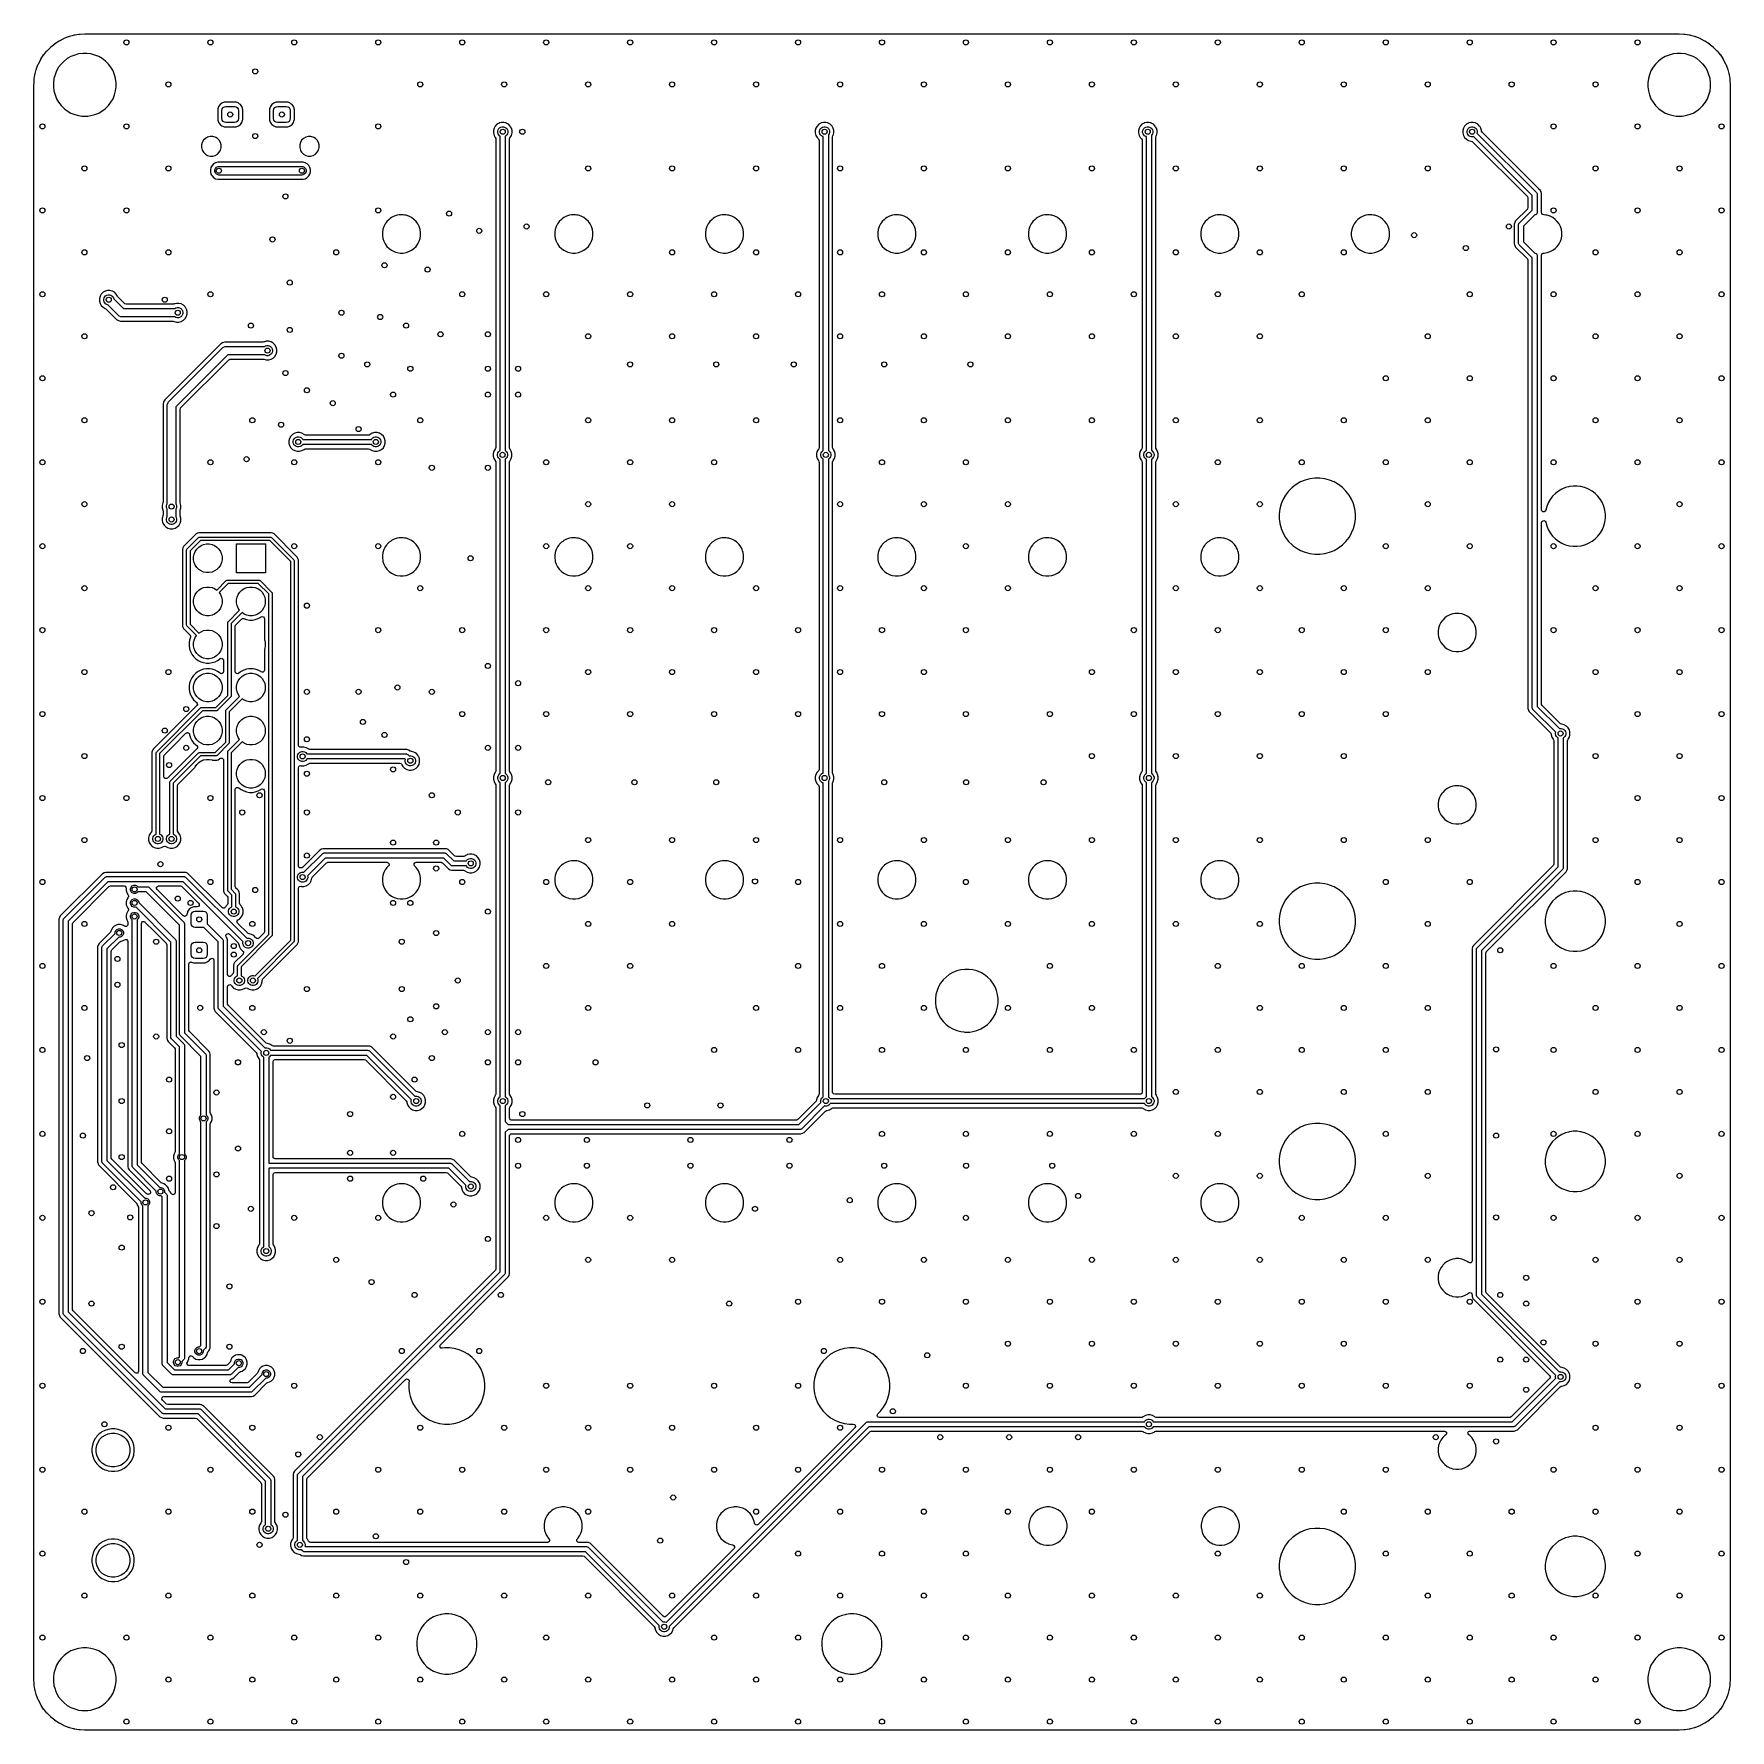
# Model space of a CAD drawing. Extents: x 117 to 217, y -143 to -43.
import ezdxf

# ---------------------------------------------------------------- set-up
doc = ezdxf.new("R2010")
doc.units = 0
doc.layers.add('BLACK', color=7, linetype='CONTINUOUS')

msp = doc.modelspace()

# ---------------------------------------------------------------- linework, layer by layer
at = {"layer": 'BLACK', "linetype": 'CONTINUOUS'}
for p, q in [((117.577434, -44.231899), (117.766858, -43.997979)), ((117.766858, -43.997979), (117.775525, -43.988354)), ((117.775525, -43.988354), (117.988354, -43.775525)), ((117.988354, -43.775525), (117.997979, -43.766858)), ((117.997979, -43.766858), (118.231899, -43.577434)), ((118.231899, -43.577434), (118.24238, -43.569819)), ((118.24238, -43.569819), (118.494808, -43.405891)), ((118.494808, -43.405891), (118.506023, -43.399415)), ((118.506023, -43.399415), (118.758318, -43.270863)), ((118.758318, -43.270863), (118.760608, -43.269729)), ((118.760608, -43.269729), (118.781305, -43.259762)), ((118.781305, -43.259762), (118.790603, -43.255746)), ((118.790603, -43.255746), (119.036964, -43.161178)), ((119.036964, -43.161178), (119.040331, -43.159943)), ((119.040331, -43.159943), (119.083016, -43.145007)), ((119.083016, -43.145007), (119.091827, -43.142289)), ((119.091827, -43.142289), (119.334844, -43.077172)), ((119.334844, -43.077172), (119.339144, -43.076105)), ((119.339144, -43.076105), (119.394721, -43.06342)), ((119.394721, -43.06342), (119.40286, -43.06185)), ((119.40286, -43.06185), (119.644658, -43.023553)), ((119.644658, -43.023553), (119.650112, -43.022814)), ((119.650112, -43.022814), (119.71243, -43.015793)), ((119.71243, -43.015793), (119.719811, -43.015184)), ((119.719811, -43.015184), (119.996756, -43.000669)), ((119.996756, -43.000669), (120.003246, -43.0005)), ((120.003246, -43.0005), (213.996754, -43.0005)), ((213.996754, -43.0005), (214.003243, -43.000669)), ((214.003243, -43.000669), (214.280182, -43.015184)), ((214.280182, -43.015184), (214.287575, -43.015794)), ((214.287575, -43.015794), (214.349875, -43.022813)), ((214.349875, -43.022813), (214.355353, -43.023555)), ((214.355353, -43.023555), (214.597128, -43.061848)), ((214.597128, -43.061848), (214.605289, -43.063423)), ((214.605289, -43.063423), (214.66083, -43.0761)), ((214.66083, -43.0761), (214.665181, -43.077179)), ((214.665181, -43.077179), (214.908157, -43.142284)), ((214.908157, -43.142284), (214.916999, -43.145013)), ((214.916999, -43.145013), (214.959629, -43.15993)), ((214.959629, -43.15993), (214.963079, -43.161195)), ((214.963079, -43.161195), (215.209378, -43.255739)), ((215.209378, -43.255739), (215.218711, -43.25977)), ((215.218711, -43.25977), (215.239307, -43.269689)), ((215.239307, -43.269689), (215.241754, -43.2709)), ((215.241754, -43.2709), (215.493968, -43.399411)), ((215.493968, -43.399411), (215.505203, -43.405898)), ((215.505203, -43.405898), (215.757608, -43.569812)), ((215.757608, -43.569812), (215.768109, -43.577441)), ((215.768109, -43.577441), (216.00201, -43.76685)), ((216.00201, -43.76685), (216.011655, -43.775535)), ((216.011655, -43.775535), (216.224464, -43.988344)), ((216.224464, -43.988344), (216.233149, -43.997989)), ((216.233149, -43.997989), (216.422558, -44.23189)), ((117.161178, -45.036964), (117.255746, -44.790603)), ((117.255746, -44.790603), (117.259762, -44.781305)), ((117.259762, -44.781305), (117.269729, -44.760608)), ((117.269729, -44.760608), (117.270863, -44.758318)), ((117.270863, -44.758318), (117.399415, -44.506023)), ((117.399415, -44.506023), (117.405891, -44.494808)), ((117.405891, -44.494808), (117.569819, -44.24238)), ((117.569819, -44.24238), (117.577434, -44.231899)), ((118.458067, -44.969706), (118.336777, -45.179785)), ((118.605733, -44.777263), (118.458067, -44.969706)), ((118.605739, -44.777256), (118.605733, -44.777263)), ((118.777256, -44.605739), (118.605739, -44.777256)), ((118.777263, -44.605733), (118.777256, -44.605739)), ((118.969706, -44.458067), (118.777263, -44.605733)), ((119.179785, -44.336777), (118.969706, -44.458067)), ((119.179794, -44.336773), (119.179785, -44.336777)), ((119.403895, -44.243947), (119.179794, -44.336773)), ((119.638214, -44.181161), (119.403895, -44.243947)), ((119.878711, -44.1495), (119.638214, -44.181161)), ((119.878712, -44.1495), (119.878711, -44.1495)), ((120.121288, -44.1495), (119.878712, -44.1495)), ((120.121289, -44.1495), (120.121288, -44.1495)), ((120.361785, -44.181161), (120.121289, -44.1495)), ((120.596104, -44.243947), (120.361785, -44.181161)), ((120.820205, -44.336773), (120.596104, -44.243947)), ((120.820212, -44.336776), (120.820205, -44.336773)), ((121.030289, -44.458064), (120.820212, -44.336776)), ((121.030292, -44.458066), (121.030289, -44.458064)), ((121.030293, -44.458067), (121.030292, -44.458066)), ((121.222736, -44.605733), (121.030293, -44.458067)), ((121.222743, -44.605739), (121.222736, -44.605733)), ((121.39426, -44.777256), (121.222743, -44.605739)), ((121.394266, -44.777263), (121.39426, -44.777256)), ((121.404533, -44.790643), (121.394266, -44.777263)), ((121.541936, -44.969711), (121.404533, -44.790643)), ((121.663224, -45.179788), (121.541936, -44.969711)), ((212.458067, -44.969706), (212.336777, -45.179785)), ((212.605733, -44.777263), (212.458067, -44.969706)), ((212.605739, -44.777256), (212.605733, -44.777263)), ((212.777256, -44.605739), (212.605739, -44.777256)), ((212.777263, -44.605733), (212.777256, -44.605739)), ((212.969706, -44.458067), (212.777263, -44.605733)), ((213.179785, -44.336777), (212.969706, -44.458067)), ((213.179794, -44.336773), (213.179785, -44.336777)), ((213.403895, -44.243947), (213.179794, -44.336773)), ((213.638214, -44.181161), (213.403895, -44.243947)), ((213.878711, -44.1495), (213.638214, -44.181161)), ((213.878712, -44.1495), (213.878711, -44.1495)), ((214.121288, -44.1495), (213.878712, -44.1495)), ((214.121289, -44.1495), (214.121288, -44.1495)), ((214.361785, -44.181161), (214.121289, -44.1495)), ((214.596104, -44.243947), (214.361785, -44.181161)), ((214.820205, -44.336773), (214.596104, -44.243947)), ((214.820212, -44.336776), (214.820205, -44.336773)), ((215.030289, -44.458064), (214.820212, -44.336776)), ((215.030292, -44.458066), (215.030289, -44.458064)), ((215.030293, -44.458067), (215.030292, -44.458066)), ((215.222736, -44.605733), (215.030293, -44.458067)), ((215.222743, -44.605739), (215.222736, -44.605733)), ((215.39426, -44.777256), (215.222743, -44.605739)), ((215.394266, -44.777263), (215.39426, -44.777256)), ((215.404533, -44.790643), (215.394266, -44.777263)), ((215.541936, -44.969711), (215.404533, -44.790643)), ((215.663224, -45.179788), (215.541936, -44.969711)), ((216.422558, -44.23189), (216.430187, -44.242391)), ((216.430187, -44.242391), (216.594101, -44.494796)), ((216.594101, -44.494796), (216.600591, -44.506036)), ((216.600591, -44.506036), (216.729075, -44.758199)), ((216.729075, -44.758199), (216.730309, -44.760691)), ((216.730309, -44.760691), (216.740223, -44.781277)), ((216.740223, -44.781277), (216.744268, -44.790643)), ((216.744268, -44.790643), (216.838791, -45.036887)), ((117.0005, -46.003246), (117.00067, -45.996757)), ((117.00067, -45.996757), (117.001224, -45.986168)), ((117.001224, -45.986168), (117.006856, -45.878711)), ((117.006856, -45.878711), (117.015184, -45.719811)), ((117.015184, -45.719811), (117.015794, -45.712424)), ((117.015794, -45.712424), (117.022814, -45.650112)), ((117.022814, -45.650112), (117.023553, -45.644658)), ((117.023553, -45.644658), (117.06185, -45.40286)), ((117.06185, -45.40286), (117.06342, -45.394721)), ((117.06342, -45.394721), (117.076105, -45.339144)), ((117.076105, -45.339144), (117.077172, -45.334844)), ((117.077172, -45.334844), (117.142289, -45.091827)), ((117.142289, -45.091827), (117.145007, -45.083016)), ((117.145007, -45.083016), (117.159943, -45.040331)), ((117.159943, -45.040331), (117.161178, -45.036964)), ((118.181161, -45.638214), (118.1495, -45.878711)), ((118.1495, -45.878711), (118.1495, -46.121288)), ((118.243947, -45.403895), (118.181161, -45.638214)), ((118.336773, -45.179794), (118.243947, -45.403895)), ((118.336777, -45.179785), (118.336773, -45.179794)), ((121.756054, -45.4039), (121.663224, -45.179788)), ((121.818838, -45.638211), (121.756054, -45.4039)), ((121.8505, -45.878711), (121.818838, -45.638211)), ((121.8505, -45.878712), (121.8505, -45.878711)), ((121.8505, -46.121288), (121.8505, -45.878712)), ((212.181161, -45.638214), (212.1495, -45.878711)), ((212.1495, -45.878711), (212.1495, -46.121288)), ((212.243947, -45.403895), (212.181161, -45.638214)), ((212.336773, -45.179794), (212.243947, -45.403895)), ((212.336777, -45.179785), (212.336773, -45.179794)), ((215.756054, -45.4039), (215.663224, -45.179788)), ((215.818838, -45.638211), (215.756054, -45.4039)), ((215.8505, -45.878712), (215.818838, -45.638211)), ((215.8505, -46.121288), (215.8505, -45.878712)), ((216.838791, -45.036887), (216.840068, -45.040369)), ((216.840068, -45.040369), (216.854985, -45.082999)), ((216.854985, -45.082999), (216.857719, -45.09186)), ((216.857719, -45.09186), (216.922806, -45.334766)), ((216.922806, -45.334766), (216.923923, -45.339269)), ((216.923923, -45.339269), (216.936569, -45.394679)), ((216.936569, -45.394679), (216.93815, -45.402872)), ((216.93815, -45.402872), (216.97644, -45.644627)), ((216.97644, -45.644627), (216.977187, -45.650142)), ((216.977187, -45.650142), (216.984204, -45.712424)), ((216.984204, -45.712424), (216.984814, -45.719816)), ((216.984814, -45.719816), (216.99933, -45.996755)), ((216.99933, -45.996755), (216.9995, -46.003246)), ((117.0005, -49.548234), (117.0005, -46.003246)), ((118.1495, -46.121288), (118.181161, -46.361785)), ((118.181161, -46.361785), (118.243947, -46.596104)), ((118.243947, -46.596104), (118.336773, -46.820205)), ((118.336773, -46.820205), (118.336776, -46.820212)), ((118.336776, -46.820212), (118.458064, -47.030289)), ((121.541936, -47.030289), (121.663224, -46.820212)), ((121.663224, -46.820212), (121.756054, -46.5961)), ((121.756054, -46.5961), (121.818838, -46.361789)), ((121.818838, -46.361789), (121.8505, -46.121288)), ((212.1495, -46.121288), (212.181161, -46.361785)), ((212.181161, -46.361785), (212.243947, -46.596104)), ((212.243947, -46.596104), (212.336773, -46.820205)), ((212.336773, -46.820205), (212.336776, -46.820212)), ((212.336776, -46.820212), (212.458064, -47.030289)), ((215.541936, -47.030289), (215.663224, -46.820212)), ((215.663224, -46.820212), (215.756054, -46.5961)), ((215.756054, -46.5961), (215.818838, -46.361789)), ((215.818838, -46.361789), (215.8505, -46.121288)), ((216.9995, -46.003246), (216.9995, -139.996753)), ((118.458064, -47.030289), (118.458066, -47.030292)), ((118.458066, -47.030292), (118.458067, -47.030293)), ((118.458067, -47.030293), (118.605733, -47.222736)), ((118.605733, -47.222736), (118.605739, -47.222743)), ((118.605739, -47.222743), (118.777256, -47.39426)), ((118.777256, -47.39426), (118.777263, -47.394266)), ((118.777263, -47.394266), (118.873107, -47.467809)), ((118.873107, -47.467809), (118.969711, -47.541936)), ((118.969711, -47.541936), (119.179788, -47.663224)), ((119.179788, -47.663224), (119.4039, -47.756054)), ((119.4039, -47.756054), (119.638211, -47.818838)), ((119.638211, -47.818838), (119.818586, -47.842584)), ((119.818586, -47.842584), (119.878711, -47.8505)), ((119.878711, -47.8505), (119.878712, -47.8505)), ((119.878712, -47.8505), (120.121289, -47.8505)), ((120.121289, -47.8505), (120.169388, -47.844167)), ((120.169388, -47.844167), (120.361789, -47.818838)), ((120.361789, -47.818838), (120.5961, -47.756054)), ((120.5961, -47.756054), (120.820212, -47.663224)), ((120.820212, -47.663224), (121.030289, -47.541936)), ((121.030289, -47.541936), (121.126893, -47.467809)), ((121.126893, -47.467809), (121.222738, -47.394265)), ((121.222738, -47.394265), (121.222743, -47.39426)), ((121.222743, -47.39426), (121.24018, -47.376824)), ((121.24018, -47.376824), (121.39426, -47.222743)), ((121.39426, -47.222743), (121.394265, -47.222738)), ((121.394265, -47.222738), (121.541936, -47.030289)), ((127.841748, -47.4097), (127.8355, -47.467809)), ((127.8355, -47.467809), (127.8355, -48.03619)), ((127.890789, -47.278219), (127.841748, -47.4097)), ((127.974884, -47.165884), (127.890789, -47.278219)), ((128.087219, -47.081789), (127.974884, -47.165884)), ((128.086, -47.5145), (128.104079, -47.423613)), ((128.086, -47.9895), (128.086, -47.5145)), ((128.104079, -48.080387), (128.086, -47.9895)), ((128.2187, -47.032748), (128.087219, -47.081789)), ((128.104079, -47.423613), (128.155562, -47.346562)), ((128.155562, -47.346562), (128.232613, -47.295079)), ((128.276809, -47.0265), (128.2187, -47.032748)), ((128.232613, -47.295079), (128.3235, -47.277)), ((128.276826, -47.0265), (128.276809, -47.0265)), ((128.870174, -47.0265), (128.276826, -47.0265)), ((128.3235, -47.277), (128.8235, -47.277)), ((128.8235, -47.277), (128.914387, -47.295079)), ((128.87019, -47.0265), (128.870174, -47.0265)), ((128.928299, -47.032748), (128.87019, -47.0265)), ((128.914387, -47.295079), (128.991438, -47.346562)), ((129.033144, -47.071854), (128.928299, -47.032748)), ((128.991438, -47.346562), (129.042921, -47.423613)), ((129.059778, -47.081788), (129.033144, -47.071854)), ((129.042921, -47.423613), (129.061, -47.5145)), ((129.061, -47.9895), (129.042921, -48.080387)), ((129.05978, -47.081789), (129.059778, -47.081788)), ((129.104612, -47.115351), (129.05978, -47.081789)), ((129.061, -47.5145), (129.061, -47.9895)), ((129.172116, -47.165884), (129.104612, -47.115351)), ((129.256212, -47.278222), (129.172116, -47.165884)), ((129.290665, -47.370594), (129.256212, -47.278222)), ((129.305251, -47.4097), (129.290665, -47.370594)), ((129.311499, -47.467809), (129.305251, -47.4097)), ((129.3115, -47.467826), (129.311499, -47.467809)), ((129.3115, -48.036173), (129.3115, -47.467826)), ((130.889748, -47.4097), (130.8835, -47.467809)), ((130.8835, -47.467809), (130.8835, -48.03619)), ((130.938789, -47.278219), (130.889748, -47.4097)), ((131.022884, -47.165884), (130.938789, -47.278219)), ((131.135219, -47.081789), (131.022884, -47.165884)), ((131.134, -47.5145), (131.152079, -47.423613)), ((131.134, -47.9895), (131.134, -47.5145)), ((131.152079, -48.080387), (131.134, -47.9895)), ((131.2667, -47.032748), (131.135219, -47.081789)), ((131.152079, -47.423613), (131.203562, -47.346562)), ((131.203562, -47.346562), (131.280613, -47.295079)), ((131.324809, -47.0265), (131.2667, -47.032748)), ((131.280613, -47.295079), (131.3715, -47.277)), ((131.324826, -47.0265), (131.324809, -47.0265)), ((131.918174, -47.0265), (131.324826, -47.0265)), ((131.3715, -47.277), (131.8715, -47.277)), ((131.8715, -47.277), (131.962387, -47.295079)), ((131.91819, -47.0265), (131.918174, -47.0265)), ((131.976299, -47.032748), (131.91819, -47.0265)), ((131.962387, -47.295079), (132.039438, -47.346562)), ((132.081144, -47.071854), (131.976299, -47.032748)), ((132.039438, -47.346562), (132.090921, -47.423613)), ((132.107778, -47.081788), (132.081144, -47.071854)), ((132.090921, -47.423613), (132.109, -47.5145)), ((132.109, -47.9895), (132.090921, -48.080387)), ((132.10778, -47.081789), (132.107778, -47.081788)), ((132.152612, -47.115351), (132.10778, -47.081789)), ((132.109, -47.5145), (132.109, -47.9895)), ((132.220116, -47.165884), (132.152612, -47.115351)), ((132.304212, -47.278222), (132.220116, -47.165884)), ((132.338665, -47.370594), (132.304212, -47.278222)), ((132.353251, -47.4097), (132.338665, -47.370594)), ((132.359499, -47.467809), (132.353251, -47.4097)), ((132.3595, -47.467826), (132.359499, -47.467809)), ((132.3595, -48.036173), (132.3595, -47.467826)), ((212.458064, -47.030289), (212.458066, -47.030292)), ((212.458066, -47.030292), (212.458067, -47.030293)), ((212.458067, -47.030293), (212.605733, -47.222736)), ((212.605733, -47.222736), (212.605739, -47.222743)), ((212.605739, -47.222743), (212.777256, -47.39426)), ((212.777256, -47.39426), (212.777263, -47.394266)), ((212.777263, -47.394266), (212.873107, -47.467809)), ((212.873107, -47.467809), (212.969711, -47.541936)), ((212.969711, -47.541936), (213.179788, -47.663224)), ((213.179788, -47.663224), (213.4039, -47.756054)), ((213.4039, -47.756054), (213.638211, -47.818838)), ((213.638211, -47.818838), (213.818586, -47.842584)), ((213.818586, -47.842584), (213.878711, -47.8505)), ((213.878711, -47.8505), (213.878712, -47.8505)), ((213.878712, -47.8505), (214.121289, -47.8505)), ((214.121289, -47.8505), (214.169388, -47.844167)), ((214.169388, -47.844167), (214.361789, -47.818838)), ((214.361789, -47.818838), (214.5961, -47.756054)), ((214.5961, -47.756054), (214.820212, -47.663224)), ((214.820212, -47.663224), (215.030289, -47.541936)), ((215.030289, -47.541936), (215.222738, -47.394265)), ((215.222738, -47.394265), (215.394265, -47.222738)), ((215.394265, -47.222738), (215.541936, -47.030289)), ((127.8355, -48.03619), (127.841748, -48.094299)), ((127.841748, -48.094299), (127.880854, -48.199144)), ((127.880854, -48.199144), (127.8877, -48.2175)), ((127.8877, -48.2175), (127.890789, -48.22578)), ((127.890789, -48.22578), (127.912676, -48.255017)), ((127.912676, -48.255017), (127.974884, -48.338116)), ((127.974884, -48.338116), (128.087222, -48.422212)), ((128.087222, -48.422212), (128.179594, -48.456665)), ((128.155562, -48.157438), (128.104079, -48.080387)), ((128.232613, -48.208921), (128.155562, -48.157438)), ((128.179594, -48.456665), (128.2187, -48.471251)), ((128.2187, -48.471251), (128.276809, -48.477499)), ((128.3235, -48.227), (128.232613, -48.208921)), ((128.276809, -48.477499), (128.276826, -48.4775)), ((128.276826, -48.4775), (128.870174, -48.4775)), ((128.8235, -48.227), (128.3235, -48.227)), ((128.914387, -48.208921), (128.8235, -48.227)), ((128.870174, -48.4775), (128.87019, -48.477499)), ((128.87019, -48.477499), (128.928299, -48.471251)), ((128.991438, -48.157438), (128.914387, -48.208921)), ((128.928299, -48.471251), (129.059778, -48.422212)), ((129.042921, -48.080387), (128.991438, -48.157438)), ((129.059778, -48.422212), (129.172116, -48.338116)), ((129.172116, -48.338116), (129.256212, -48.225778)), ((129.256212, -48.225778), (129.305251, -48.094299)), ((129.305251, -48.094299), (129.311499, -48.03619)), ((129.311499, -48.03619), (129.3115, -48.036173)), ((130.8835, -48.03619), (130.889748, -48.094299)), ((130.889748, -48.094299), (130.928854, -48.199144)), ((130.928854, -48.199144), (130.9357, -48.2175)), ((130.9357, -48.2175), (130.938789, -48.22578)), ((130.938789, -48.22578), (130.960676, -48.255017)), ((130.960676, -48.255017), (131.022884, -48.338116)), ((131.022884, -48.338116), (131.135222, -48.422212)), ((131.135222, -48.422212), (131.227594, -48.456665)), ((131.203562, -48.157438), (131.152079, -48.080387)), ((131.280613, -48.208921), (131.203562, -48.157438)), ((131.227594, -48.456665), (131.2667, -48.471251)), ((131.2667, -48.471251), (131.324809, -48.477499)), ((131.3715, -48.227), (131.280613, -48.208921)), ((131.324809, -48.477499), (131.324826, -48.4775)), ((131.324826, -48.4775), (131.918174, -48.4775)), ((131.8715, -48.227), (131.3715, -48.227)), ((131.962387, -48.208921), (131.8715, -48.227)), ((131.918174, -48.4775), (131.91819, -48.477499)), ((131.91819, -48.477499), (131.976299, -48.471251)), ((132.039438, -48.157438), (131.962387, -48.208921)), ((131.976299, -48.471251), (132.107778, -48.422212)), ((132.090921, -48.080387), (132.039438, -48.157438)), ((132.107778, -48.422212), (132.220116, -48.338116)), ((132.220116, -48.338116), (132.304212, -48.225778)), ((132.304212, -48.225778), (132.353251, -48.094299)), ((132.353251, -48.094299), (132.359499, -48.03619)), ((132.359499, -48.03619), (132.3595, -48.036173)), ((144.126016, -48.555515), (144.0885, -48.695525)), ((144.0885, -48.695525), (144.0885, -48.840475)), ((144.0885, -48.840475), (144.126016, -48.980485)), ((144.126017, -48.555511), (144.126016, -48.555515)), ((144.126016, -48.980485), (144.126017, -48.980488)), ((144.198488, -48.429988), (144.126017, -48.555511)), ((144.126017, -48.980488), (144.198488, -49.106011)), ((144.198493, -48.429982), (144.198488, -48.429988)), ((144.300982, -48.327493), (144.198493, -48.429982)), ((144.300988, -48.327488), (144.300982, -48.327493)), ((144.426511, -48.255017), (144.300988, -48.327488)), ((144.341567, -48.728842), (144.361836, -48.653195)), ((144.341567, -48.807158), (144.341567, -48.728842)), ((144.361836, -48.882805), (144.341567, -48.807158)), ((144.361836, -48.653195), (144.400994, -48.585372)), ((144.400994, -48.950628), (144.361836, -48.882805)), ((144.400994, -48.585372), (144.456372, -48.529994)), ((144.456372, -49.006006), (144.400994, -48.950628)), ((144.437993, -48.25194), (144.426511, -48.255017)), ((144.566525, -48.2175), (144.437993, -48.25194)), ((144.456372, -48.529994), (144.524195, -48.490836)), ((144.524195, -48.490836), (144.599842, -48.470567)), ((144.711475, -48.2175), (144.566525, -48.2175)), ((144.599842, -48.470567), (144.678158, -48.470567)), ((144.678158, -48.470567), (144.753805, -48.490836)), ((144.840006, -48.25194), (144.711475, -48.2175)), ((144.753805, -48.490836), (144.821628, -48.529994)), ((144.821628, -48.529994), (144.877006, -48.585372)), ((144.877006, -48.950628), (144.821628, -49.006006)), ((144.851489, -48.255017), (144.840006, -48.25194)), ((144.977011, -48.327488), (144.851488, -48.255017)), ((144.851488, -48.255017), (144.851489, -48.255017)), ((144.877006, -48.585372), (144.916164, -48.653195)), ((144.916164, -48.882805), (144.877006, -48.950628)), ((144.916164, -48.653195), (144.936433, -48.728842)), ((144.936433, -48.807158), (144.916164, -48.882805)), ((144.936433, -48.728842), (144.936433, -48.807158)), ((144.977017, -48.327493), (144.977011, -48.327488)), ((145.079506, -48.429982), (144.977017, -48.327493)), ((145.079511, -48.429988), (145.079506, -48.429982)), ((145.079509, -49.106015), (145.151984, -48.980485)), ((145.106941, -48.477499), (145.079511, -48.429988)), ((145.151984, -48.555515), (145.106941, -48.477499)), ((145.1895, -48.695525), (145.151984, -48.555515)), ((145.151984, -48.980485), (145.1895, -48.840475)), ((145.1895, -48.840475), (145.1895, -48.695525)), ((163.102016, -48.555515), (163.0645, -48.695525)), ((163.0645, -48.695525), (163.0645, -48.840475)), ((163.0645, -48.840475), (163.102016, -48.980485)), ((163.102017, -48.555511), (163.102016, -48.555515)), ((163.102016, -48.980485), (163.102017, -48.980488)), ((163.174488, -48.429988), (163.102017, -48.555511)), ((163.102017, -48.980488), (163.174488, -49.106011)), ((163.174493, -48.429982), (163.174488, -48.429988)), ((163.276982, -48.327493), (163.174493, -48.429982)), ((163.276988, -48.327488), (163.276982, -48.327493)), ((163.402511, -48.255017), (163.276988, -48.327488)), ((163.317567, -48.728842), (163.337836, -48.653195)), ((163.317567, -48.807158), (163.317567, -48.728842)), ((163.337836, -48.882805), (163.317567, -48.807158)), ((163.337836, -48.653195), (163.376994, -48.585372)), ((163.376994, -48.950628), (163.337836, -48.882805)), ((163.376994, -48.585372), (163.432372, -48.529994)), ((163.432372, -49.006006), (163.376994, -48.950628)), ((163.413993, -48.25194), (163.402511, -48.255017)), ((163.542525, -48.2175), (163.413993, -48.25194)), ((163.432372, -48.529994), (163.500195, -48.490836)), ((163.500195, -48.490836), (163.575842, -48.470567)), ((163.687475, -48.2175), (163.542525, -48.2175)), ((163.575842, -48.470567), (163.654158, -48.470567)), ((163.654158, -48.470567), (163.729805, -48.490836)), ((163.816006, -48.25194), (163.687475, -48.2175)), ((163.729805, -48.490836), (163.797628, -48.529994)), ((163.797628, -48.529994), (163.853006, -48.585372)), ((163.827489, -48.255017), (163.816006, -48.25194)), ((163.953011, -48.327488), (163.827488, -48.255017)), ((163.827488, -48.255017), (163.827489, -48.255017)), ((163.853006, -48.950628), (163.839, -48.964634)), ((163.839, -48.964634), (163.839, -67.561156)), ((163.853006, -48.585372), (163.892164, -48.653195)), ((163.892164, -48.882805), (163.853006, -48.950628)), ((163.892164, -48.653195), (163.912433, -48.728842)), ((163.912433, -48.807158), (163.892164, -48.882805)), ((163.912433, -48.728842), (163.912433, -48.807158)), ((163.953017, -48.327493), (163.953011, -48.327488)), ((164.055506, -48.429982), (163.953017, -48.327493)), ((164.055511, -48.429988), (164.055506, -48.429982)), ((164.082941, -48.477499), (164.055511, -48.429988)), ((164.127984, -48.555515), (164.082941, -48.477499)), ((164.106114, -49.018364), (164.127984, -48.980485)), ((164.1655, -48.695525), (164.127984, -48.555515)), ((164.127984, -48.980485), (164.1655, -48.840475)), ((164.1655, -48.840475), (164.1655, -48.695525)), ((182.152016, -48.555515), (182.1145, -48.695525)), ((182.1145, -48.695525), (182.1145, -48.840475)), ((182.1145, -48.840475), (182.152016, -48.980485)), ((182.152017, -48.555511), (182.152016, -48.555515)), ((182.152016, -48.980485), (182.152017, -48.980488)), ((182.224488, -48.429988), (182.152017, -48.555511)), ((182.152017, -48.980488), (182.224488, -49.106011)), ((182.224493, -48.429982), (182.224488, -48.429988)), ((182.326982, -48.327493), (182.224493, -48.429982)), ((182.326988, -48.327488), (182.326982, -48.327493)), ((182.452511, -48.255017), (182.326988, -48.327488)), ((182.367567, -48.728842), (182.387836, -48.653195)), ((182.367567, -48.807158), (182.367567, -48.728842)), ((182.387836, -48.882805), (182.367567, -48.807158)), ((182.387836, -48.653195), (182.426994, -48.585372)), ((182.426994, -48.950628), (182.387836, -48.882805)), ((182.426994, -48.585372), (182.482372, -48.529994)), ((182.482372, -49.006006), (182.426994, -48.950628)), ((182.463993, -48.25194), (182.452511, -48.255017)), ((182.592525, -48.2175), (182.463993, -48.25194)), ((182.482372, -48.529994), (182.550195, -48.490836)), ((182.550195, -48.490836), (182.625842, -48.470567)), ((182.737475, -48.2175), (182.592525, -48.2175)), ((182.625842, -48.470567), (182.704158, -48.470567)), ((182.704158, -48.470567), (182.779805, -48.490836)), ((182.866006, -48.25194), (182.737475, -48.2175)), ((182.779805, -48.490836), (182.847628, -48.529994)), ((182.847628, -48.529994), (182.903006, -48.585372)), ((182.877489, -48.255017), (182.866006, -48.25194)), ((183.003011, -48.327488), (182.877488, -48.255017)), ((182.877488, -48.255017), (182.877489, -48.255017)), ((182.903006, -48.950628), (182.889, -48.964634)), ((182.889, -48.964634), (182.889, -67.561156)), ((182.903006, -48.585372), (182.942164, -48.653195)), ((182.942164, -48.882805), (182.903006, -48.950628)), ((182.942164, -48.653195), (182.962433, -48.728842)), ((182.962433, -48.807158), (182.942164, -48.882805)), ((182.962433, -48.728842), (182.962433, -48.807158)), ((183.003017, -48.327493), (183.003011, -48.327488)), ((183.105506, -48.429982), (183.003017, -48.327493)), ((183.105511, -48.429988), (183.105506, -48.429982)), ((183.132941, -48.477499), (183.105511, -48.429988)), ((183.177984, -48.555515), (183.132941, -48.477499)), ((183.156114, -49.018364), (183.177984, -48.980485)), ((183.2155, -48.695525), (183.177984, -48.555515)), ((183.177984, -48.980485), (183.2155, -48.840475)), ((183.2155, -48.840475), (183.2155, -48.695525)), ((201.276016, -48.555515), (201.2385, -48.695525)), ((201.2385, -48.695525), (201.2385, -48.840475)), ((201.2385, -48.840475), (201.276016, -48.980485)), ((201.276017, -48.555511), (201.276016, -48.555515)), ((201.276016, -48.980485), (201.276017, -48.980488)), ((201.348488, -48.429988), (201.276017, -48.555511)), ((201.276017, -48.980488), (201.348488, -49.106011)), ((201.348493, -48.429982), (201.348488, -48.429988)), ((201.450982, -48.327493), (201.348493, -48.429982)), ((201.450988, -48.327488), (201.450982, -48.327493)), ((201.576511, -48.255017), (201.450988, -48.327488)), ((201.491567, -48.728842), (201.511836, -48.653195)), ((201.491567, -48.807158), (201.491567, -48.728842)), ((201.511836, -48.882805), (201.491567, -48.807158)), ((201.511836, -48.653195), (201.550994, -48.585372)), ((201.550994, -48.950628), (201.511836, -48.882805)), ((201.550994, -48.585372), (201.606372, -48.529994)), ((201.606372, -49.006006), (201.550994, -48.950628)), ((201.587993, -48.25194), (201.576511, -48.255017)), ((201.716525, -48.2175), (201.587993, -48.25194)), ((201.606372, -48.529994), (201.674195, -48.490836)), ((201.674195, -48.490836), (201.749842, -48.470567)), ((201.861475, -48.2175), (201.716525, -48.2175)), ((201.749842, -48.470567), (201.828158, -48.470567)), ((201.828158, -48.470567), (201.903805, -48.490836)), ((201.990006, -48.25194), (201.861475, -48.2175)), ((201.903805, -48.490836), (201.971628, -48.529994)), ((201.971628, -48.529994), (202.027006, -48.585372)), ((202.001489, -48.255017), (201.990006, -48.25194)), ((202.127011, -48.327488), (202.001488, -48.255017)), ((202.001488, -48.255017), (202.001489, -48.255017)), ((202.027006, -48.585372), (202.066164, -48.653195)), ((202.066164, -48.653195), (202.086433, -48.728842)), ((202.086433, -48.807158), (202.076682, -48.84355)), ((202.076682, -48.84355), (205.592066, -52.358934)), ((202.086433, -48.728842), (202.086433, -48.807158)), ((202.127017, -48.327493), (202.127011, -48.327488)), ((202.229506, -48.429982), (202.127017, -48.327493)), ((202.229511, -48.429988), (202.229506, -48.429982)), ((202.256941, -48.477499), (202.229511, -48.429988)), ((202.301984, -48.555515), (202.256941, -48.477499)), ((202.3395, -48.695525), (202.301984, -48.555515)), ((202.3395, -48.695527), (202.3395, -48.695525)), ((202.3395, -48.700745), (202.3395, -48.695527)), ((202.342334, -48.727103), (202.3395, -48.700745)), ((202.375819, -48.788426), (202.342334, -48.727103)), ((205.727571, -52.140179), (202.375819, -48.788426)), ((117.0005, -51.003108), (117.0005, -49.548234)), ((126.927719, -49.401863), (126.8885, -49.548234)), ((126.8885, -49.548234), (126.8885, -49.699765)), ((126.8885, -49.699765), (126.927719, -49.846136)), ((127.003485, -49.270635), (126.927719, -49.401863)), ((126.927719, -49.846136), (126.965602, -49.91175)), ((126.965602, -49.91175), (127.003485, -49.977365)), ((127.003487, -49.270632), (127.003485, -49.270635)), ((127.003485, -49.977365), (127.110635, -50.084515)), ((127.110632, -49.163487), (127.003487, -49.270632)), ((127.110635, -49.163485), (127.110632, -49.163487)), ((127.241863, -49.087719), (127.110635, -49.163485)), ((127.388234, -49.0485), (127.241863, -49.087719)), ((127.539766, -49.0485), (127.388234, -49.0485)), ((127.61295, -49.068109), (127.539766, -49.0485)), ((127.686136, -49.087719), (127.61295, -49.068109)), ((127.717828, -49.106017), (127.686136, -49.087719)), ((127.817365, -49.163485), (127.717828, -49.106017)), ((127.924515, -49.270635), (127.817365, -49.163485)), ((127.817365, -50.084515), (127.924515, -49.977365)), ((128.000281, -49.401865), (127.924515, -49.270635)), ((127.924515, -49.977365), (128.000281, -49.846135)), ((128.0395, -49.548234), (128.000281, -49.401865)), ((128.000281, -49.846135), (128.0395, -49.699766)), ((128.0395, -49.699766), (128.0395, -49.548234)), ((132.707719, -49.401863), (132.6685, -49.548234)), ((132.6685, -49.548234), (132.6685, -49.699765)), ((132.6685, -49.699765), (132.707719, -49.846136)), ((132.783485, -49.270635), (132.707719, -49.401863)), ((132.707719, -49.846136), (132.745602, -49.91175)), ((132.745602, -49.91175), (132.783485, -49.977365)), ((132.783487, -49.270632), (132.783485, -49.270635)), ((132.783485, -49.977365), (132.890635, -50.084515)), ((132.890632, -49.163487), (132.783487, -49.270632)), ((132.890635, -49.163485), (132.890632, -49.163487)), ((133.021863, -49.087719), (132.890635, -49.163485)), ((133.168234, -49.0485), (133.021863, -49.087719)), ((133.319766, -49.0485), (133.168234, -49.0485)), ((133.39295, -49.068109), (133.319766, -49.0485)), ((133.466136, -49.087719), (133.39295, -49.068109)), ((133.497828, -49.106017), (133.466136, -49.087719)), ((133.597365, -49.163485), (133.497828, -49.106017)), ((133.704515, -49.270635), (133.597365, -49.163485)), ((133.597365, -50.084515), (133.704515, -49.977365)), ((133.780281, -49.401865), (133.704515, -49.270635)), ((133.704515, -49.977365), (133.780281, -49.846135)), ((133.8195, -49.548234), (133.780281, -49.401865)), ((133.780281, -49.846135), (133.8195, -49.699766)), ((133.8195, -49.699766), (133.8195, -49.548234)), ((144.198488, -49.106011), (144.198493, -49.106017)), ((144.198493, -49.106017), (144.202181, -49.109705)), ((144.202181, -49.109705), (144.235666, -49.171028)), ((144.235666, -49.171028), (144.2385, -49.197386)), ((144.2385, -49.197386), (144.2385, -67.379164)), ((144.489, -49.024843), (144.456372, -49.006006)), ((144.489, -67.5557), (144.489, -49.024843)), ((144.821628, -49.006006), (144.789, -49.024843)), ((144.789, -49.024843), (144.789, -67.566612)), ((145.0395, -49.197386), (145.059185, -49.130347)), ((145.0395, -54.703421), (145.0395, -49.197386)), ((145.059185, -49.130347), (145.075819, -49.109705)), ((145.075819, -49.109705), (145.079509, -49.106015)), ((163.174488, -49.106011), (163.174493, -49.106017)), ((163.174493, -49.106017), (163.252181, -49.183705)), ((163.252181, -49.183705), (163.285666, -49.245028)), ((163.285666, -49.245028), (163.2885, -49.271386)), ((163.2885, -49.271386), (163.2885, -67.388614)), ((163.500195, -49.045164), (163.432372, -49.006006)), ((163.539, -49.055561), (163.500195, -49.045164)), ((163.539, -67.561156), (163.539, -49.055561)), ((164.0895, -49.080366), (164.106114, -49.018364)), ((164.0895, -54.703421), (164.0895, -49.080366)), ((182.224488, -49.106011), (182.224493, -49.106017)), ((182.224493, -49.106017), (182.302181, -49.183705)), ((182.302181, -49.183705), (182.335666, -49.245028)), ((182.335666, -49.245028), (182.3385, -49.271386)), ((182.3385, -49.271386), (182.3385, -67.388614)), ((182.550195, -49.045164), (182.482372, -49.006006)), ((182.589, -49.055561), (182.550195, -49.045164)), ((182.589, -67.561156), (182.589, -49.055561)), ((183.1395, -49.080366), (183.156114, -49.018364)), ((183.1395, -54.703421), (183.1395, -49.080366)), ((201.348488, -49.106011), (201.34849, -49.106013)), ((201.34849, -49.106013), (201.348491, -49.106015)), ((201.348491, -49.106015), (201.450985, -49.208509)), ((201.450985, -49.208509), (201.450986, -49.20851)), ((201.450986, -49.20851), (201.450988, -49.208511)), ((201.450988, -49.208511), (201.576511, -49.280982)), ((201.576511, -49.280982), (201.576512, -49.280982)), ((201.576512, -49.280982), (201.576515, -49.280984)), ((201.576515, -49.280984), (201.716525, -49.3185)), ((201.674195, -49.045164), (201.606372, -49.006006)), ((201.749842, -49.065433), (201.674195, -49.045164)), ((201.716525, -49.3185), (201.721745, -49.3185)), ((201.721745, -49.3185), (201.788784, -49.338185)), ((201.828158, -49.065433), (201.749842, -49.065433)), ((201.788784, -49.338185), (201.809426, -49.354819)), ((201.809426, -49.354819), (205.049181, -52.594573)), ((201.86455, -49.055682), (201.828158, -49.065433)), ((205.336, -52.527132), (201.86455, -49.055682)), ((127.110635, -50.084515), (127.241865, -50.160281)), ((127.241865, -50.160281), (127.388234, -50.1995)), ((127.388234, -50.1995), (127.388236, -50.1995)), ((127.388236, -50.1995), (127.539764, -50.1995)), ((127.437608, -50.875812), (127.4035, -51.003108)), ((127.5035, -50.761686), (127.437608, -50.875812)), ((127.503502, -50.761683), (127.5035, -50.761686)), ((127.596683, -50.668502), (127.503502, -50.761683)), ((127.539764, -50.1995), (127.539766, -50.1995)), ((127.539766, -50.1995), (127.686135, -50.160281)), ((127.596686, -50.6685), (127.596683, -50.668502)), ((127.710812, -50.602608), (127.596686, -50.6685)), ((127.658804, -51.020227), (127.696133, -50.930107)), ((127.686135, -50.160281), (127.817365, -50.084515)), ((127.696133, -50.930107), (127.765107, -50.861133)), ((127.838108, -50.5685), (127.710812, -50.602608)), ((127.765107, -50.861133), (127.855227, -50.823804)), ((132.869892, -50.5685), (127.838108, -50.5685)), ((127.855227, -50.823804), (127.904, -50.819)), ((127.904, -50.819), (132.804, -50.819)), ((132.804, -50.819), (132.852773, -50.823804)), ((132.852773, -50.823804), (132.942893, -50.861133)), ((132.933539, -50.585554), (132.869892, -50.5685)), ((132.890635, -50.084515), (133.021865, -50.160281)), ((132.997187, -50.602608), (132.933539, -50.585554)), ((132.942893, -50.861133), (133.011867, -50.930107)), ((133.05425, -50.635554), (132.997187, -50.602608)), ((133.011867, -50.930107), (133.049196, -51.020227)), ((133.021865, -50.160281), (133.168234, -50.1995)), ((133.111314, -50.6685), (133.05425, -50.635554)), ((133.2045, -50.761686), (133.111314, -50.6685)), ((133.168234, -50.1995), (133.168236, -50.1995)), ((133.168236, -50.1995), (133.319764, -50.1995)), ((133.270392, -50.875814), (133.2045, -50.761686)), ((133.3045, -51.003108), (133.270392, -50.875814)), ((133.319764, -50.1995), (133.319766, -50.1995)), ((133.319766, -50.1995), (133.466135, -50.160281)), ((133.466135, -50.160281), (133.597365, -50.084515)), ((117.0005, -54.703421), (117.0005, -51.003108)), ((127.4035, -51.003108), (127.4035, -51.134891)), ((127.4035, -51.134891), (127.437608, -51.262187)), ((127.437608, -51.262187), (127.470554, -51.31925)), ((127.470554, -51.31925), (127.5035, -51.376314)), ((127.5035, -51.376314), (127.596686, -51.4695)), ((127.596686, -51.4695), (127.710814, -51.535392)), ((127.658804, -51.117773), (127.658804, -51.020227)), ((127.696133, -51.207893), (127.658804, -51.117773)), ((127.765107, -51.276867), (127.696133, -51.207893)), ((127.710814, -51.535392), (127.838108, -51.5695)), ((127.855227, -51.314196), (127.765107, -51.276867)), ((127.838108, -51.5695), (127.83811, -51.5695)), ((127.83811, -51.5695), (132.86989, -51.5695)), ((127.904, -51.319), (127.855227, -51.314196)), ((132.804, -51.319), (127.904, -51.319)), ((132.852773, -51.314196), (132.804, -51.319)), ((132.942893, -51.276867), (132.852773, -51.314196)), ((132.86989, -51.5695), (132.869892, -51.5695)), ((132.869892, -51.5695), (132.997186, -51.535392)), ((133.011867, -51.207893), (132.942893, -51.276867)), ((132.997186, -51.535392), (133.111314, -51.4695)), ((133.049196, -51.117773), (133.011867, -51.207893)), ((133.049196, -51.020227), (133.049196, -51.117773)), ((133.111314, -51.4695), (133.2045, -51.376314)), ((133.2045, -51.376314), (133.270392, -51.262186)), ((133.270392, -51.262186), (133.3045, -51.134892)), ((133.3045, -51.134892), (133.3045, -51.003108)), ((205.049181, -52.594573), (205.082666, -52.655896)), ((205.082666, -52.655896), (205.0855, -52.682254)), ((205.0855, -52.682254), (205.0855, -53.238758)), ((205.336, -53.396758), (205.336, -52.527132)), ((205.592066, -52.358934), (205.610721, -52.381665)), ((205.610721, -52.381665), (205.623399, -52.412273)), ((205.623399, -52.412273), (205.633118, -52.435736)), ((205.633118, -52.435736), (205.636, -52.465)), ((205.636, -52.465), (205.636, -53.516)), ((205.727582, -52.140189), (205.727571, -52.140179)), ((205.731912, -52.144519), (205.727582, -52.140189)), ((205.731913, -52.14452), (205.731912, -52.144519)), ((205.80648, -52.219087), (205.731913, -52.14452)), ((205.859207, -52.310413), (205.80648, -52.219087)), ((205.886501, -52.412273), (205.859207, -52.310413)), ((205.8865, -52.527729), (205.886501, -52.527716)), ((205.8865, -53.5425), (205.8865, -52.527729)), ((205.886501, -52.412274), (205.886501, -52.412273)), ((205.886501, -52.527716), (205.886501, -52.412274)), ((137.941333, -53.933519), (137.816069, -54.058783)), ((137.941334, -53.933519), (137.941333, -53.933519)), ((137.941336, -53.933517), (137.941334, -53.933519)), ((138.002888, -53.888796), (137.941336, -53.933517)), ((138.084659, -53.829386), (138.002888, -53.888796)), ((138.242507, -53.748957), (138.084659, -53.829386)), ((138.24251, -53.748956), (138.242507, -53.748957)), ((138.410993, -53.694214), (138.24251, -53.748956)), ((138.527645, -53.675738), (138.410993, -53.694214)), ((138.585971, -53.6665), (138.527645, -53.675738)), ((138.763129, -53.6665), (138.585971, -53.6665)), ((138.850617, -53.680357), (138.763129, -53.6665)), ((138.938106, -53.694214), (138.850617, -53.680357)), ((139.106589, -53.748956), (138.938106, -53.694214)), ((139.106592, -53.748957), (139.106589, -53.748956)), ((139.26444, -53.829386), (139.106592, -53.748957)), ((139.407764, -53.933517), (139.26444, -53.829386)), ((139.533033, -54.058786), (139.407764, -53.933517)), ((148.101333, -53.933519), (147.976069, -54.058783)), ((148.101334, -53.933519), (148.101333, -53.933519)), ((148.101336, -53.933517), (148.101334, -53.933519)), ((148.162888, -53.888796), (148.101336, -53.933517)), ((148.244659, -53.829386), (148.162888, -53.888796)), ((148.402507, -53.748957), (148.244659, -53.829386)), ((148.40251, -53.748956), (148.402507, -53.748957)), ((148.570993, -53.694214), (148.40251, -53.748956)), ((148.687645, -53.675738), (148.570993, -53.694214)), ((148.745971, -53.6665), (148.687645, -53.675738)), ((148.923129, -53.6665), (148.745971, -53.6665)), ((149.010617, -53.680357), (148.923129, -53.6665)), ((149.098106, -53.694214), (149.010617, -53.680357)), ((149.266589, -53.748956), (149.098106, -53.694214)), ((149.266592, -53.748957), (149.266589, -53.748956)), ((149.42444, -53.829386), (149.266592, -53.748957)), ((149.567764, -53.933517), (149.42444, -53.829386)), ((149.693033, -54.058786), (149.567764, -53.933517)), ((156.981333, -53.933519), (156.856069, -54.058783)), ((156.981334, -53.933519), (156.981333, -53.933519)), ((156.981336, -53.933517), (156.981334, -53.933519)), ((157.042888, -53.888796), (156.981336, -53.933517)), ((157.124659, -53.829386), (157.042888, -53.888796)), ((157.282507, -53.748957), (157.124659, -53.829386)), ((157.28251, -53.748956), (157.282507, -53.748957)), ((157.450993, -53.694214), (157.28251, -53.748956)), ((157.567645, -53.675738), (157.450993, -53.694214)), ((157.625971, -53.6665), (157.567645, -53.675738)), ((157.803129, -53.6665), (157.625971, -53.6665)), ((157.890617, -53.680357), (157.803129, -53.6665)), ((157.978106, -53.694214), (157.890617, -53.680357)), ((158.146589, -53.748956), (157.978106, -53.694214)), ((158.146592, -53.748957), (158.146589, -53.748956)), ((158.30444, -53.829386), (158.146592, -53.748957)), ((158.447764, -53.933517), (158.30444, -53.829386)), ((158.573033, -54.058786), (158.447764, -53.933517)), ((167.141333, -53.933519), (167.016069, -54.058783)), ((167.141334, -53.933519), (167.141333, -53.933519)), ((167.141336, -53.933517), (167.141334, -53.933519)), ((167.202888, -53.888796), (167.141336, -53.933517)), ((167.284659, -53.829386), (167.202888, -53.888796)), ((167.442507, -53.748957), (167.284659, -53.829386)), ((167.44251, -53.748956), (167.442507, -53.748957)), ((167.610993, -53.694214), (167.44251, -53.748956)), ((167.727645, -53.675738), (167.610993, -53.694214)), ((167.785971, -53.6665), (167.727645, -53.675738)), ((167.963129, -53.6665), (167.785971, -53.6665)), ((168.050617, -53.680357), (167.963129, -53.6665)), ((168.138106, -53.694214), (168.050617, -53.680357)), ((168.306589, -53.748956), (168.138106, -53.694214)), ((168.306592, -53.748957), (168.306589, -53.748956)), ((168.46444, -53.829386), (168.306592, -53.748957)), ((168.607764, -53.933517), (168.46444, -53.829386)), ((168.733033, -54.058786), (168.607764, -53.933517)), ((176.021333, -53.933519), (175.896069, -54.058783)), ((176.021334, -53.933519), (176.021333, -53.933519)), ((176.021336, -53.933517), (176.021334, -53.933519)), ((176.082888, -53.888796), (176.021336, -53.933517)), ((176.164659, -53.829386), (176.082888, -53.888796)), ((176.322507, -53.748957), (176.164659, -53.829386)), ((176.32251, -53.748956), (176.322507, -53.748957)), ((176.490993, -53.694214), (176.32251, -53.748956)), ((176.607645, -53.675738), (176.490993, -53.694214)), ((176.665971, -53.6665), (176.607645, -53.675738)), ((176.843129, -53.6665), (176.665971, -53.6665)), ((176.930617, -53.680357), (176.843129, -53.6665)), ((177.018106, -53.694214), (176.930617, -53.680357)), ((177.186589, -53.748956), (177.018106, -53.694214)), ((177.186592, -53.748957), (177.186589, -53.748956)), ((177.34444, -53.829386), (177.186592, -53.748957)), ((177.487764, -53.933517), (177.34444, -53.829386)), ((177.613033, -54.058786), (177.487764, -53.933517)), ((186.181333, -53.933519), (186.056069, -54.058783)), ((186.181334, -53.933519), (186.181333, -53.933519)), ((186.181336, -53.933517), (186.181334, -53.933519)), ((186.242888, -53.888796), (186.181336, -53.933517)), ((186.324659, -53.829386), (186.242888, -53.888796)), ((186.482507, -53.748957), (186.324659, -53.829386)), ((186.48251, -53.748956), (186.482507, -53.748957)), ((186.650993, -53.694214), (186.48251, -53.748956)), ((186.767645, -53.675738), (186.650993, -53.694214)), ((186.825971, -53.6665), (186.767645, -53.675738)), ((187.003129, -53.6665), (186.825971, -53.6665)), ((187.090617, -53.680357), (187.003129, -53.6665)), ((187.178106, -53.694214), (187.090617, -53.680357)), ((187.346589, -53.748956), (187.178106, -53.694214)), ((187.346592, -53.748957), (187.346589, -53.748956)), ((187.50444, -53.829386), (187.346592, -53.748957)), ((187.647764, -53.933517), (187.50444, -53.829386)), ((187.773033, -54.058786), (187.647764, -53.933517)), ((195.061333, -53.933519), (194.936069, -54.058783)), ((195.061334, -53.933519), (195.061333, -53.933519)), ((195.061336, -53.933517), (195.061334, -53.933519)), ((195.122888, -53.888796), (195.061336, -53.933517)), ((195.204659, -53.829386), (195.122888, -53.888796)), ((195.362507, -53.748957), (195.204659, -53.829386)), ((195.36251, -53.748956), (195.362507, -53.748957)), ((195.530993, -53.694214), (195.36251, -53.748956)), ((195.647645, -53.675738), (195.530993, -53.694214)), ((195.705971, -53.6665), (195.647645, -53.675738)), ((195.883129, -53.6665), (195.705971, -53.6665)), ((195.970617, -53.680357), (195.883129, -53.6665)), ((196.058106, -53.694214), (195.970617, -53.680357)), ((196.226589, -53.748956), (196.058106, -53.694214)), ((196.226592, -53.748957), (196.226589, -53.748956)), ((196.38444, -53.829386), (196.226592, -53.748957)), ((196.527764, -53.933517), (196.38444, -53.829386)), ((196.653033, -54.058786), (196.527764, -53.933517)), ((205.049181, -53.326439), (204.358072, -54.017547)), ((204.572484, -54.157397), (205.319947, -53.409934)), ((205.488379, -53.665765), (204.82855, -54.325595)), ((205.065815, -53.305797), (205.049181, -53.326439)), ((205.0855, -53.238758), (205.065815, -53.305797)), ((205.319947, -53.409934), (205.336, -53.396758)), ((205.515264, -53.663118), (205.488379, -53.665765)), ((205.569336, -53.64072), (205.515264, -53.663118)), ((205.61072, -53.599336), (205.569336, -53.64072)), ((205.633118, -53.545264), (205.61072, -53.599336)), ((205.636, -53.516), (205.633118, -53.545263)), ((205.633118, -53.545263), (205.633118, -53.545264)), ((205.897706, -53.594011), (205.8865, -53.5425)), ((205.943461, -53.646815), (205.897706, -53.594011)), ((206.0105, -53.6665), (205.943461, -53.646815)), ((206.043129, -53.6665), (206.0105, -53.6665)), ((206.130617, -53.680357), (206.043129, -53.6665)), ((206.218106, -53.694214), (206.130617, -53.680357)), ((206.386589, -53.748956), (206.218106, -53.694214)), ((206.386592, -53.748957), (206.386589, -53.748956)), ((206.54444, -53.829386), (206.386592, -53.748957)), ((206.687764, -53.933517), (206.54444, -53.829386)), ((206.813033, -54.058786), (206.687764, -53.933517)), ((117.0005, -58.601525), (117.0005, -54.703421)), ((137.576764, -54.528443), (137.54905, -54.703421)), ((137.54905, -54.703421), (137.54905, -54.880578)), ((137.54905, -54.880578), (137.576764, -55.055556)), ((137.631506, -54.35996), (137.576764, -54.528443)), ((137.631507, -54.359957), (137.631506, -54.35996)), ((137.711936, -54.202109), (137.631507, -54.359957)), ((137.771346, -54.120338), (137.711936, -54.202109)), ((137.816067, -54.058786), (137.771346, -54.120338)), ((137.816069, -54.058784), (137.816067, -54.058786)), ((137.816069, -54.058783), (137.816069, -54.058784)), ((139.637163, -54.202109), (139.533033, -54.058786)), ((139.717592, -54.359957), (139.637163, -54.202109)), ((139.717592, -54.359958), (139.717592, -54.359957)), ((139.772336, -54.528445), (139.717592, -54.359958)), ((139.80005, -54.703421), (139.772336, -54.528445)), ((139.772336, -55.055555), (139.80005, -54.880579)), ((139.80005, -54.880579), (139.80005, -54.703421)), ((145.0395, -67.398067), (145.0395, -54.703421)), ((147.736764, -54.528443), (147.70905, -54.703421)), ((147.70905, -54.703421), (147.70905, -54.880578)), ((147.70905, -54.880578), (147.736764, -55.055556)), ((147.791506, -54.35996), (147.736764, -54.528443)), ((147.791507, -54.359957), (147.791506, -54.35996)), ((147.871936, -54.202109), (147.791507, -54.359957)), ((147.931346, -54.120338), (147.871936, -54.202109)), ((147.976067, -54.058786), (147.931346, -54.120338)), ((147.976069, -54.058784), (147.976067, -54.058786)), ((147.976069, -54.058783), (147.976069, -54.058784)), ((149.797163, -54.202109), (149.693033, -54.058786)), ((149.877592, -54.359957), (149.797163, -54.202109)), ((149.877592, -54.359958), (149.877592, -54.359957)), ((149.932336, -54.528445), (149.877592, -54.359958)), ((149.96005, -54.703421), (149.932336, -54.528445)), ((149.932336, -55.055555), (149.96005, -54.880579)), ((149.96005, -54.880579), (149.96005, -54.703421)), ((156.616764, -54.528443), (156.58905, -54.703421)), ((156.58905, -54.703421), (156.58905, -54.880578)), ((156.58905, -54.880578), (156.616764, -55.055556)), ((156.671506, -54.35996), (156.616764, -54.528443)), ((156.671507, -54.359957), (156.671506, -54.35996)), ((156.751936, -54.202109), (156.671507, -54.359957)), ((156.811346, -54.120338), (156.751936, -54.202109)), ((156.856067, -54.058786), (156.811346, -54.120338)), ((156.856069, -54.058784), (156.856067, -54.058786)), ((156.856069, -54.058783), (156.856069, -54.058784)), ((158.677163, -54.202109), (158.573033, -54.058786)), ((158.757592, -54.359957), (158.677163, -54.202109)), ((158.757592, -54.359958), (158.757592, -54.359957)), ((158.812336, -54.528445), (158.757592, -54.359958)), ((158.84005, -54.703421), (158.812336, -54.528445)), ((158.812336, -55.055555), (158.84005, -54.880579)), ((158.84005, -54.880579), (158.84005, -54.703421)), ((164.0895, -67.388614), (164.0895, -54.703421)), ((166.776764, -54.528443), (166.74905, -54.703421)), ((166.74905, -54.703421), (166.74905, -54.880578)), ((166.74905, -54.880578), (166.776764, -55.055556)), ((166.831506, -54.35996), (166.776764, -54.528443)), ((166.831507, -54.359957), (166.831506, -54.35996)), ((166.911936, -54.202109), (166.831507, -54.359957)), ((166.971346, -54.120338), (166.911936, -54.202109)), ((167.016067, -54.058786), (166.971346, -54.120338)), ((167.016069, -54.058784), (167.016067, -54.058786)), ((167.016069, -54.058783), (167.016069, -54.058784)), ((168.837163, -54.202109), (168.733033, -54.058786)), ((168.917592, -54.359957), (168.837163, -54.202109)), ((168.917592, -54.359958), (168.917592, -54.359957)), ((168.972336, -54.528445), (168.917592, -54.359958)), ((169.00005, -54.703421), (168.972336, -54.528445)), ((168.972336, -55.055555), (169.00005, -54.880579)), ((169.00005, -54.880579), (169.00005, -54.703421)), ((175.656764, -54.528443), (175.62905, -54.703421)), ((175.62905, -54.703421), (175.62905, -54.880578)), ((175.62905, -54.880578), (175.656764, -55.055556)), ((175.711506, -54.35996), (175.656764, -54.528443)), ((175.711507, -54.359957), (175.711506, -54.35996)), ((175.791936, -54.202109), (175.711507, -54.359957)), ((175.851346, -54.120338), (175.791936, -54.202109)), ((175.896067, -54.058786), (175.851346, -54.120338)), ((175.896069, -54.058784), (175.896067, -54.058786)), ((175.896069, -54.058783), (175.896069, -54.058784)), ((177.717163, -54.202109), (177.613033, -54.058786)), ((177.797592, -54.359957), (177.717163, -54.202109)), ((177.797592, -54.359958), (177.797592, -54.359957)), ((177.852336, -54.528445), (177.797592, -54.359958)), ((177.88005, -54.703421), (177.852336, -54.528445)), ((177.852336, -55.055555), (177.88005, -54.880579)), ((177.88005, -54.880579), (177.88005, -54.703421)), ((183.1395, -67.388614), (183.1395, -54.703421)), ((185.816764, -54.528443), (185.78905, -54.703421)), ((185.78905, -54.703421), (185.78905, -54.880578)), ((185.78905, -54.880578), (185.816764, -55.055556)), ((185.871506, -54.35996), (185.816764, -54.528443)), ((185.871507, -54.359957), (185.871506, -54.35996)), ((185.951936, -54.202109), (185.871507, -54.359957)), ((186.011346, -54.120338), (185.951936, -54.202109)), ((186.056067, -54.058786), (186.011346, -54.120338)), ((186.056069, -54.058784), (186.056067, -54.058786)), ((186.056069, -54.058783), (186.056069, -54.058784)), ((187.877163, -54.202109), (187.773033, -54.058786)), ((187.957592, -54.359957), (187.877163, -54.202109)), ((187.957592, -54.359958), (187.957592, -54.359957)), ((188.012336, -54.528445), (187.957592, -54.359958)), ((188.04005, -54.703421), (188.012336, -54.528445)), ((188.012336, -55.055555), (188.04005, -54.880579)), ((188.04005, -54.880579), (188.04005, -54.703421)), ((194.696764, -54.528443), (194.66905, -54.703421)), ((194.66905, -54.703421), (194.66905, -54.880578)), ((194.66905, -54.880578), (194.696764, -55.055556)), ((194.751506, -54.35996), (194.696764, -54.528443)), ((194.751507, -54.359957), (194.751506, -54.35996)), ((194.831936, -54.202109), (194.751507, -54.359957)), ((194.891346, -54.120338), (194.831936, -54.202109)), ((194.936067, -54.058786), (194.891346, -54.120338)), ((194.936069, -54.058784), (194.936067, -54.058786)), ((194.936069, -54.058783), (194.936069, -54.058784)), ((196.757163, -54.202109), (196.653033, -54.058786)), ((196.837592, -54.359957), (196.757163, -54.202109)), ((196.837592, -54.359958), (196.837592, -54.359957)), ((196.892336, -54.528445), (196.837592, -54.359958)), ((196.92005, -54.703421), (196.892336, -54.528445)), ((196.892336, -55.055555), (196.92005, -54.880579)), ((196.92005, -54.880579), (196.92005, -54.703421)), ((204.305343, -54.108876), (204.27805, -54.210736)), ((204.27805, -54.210736), (204.27805, -55.26781)), ((204.358068, -54.017553), (204.305342, -54.108875)), ((204.305342, -54.108875), (204.305343, -54.108876)), ((204.358072, -54.017547), (204.358068, -54.017553)), ((204.52855, -54.263463), (204.531432, -54.234199)), ((204.52855, -55.320537), (204.52855, -54.263463)), ((204.531432, -54.234199), (204.544724, -54.202109)), ((204.544724, -54.202109), (204.553829, -54.180128)), ((204.553829, -54.180128), (204.572484, -54.157397)), ((204.82855, -54.325595), (204.82855, -55.258405)), ((206.917163, -54.202109), (206.813033, -54.058786)), ((206.997592, -54.359957), (206.917163, -54.202109)), ((206.997592, -54.359958), (206.997592, -54.359957)), ((207.052336, -54.528445), (206.997592, -54.359958)), ((207.08005, -54.703421), (207.052336, -54.528445)), ((207.052336, -55.055555), (207.08005, -54.880579)), ((207.08005, -54.880579), (207.08005, -54.703421)), ((137.576764, -55.055556), (137.631506, -55.224039)), ((137.631506, -55.224039), (137.631507, -55.224042)), ((137.631507, -55.224042), (137.70754, -55.373263)), ((137.70754, -55.373263), (137.711936, -55.38189)), ((137.711936, -55.38189), (137.816067, -55.525214)), ((137.816067, -55.525214), (137.941336, -55.650483)), ((137.941336, -55.650483), (138.08466, -55.754614)), ((138.08466, -55.754614), (138.162079, -55.794061)), ((138.162079, -55.794061), (138.242507, -55.835042)), ((138.242507, -55.835042), (138.24251, -55.835043)), ((138.24251, -55.835043), (138.326751, -55.862414)), ((138.326751, -55.862414), (138.410995, -55.889786)), ((138.410995, -55.889786), (138.585971, -55.9175)), ((138.585971, -55.9175), (138.585972, -55.9175)), ((138.585972, -55.9175), (138.763128, -55.9175)), ((138.763128, -55.9175), (138.763129, -55.9175)), ((138.763129, -55.9175), (138.938105, -55.889786)), ((138.938105, -55.889786), (139.106592, -55.835042)), ((139.106592, -55.835042), (139.26444, -55.754614)), ((139.26444, -55.754614), (139.407764, -55.650483)), ((139.407764, -55.650483), (139.533033, -55.525214)), ((139.533033, -55.525214), (139.637164, -55.38189)), ((139.637164, -55.38189), (139.717592, -55.224042)), ((139.717592, -55.224042), (139.772336, -55.055555)), ((147.736764, -55.055556), (147.791506, -55.224039)), ((147.791506, -55.224039), (147.791507, -55.224042)), ((147.791507, -55.224042), (147.86754, -55.373263)), ((147.86754, -55.373263), (147.871936, -55.38189)), ((147.871936, -55.38189), (147.976067, -55.525214)), ((147.976067, -55.525214), (148.101336, -55.650483)), ((148.101336, -55.650483), (148.24466, -55.754614)), ((148.24466, -55.754614), (148.322079, -55.794061)), ((148.322079, -55.794061), (148.402507, -55.835042)), ((148.402507, -55.835042), (148.40251, -55.835043)), ((148.40251, -55.835043), (148.486751, -55.862414)), ((148.486751, -55.862414), (148.570995, -55.889786)), ((148.570995, -55.889786), (148.745971, -55.9175)), ((148.745971, -55.9175), (148.745972, -55.9175)), ((148.745972, -55.9175), (148.923128, -55.9175)), ((148.923128, -55.9175), (148.923129, -55.9175)), ((148.923129, -55.9175), (149.098105, -55.889786)), ((149.098105, -55.889786), (149.266592, -55.835042)), ((149.266592, -55.835042), (149.42444, -55.754614)), ((149.42444, -55.754614), (149.567764, -55.650483)), ((149.567764, -55.650483), (149.693033, -55.525214)), ((149.693033, -55.525214), (149.797164, -55.38189)), ((149.797164, -55.38189), (149.877592, -55.224042)), ((149.877592, -55.224042), (149.932336, -55.055555)), ((156.616764, -55.055556), (156.671506, -55.224039)), ((156.671506, -55.224039), (156.671507, -55.224042)), ((156.671507, -55.224042), (156.74754, -55.373263)), ((156.74754, -55.373263), (156.751936, -55.38189)), ((156.751936, -55.38189), (156.856067, -55.525214)), ((156.856067, -55.525214), (156.981336, -55.650483)), ((156.981336, -55.650483), (157.12466, -55.754614)), ((157.12466, -55.754614), (157.202079, -55.794061)), ((157.202079, -55.794061), (157.282507, -55.835042)), ((157.282507, -55.835042), (157.28251, -55.835043)), ((157.28251, -55.835043), (157.366751, -55.862414)), ((157.366751, -55.862414), (157.450995, -55.889786)), ((157.450995, -55.889786), (157.625971, -55.9175)), ((157.625971, -55.9175), (157.625972, -55.9175)), ((157.625972, -55.9175), (157.803128, -55.9175)), ((157.803128, -55.9175), (157.803129, -55.9175)), ((157.803129, -55.9175), (157.978105, -55.889786)), ((157.978105, -55.889786), (158.146592, -55.835042)), ((158.146592, -55.835042), (158.30444, -55.754614)), ((158.30444, -55.754614), (158.447764, -55.650483)), ((158.447764, -55.650483), (158.573033, -55.525214)), ((158.573033, -55.525214), (158.677164, -55.38189)), ((158.677164, -55.38189), (158.757592, -55.224042)), ((158.757592, -55.224042), (158.812336, -55.055555)), ((166.776764, -55.055556), (166.831506, -55.224039)), ((166.831506, -55.224039), (166.831507, -55.224042)), ((166.831507, -55.224042), (166.90754, -55.373263)), ((166.90754, -55.373263), (166.911936, -55.38189)), ((166.911936, -55.38189), (167.016067, -55.525214)), ((167.016067, -55.525214), (167.141336, -55.650483)), ((167.141336, -55.650483), (167.28466, -55.754614)), ((167.28466, -55.754614), (167.362079, -55.794061)), ((167.362079, -55.794061), (167.442507, -55.835042)), ((167.442507, -55.835042), (167.44251, -55.835043)), ((167.44251, -55.835043), (167.526751, -55.862414)), ((167.526751, -55.862414), (167.610995, -55.889786)), ((167.610995, -55.889786), (167.785971, -55.9175)), ((167.785971, -55.9175), (167.785972, -55.9175)), ((167.785972, -55.9175), (167.963128, -55.9175)), ((167.963128, -55.9175), (167.963129, -55.9175)), ((167.963129, -55.9175), (168.138105, -55.889786)), ((168.138105, -55.889786), (168.306592, -55.835042)), ((168.306592, -55.835042), (168.46444, -55.754614)), ((168.46444, -55.754614), (168.607764, -55.650483)), ((168.607764, -55.650483), (168.733033, -55.525214)), ((168.733033, -55.525214), (168.837164, -55.38189)), ((168.837164, -55.38189), (168.917592, -55.224042)), ((168.917592, -55.224042), (168.972336, -55.055555)), ((175.656764, -55.055556), (175.711506, -55.224039)), ((175.711506, -55.224039), (175.711507, -55.224042)), ((175.711507, -55.224042), (175.78754, -55.373263)), ((175.78754, -55.373263), (175.791936, -55.38189)), ((175.791936, -55.38189), (175.896067, -55.525214)), ((175.896067, -55.525214), (176.021336, -55.650483)), ((176.021336, -55.650483), (176.16466, -55.754614)), ((176.16466, -55.754614), (176.242079, -55.794061)), ((176.242079, -55.794061), (176.322507, -55.835042)), ((176.322507, -55.835042), (176.32251, -55.835043)), ((176.32251, -55.835043), (176.406751, -55.862414)), ((176.406751, -55.862414), (176.490995, -55.889786)), ((176.490995, -55.889786), (176.665971, -55.9175)), ((176.665971, -55.9175), (176.665972, -55.9175)), ((176.665972, -55.9175), (176.843128, -55.9175)), ((176.843128, -55.9175), (176.843129, -55.9175)), ((176.843129, -55.9175), (177.018105, -55.889786)), ((177.018105, -55.889786), (177.186592, -55.835042)), ((177.186592, -55.835042), (177.34444, -55.754614)), ((177.34444, -55.754614), (177.487764, -55.650483)), ((177.487764, -55.650483), (177.613033, -55.525214)), ((177.613033, -55.525214), (177.717164, -55.38189)), ((177.717164, -55.38189), (177.797592, -55.224042)), ((177.797592, -55.224042), (177.852336, -55.055555)), ((185.816764, -55.055556), (185.871506, -55.224039)), ((185.871506, -55.224039), (185.871507, -55.224042)), ((185.871507, -55.224042), (185.94754, -55.373263)), ((185.94754, -55.373263), (185.951936, -55.38189)), ((185.951936, -55.38189), (186.056067, -55.525214)), ((186.056067, -55.525214), (186.181336, -55.650483)), ((186.181336, -55.650483), (186.32466, -55.754614)), ((186.32466, -55.754614), (186.402079, -55.794061)), ((186.402079, -55.794061), (186.482507, -55.835042)), ((186.482507, -55.835042), (186.48251, -55.835043)), ((186.48251, -55.835043), (186.566751, -55.862414)), ((186.566751, -55.862414), (186.650995, -55.889786)), ((186.650995, -55.889786), (186.825971, -55.9175)), ((186.825971, -55.9175), (186.825972, -55.9175)), ((186.825972, -55.9175), (187.003128, -55.9175)), ((187.003128, -55.9175), (187.003129, -55.9175)), ((187.003129, -55.9175), (187.178105, -55.889786)), ((187.178105, -55.889786), (187.346592, -55.835042)), ((187.346592, -55.835042), (187.50444, -55.754614)), ((187.50444, -55.754614), (187.647764, -55.650483)), ((187.647764, -55.650483), (187.773033, -55.525214)), ((187.773033, -55.525214), (187.877164, -55.38189)), ((187.877164, -55.38189), (187.957592, -55.224042)), ((187.957592, -55.224042), (188.012336, -55.055555)), ((194.696764, -55.055556), (194.751506, -55.224039)), ((194.751506, -55.224039), (194.751507, -55.224042)), ((194.751507, -55.224042), (194.82754, -55.373263)), ((194.82754, -55.373263), (194.831936, -55.38189)), ((194.831936, -55.38189), (194.936067, -55.525214)), ((194.936067, -55.525214), (195.061336, -55.650483)), ((195.061336, -55.650483), (195.20466, -55.754614)), ((195.20466, -55.754614), (195.282079, -55.794061)), ((195.282079, -55.794061), (195.362507, -55.835042)), ((195.362507, -55.835042), (195.36251, -55.835043)), ((195.36251, -55.835043), (195.446751, -55.862414)), ((195.446751, -55.862414), (195.530995, -55.889786)), ((195.530995, -55.889786), (195.705971, -55.9175)), ((195.705971, -55.9175), (195.705972, -55.9175)), ((195.705972, -55.9175), (195.883128, -55.9175)), ((195.883128, -55.9175), (195.883129, -55.9175)), ((195.883129, -55.9175), (196.058105, -55.889786)), ((196.058105, -55.889786), (196.226592, -55.835042)), ((196.226592, -55.835042), (196.38444, -55.754614)), ((196.38444, -55.754614), (196.527764, -55.650483)), ((196.527764, -55.650483), (196.653033, -55.525214)), ((196.653033, -55.525214), (196.757164, -55.38189)), ((196.757164, -55.38189), (196.837592, -55.224042)), ((196.837592, -55.224042), (196.892336, -55.055555)), ((204.27805, -55.26781), (204.27805, -55.373264)), ((204.27805, -55.373264), (204.291696, -55.424194)), ((204.291696, -55.424194), (204.305343, -55.475126)), ((204.305343, -55.475126), (204.331706, -55.520787)), ((204.331706, -55.520787), (204.35807, -55.56645)), ((204.35807, -55.56645), (204.358072, -55.566452)), ((204.358072, -55.566452), (205.049181, -56.257561)), ((204.531432, -55.3498), (204.52855, -55.320537)), ((204.553829, -55.403872), (204.531432, -55.3498)), ((204.572484, -55.426603), (204.553829, -55.403872)), ((205.319947, -56.174066), (204.572484, -55.426603)), ((204.82855, -55.258405), (205.488379, -55.918234)), ((205.488379, -55.918234), (205.515264, -55.920882)), ((205.515264, -55.920882), (205.569336, -55.94328)), ((205.569336, -55.94328), (205.61072, -55.984664)), ((205.61072, -55.984664), (205.633118, -56.038736)), ((205.8865, -56.0415), (205.906185, -55.974461)), ((205.906185, -55.974461), (205.958989, -55.928706)), ((205.958989, -55.928706), (206.0105, -55.9175)), ((206.0105, -55.9175), (206.043128, -55.9175)), ((206.043128, -55.9175), (206.043129, -55.9175)), ((206.043129, -55.9175), (206.218105, -55.889786)), ((206.218105, -55.889786), (206.386592, -55.835042)), ((206.386592, -55.835042), (206.54444, -55.754614)), ((206.54444, -55.754614), (206.687764, -55.650483)), ((206.687764, -55.650483), (206.813033, -55.525214)), ((206.813033, -55.525214), (206.917164, -55.38189)), ((206.917164, -55.38189), (206.997592, -55.224042)), ((206.997592, -55.224042), (207.052336, -55.055555)), ((205.049181, -56.257561), (205.082666, -56.318884)), ((205.082666, -56.318884), (205.0855, -56.345242)), ((205.0855, -56.345242), (205.0855, -82.775726)), ((205.336, -56.187241), (205.319947, -56.174066)), ((205.336, -82.723), (205.336, -56.187241)), ((205.633118, -56.038736), (205.636, -56.068)), ((205.636, -56.068), (205.636, -82.660868)), ((205.8865, -71.05344), (205.8865, -56.0415)), ((117.0005, -70.793525), (117.0005, -58.601525)), ((120.899016, -58.461515), (120.8615, -58.601525)), ((120.8615, -58.601525), (120.8615, -58.746475)), ((120.8615, -58.746475), (120.898752, -58.8855)), ((120.898752, -58.8855), (120.899017, -58.886488)), ((120.899017, -58.461511), (120.899016, -58.461515)), ((120.971488, -58.335988), (120.899017, -58.461511)), ((120.899017, -58.886488), (120.971488, -59.012011)), ((120.971493, -58.335982), (120.971488, -58.335988)), ((121.073982, -58.233493), (120.971493, -58.335982)), ((121.073988, -58.233488), (121.073982, -58.233493)), ((121.199511, -58.161017), (121.073988, -58.233488)), ((121.114567, -58.634842), (121.134836, -58.559195)), ((121.114567, -58.713158), (121.114567, -58.634842)), ((121.134836, -58.788805), (121.114567, -58.713158)), ((121.134836, -58.559195), (121.173994, -58.491372)), ((121.173994, -58.856628), (121.134836, -58.788805)), ((121.173994, -58.491372), (121.229372, -58.435994)), ((121.229372, -58.912006), (121.173994, -58.856628)), ((121.210993, -58.15794), (121.199511, -58.161017)), ((121.339525, -58.1235), (121.210993, -58.15794)), ((121.229372, -58.435994), (121.297195, -58.396836)), ((121.297195, -58.951164), (121.229372, -58.912006)), ((121.297195, -58.396836), (121.372842, -58.376567)), ((121.34967, -58.965224), (121.297195, -58.951164)), ((121.484475, -58.1235), (121.339525, -58.1235)), ((121.997223, -59.612777), (121.34967, -58.965224)), ((121.372842, -58.376567), (121.451158, -58.376567)), ((121.451158, -58.376567), (121.526805, -58.396836)), ((121.613006, -58.15794), (121.484475, -58.1235)), ((121.526805, -58.396836), (121.594628, -58.435994)), ((121.594628, -58.435994), (121.650006, -58.491372)), ((121.624489, -58.161017), (121.613006, -58.15794)), ((121.750011, -58.233488), (121.624488, -58.161017)), ((121.624488, -58.161017), (121.624489, -58.161017)), ((121.650006, -58.491372), (121.689164, -58.559195)), ((121.689164, -58.559195), (121.703224, -58.61167)), ((121.703224, -58.61167), (122.277554, -59.186)), ((121.750013, -58.23349), (121.750011, -58.233488)), ((121.750015, -58.233491), (121.750013, -58.23349)), ((121.852509, -58.335985), (121.750015, -58.233491)), ((121.924984, -58.461515), (121.852509, -58.335985)), ((121.924985, -58.461519), (121.924984, -58.461515)), ((121.928026, -58.46886), (121.924985, -58.461519)), ((121.954908, -58.509094), (121.928026, -58.46886)), ((122.344995, -58.899181), (121.954908, -58.509094)), ((122.365637, -58.915815), (122.344995, -58.899181)), ((122.432676, -58.9355), (122.365637, -58.915815)), ((125.208711, -58.9355), (122.432676, -58.9355)), ((125.256162, -58.926062), (125.208711, -58.9355)), ((125.263513, -58.923016), (125.256162, -58.926062)), ((125.319519, -58.908009), (125.263513, -58.923016)), ((125.403525, -58.8855), (125.319519, -58.908009)), ((125.548475, -58.8855), (125.403525, -58.8855)), ((125.677006, -58.91994), (125.548475, -58.8855)), ((125.688489, -58.923017), (125.677006, -58.91994)), ((125.814011, -58.995488), (125.688488, -58.923017)), ((125.688488, -58.923017), (125.688489, -58.923017)), ((125.814017, -58.995493), (125.814011, -58.995488)), ((125.916506, -59.097982), (125.814017, -58.995493)), ((120.971488, -59.012011), (120.97149, -59.012013)), ((120.97149, -59.012013), (120.971491, -59.012015)), ((120.971491, -59.012015), (121.073985, -59.114509)), ((121.073985, -59.114509), (121.199515, -59.186984)), ((121.199515, -59.186984), (121.199519, -59.186985)), ((121.199519, -59.186985), (121.20686, -59.190026)), ((121.20686, -59.190026), (121.247094, -59.216908)), ((121.247094, -59.216908), (121.866686, -59.8365)), ((121.866686, -59.8365), (121.980814, -59.902392)), ((121.980814, -59.902392), (122.108108, -59.9365)), ((122.035108, -59.643868), (121.997223, -59.612777)), ((122.125228, -59.681197), (122.035108, -59.643868)), ((122.108108, -59.9365), (122.239893, -59.9365)), ((122.125237, -59.681197), (122.125228, -59.681197)), ((122.174, -59.686), (122.125237, -59.681197)), ((125.314146, -59.686), (122.174, -59.686)), ((122.239893, -59.9365), (125.208711, -59.9365)), ((122.277554, -59.186), (125.314146, -59.186)), ((125.208711, -59.9365), (125.256162, -59.945938)), ((125.256162, -59.945938), (125.263513, -59.948983)), ((125.263513, -59.948983), (125.263515, -59.948984)), ((125.263515, -59.948984), (125.403525, -59.9865)), ((125.314146, -59.186), (125.361195, -59.158836)), ((125.361195, -59.713164), (125.314146, -59.686)), ((125.361195, -59.158836), (125.436842, -59.138567)), ((125.436842, -59.733433), (125.361195, -59.713164)), ((125.403525, -59.9865), (125.403528, -59.9865)), ((125.403528, -59.9865), (125.548472, -59.9865)), ((125.436842, -59.138567), (125.515158, -59.138567)), ((125.515158, -59.733433), (125.436842, -59.733433)), ((125.515158, -59.138567), (125.590805, -59.158836)), ((125.590805, -59.713164), (125.515158, -59.733433)), ((125.548472, -59.9865), (125.548475, -59.9865)), ((125.548475, -59.9865), (125.688485, -59.948984)), ((125.590805, -59.158836), (125.658628, -59.197994)), ((125.658628, -59.674006), (125.590805, -59.713164)), ((125.658628, -59.197994), (125.714006, -59.253372)), ((125.714006, -59.618628), (125.658628, -59.674006)), ((125.688485, -59.948984), (125.814015, -59.876509)), ((125.714006, -59.253372), (125.753164, -59.321195)), ((125.753164, -59.550805), (125.714006, -59.618628)), ((125.753164, -59.321195), (125.773433, -59.396842)), ((125.773433, -59.475158), (125.753164, -59.550805)), ((125.773433, -59.396842), (125.773433, -59.475158)), ((125.814015, -59.876509), (125.916509, -59.774015)), ((125.916511, -59.097988), (125.916506, -59.097982)), ((125.916509, -59.774015), (125.988984, -59.648485)), ((125.985169, -59.216908), (125.916511, -59.097988)), ((125.988984, -59.223515), (125.985169, -59.216908)), ((126.0265, -59.363525), (125.988984, -59.223515)), ((125.988984, -59.648485), (126.0265, -59.508475)), ((126.0265, -59.508475), (126.0265, -59.363525)), ((128.012683, -61.271502), (124.714427, -64.569758)), ((124.938148, -64.700298), (128.143224, -61.495223)), ((128.423553, -61.922), (125.364925, -64.980628)), ((128.012686, -61.2715), (128.012683, -61.271502)), ((128.126812, -61.205608), (128.012686, -61.2715)), ((128.254108, -61.1715), (128.126812, -61.205608)), ((128.143224, -61.495223), (128.181108, -61.464132)), ((128.181108, -61.464132), (128.271228, -61.426803)), ((130.504711, -61.1715), (128.254108, -61.1715)), ((128.271228, -61.426803), (128.271237, -61.426803)), ((128.271237, -61.426803), (128.32, -61.422)), ((128.32, -61.422), (130.610146, -61.422)), ((130.610146, -61.922), (128.423553, -61.922)), ((130.552162, -61.162062), (130.504711, -61.1715)), ((130.559513, -61.159016), (130.552162, -61.162062)), ((130.615519, -61.144009), (130.559513, -61.159016)), ((130.610146, -61.422), (130.657195, -61.394836)), ((130.657195, -61.949164), (130.610146, -61.922)), ((130.699525, -61.1215), (130.615519, -61.144009)), ((130.657195, -61.394836), (130.732842, -61.374567)), ((130.732842, -61.969433), (130.657195, -61.949164)), ((130.844475, -61.1215), (130.699525, -61.1215)), ((130.732842, -61.374567), (130.811158, -61.374567)), ((130.811158, -61.969433), (130.732842, -61.969433)), ((130.811158, -61.374567), (130.886805, -61.394836)), ((130.886805, -61.949164), (130.811158, -61.969433)), ((130.973006, -61.15594), (130.844475, -61.1215)), ((130.886805, -61.394836), (130.954628, -61.433994)), ((130.954628, -61.910006), (130.886805, -61.949164)), ((130.954628, -61.433994), (131.010006, -61.489372)), ((131.010006, -61.854628), (130.954628, -61.910006)), ((130.984489, -61.159017), (130.973006, -61.15594)), ((131.110011, -61.231488), (130.984488, -61.159017)), ((130.984488, -61.159017), (130.984489, -61.159017)), ((131.010006, -61.489372), (131.049164, -61.557195)), ((131.049164, -61.786805), (131.010006, -61.854628)), ((131.049164, -61.557195), (131.069433, -61.632842)), ((131.069433, -61.711158), (131.049164, -61.786805)), ((131.069433, -61.632842), (131.069433, -61.711158)), ((131.110013, -61.23149), (131.110011, -61.231488)), ((131.110015, -61.231491), (131.110013, -61.23149)), ((131.212509, -61.333985), (131.110015, -61.231491)), ((131.284984, -61.459515), (131.212509, -61.333985)), ((131.212509, -62.010015), (131.284984, -61.884485)), ((131.3225, -61.599525), (131.284984, -61.459515)), ((131.284984, -61.884485), (131.3225, -61.744475)), ((131.3225, -61.744475), (131.3225, -61.599525)), ((125.651744, -65.04807), (128.490995, -62.208819)), ((128.490995, -62.208819), (128.552318, -62.175334)), ((128.552318, -62.175334), (128.578676, -62.1725)), ((128.578676, -62.1725), (130.504711, -62.1725)), ((130.504711, -62.1725), (130.552162, -62.181938)), ((130.552162, -62.181938), (130.559513, -62.184983)), ((130.559513, -62.184983), (130.559515, -62.184984)), ((130.559515, -62.184984), (130.699525, -62.2225)), ((130.699525, -62.2225), (130.699528, -62.2225)), ((130.699528, -62.2225), (130.844472, -62.2225)), ((130.844472, -62.2225), (130.844475, -62.2225)), ((130.844475, -62.2225), (130.984485, -62.184984)), ((130.984485, -62.184984), (131.110015, -62.112509)), ((131.110015, -62.112509), (131.212509, -62.010015)), ((124.648533, -64.683887), (124.614425, -64.811183)), ((124.614425, -64.811183), (124.614425, -70.59871)), ((124.714425, -64.569761), (124.648533, -64.683887)), ((124.714427, -64.569758), (124.714425, -64.569761)), ((124.864925, -64.877075), (124.869729, -64.828302)), ((124.864925, -70.704146), (124.864925, -64.877075)), ((124.869729, -64.828302), (124.907058, -64.738182)), ((124.907058, -64.738182), (124.907062, -64.738177)), ((124.907062, -64.738177), (124.938148, -64.700298)), ((125.364925, -64.980628), (125.364925, -70.704146)), ((125.615425, -65.135751), (125.63511, -65.068712)), ((125.615425, -66.983525), (125.615425, -65.135751)), ((125.63511, -65.068712), (125.651744, -65.04807)), ((125.615425, -70.59871), (125.615425, -66.983525)), ((132.075016, -66.843515), (132.0375, -66.983525)), ((132.0375, -66.983525), (132.0375, -67.128475)), ((132.075017, -66.843511), (132.075016, -66.843515)), ((132.147488, -66.717988), (132.075017, -66.843511)), ((132.147493, -66.717982), (132.147488, -66.717988)), ((132.249982, -66.615493), (132.147493, -66.717982)), ((132.249988, -66.615488), (132.249982, -66.615493)), ((132.375511, -66.543017), (132.249988, -66.615488)), ((132.290567, -67.016842), (132.310836, -66.941195)), ((132.310836, -66.941195), (132.349994, -66.873372)), ((132.349994, -66.873372), (132.405372, -66.817994)), ((132.386993, -66.53994), (132.375511, -66.543017)), ((132.515525, -66.5055), (132.386993, -66.53994)), ((132.405372, -66.817994), (132.473195, -66.778836)), ((132.473195, -66.778836), (132.548842, -66.758567)), ((132.660475, -66.5055), (132.515525, -66.5055)), ((132.548842, -66.758567), (132.627158, -66.758567)), ((132.627158, -66.758567), (132.702805, -66.778836)), ((132.789006, -66.53994), (132.660475, -66.5055)), ((132.702805, -66.778836), (132.770628, -66.817994)), ((132.770628, -66.817994), (132.826006, -66.873372)), ((132.800489, -66.543017), (132.789006, -66.53994)), ((132.926011, -66.615488), (132.800488, -66.543017)), ((132.800488, -66.543017), (132.800489, -66.543017)), ((132.826006, -66.873372), (132.844844, -66.906)), ((132.844844, -66.906), (136.903156, -66.906)), ((132.926017, -66.615493), (132.926011, -66.615488)), ((132.929705, -66.619181), (132.926017, -66.615493)), ((132.950347, -66.635815), (132.929705, -66.619181)), ((133.017386, -66.6555), (132.950347, -66.635815)), ((136.730614, -66.6555), (133.017386, -66.6555)), ((136.756972, -66.652666), (136.730614, -66.6555)), ((136.818295, -66.619181), (136.756972, -66.652666)), ((136.821982, -66.615493), (136.818295, -66.619181)), ((136.821988, -66.615488), (136.821982, -66.615493)), ((136.947511, -66.543017), (136.821988, -66.615488)), ((136.903156, -66.906), (136.921994, -66.873372)), ((136.921994, -66.873372), (136.977372, -66.817994)), ((136.958993, -66.53994), (136.947511, -66.543017)), ((137.087525, -66.5055), (136.958993, -66.53994)), ((136.977372, -66.817994), (137.045195, -66.778836)), ((137.045195, -66.778836), (137.120842, -66.758567)), ((137.232475, -66.5055), (137.087525, -66.5055)), ((137.120842, -66.758567), (137.199158, -66.758567)), ((137.199158, -66.758567), (137.274805, -66.778836)), ((137.361006, -66.53994), (137.232475, -66.5055)), ((137.274805, -66.778836), (137.342628, -66.817994)), ((137.342628, -66.817994), (137.398006, -66.873372)), ((137.372489, -66.543017), (137.361006, -66.53994)), ((137.498011, -66.615488), (137.372488, -66.543017)), ((137.372488, -66.543017), (137.372489, -66.543017)), ((137.398006, -66.873372), (137.437164, -66.941195)), ((137.437164, -66.941195), (137.457433, -67.016842)), ((137.498013, -66.61549), (137.498011, -66.615488)), ((137.498015, -66.615491), (137.498013, -66.61549)), ((137.600509, -66.717985), (137.498015, -66.615491)), ((137.672984, -66.843515), (137.600509, -66.717985)), ((137.7105, -66.983525), (137.672984, -66.843515)), ((137.7105, -67.128475), (137.7105, -66.983525)), ((132.0375, -67.128475), (132.075016, -67.268485)), ((132.075016, -67.268485), (132.075017, -67.268488)), ((132.075017, -67.268488), (132.147488, -67.394011)), ((132.147488, -67.394011), (132.14749, -67.394013)), ((132.14749, -67.394013), (132.147491, -67.394015)), ((132.147491, -67.394015), (132.249985, -67.496509)), ((132.249985, -67.496509), (132.249986, -67.49651)), ((132.249986, -67.49651), (132.249988, -67.496511)), ((132.249988, -67.496511), (132.375511, -67.568982)), ((132.290567, -67.095158), (132.290567, -67.016842)), ((132.310836, -67.170805), (132.290567, -67.095158)), ((132.349994, -67.238628), (132.310836, -67.170805)), ((132.405372, -67.294006), (132.349994, -67.238628)), ((132.375511, -67.568982), (132.375512, -67.568982)), ((132.375512, -67.568982), (132.375515, -67.568984)), ((132.375515, -67.568984), (132.515525, -67.6065)), ((132.473195, -67.333164), (132.405372, -67.294006)), ((132.548842, -67.353433), (132.473195, -67.333164)), ((132.515525, -67.6065), (132.515528, -67.6065)), ((132.515528, -67.6065), (132.660472, -67.6065)), ((132.627158, -67.353433), (132.548842, -67.353433)), ((132.702805, -67.333164), (132.627158, -67.353433)), ((132.660472, -67.6065), (132.660475, -67.6065)), ((132.660475, -67.6065), (132.800485, -67.568984)), ((132.770628, -67.294006), (132.702805, -67.333164)), ((132.826006, -67.238628), (132.770628, -67.294006)), ((132.800485, -67.568984), (132.926015, -67.496509)), ((132.844844, -67.206), (132.826006, -67.238628)), ((136.903156, -67.206), (132.844844, -67.206)), ((132.926015, -67.496509), (132.929705, -67.492819)), ((132.929705, -67.492819), (132.991028, -67.459334)), ((132.991028, -67.459334), (133.017386, -67.4565)), ((133.017386, -67.4565), (136.730614, -67.4565)), ((136.730614, -67.4565), (136.797653, -67.476185)), ((136.797653, -67.476185), (136.818295, -67.492819)), ((136.818295, -67.492819), (136.821985, -67.496509)), ((136.821985, -67.496509), (136.821986, -67.49651)), ((136.821986, -67.49651), (136.821988, -67.496511)), ((136.821988, -67.496511), (136.947511, -67.568982)), ((136.921994, -67.238628), (136.903156, -67.206)), ((136.977372, -67.294006), (136.921994, -67.238628)), ((136.947511, -67.568982), (136.947512, -67.568982)), ((136.947512, -67.568982), (136.947515, -67.568984)), ((136.947515, -67.568984), (137.087525, -67.6065)), ((137.045195, -67.333164), (136.977372, -67.294006)), ((137.120842, -67.353433), (137.045195, -67.333164)), ((137.087525, -67.6065), (137.087528, -67.6065)), ((137.087528, -67.6065), (137.232472, -67.6065)), ((137.199158, -67.353433), (137.120842, -67.353433)), ((137.274805, -67.333164), (137.199158, -67.353433)), ((137.232472, -67.6065), (137.232475, -67.6065)), ((137.232475, -67.6065), (137.372485, -67.568984)), ((137.342628, -67.294006), (137.274805, -67.333164)), ((137.398006, -67.238628), (137.342628, -67.294006)), ((137.372485, -67.568984), (137.498015, -67.496509)), ((137.437164, -67.170805), (137.398006, -67.238628)), ((137.457433, -67.095158), (137.437164, -67.170805)), ((137.457433, -67.016842), (137.457433, -67.095158)), ((137.498015, -67.496509), (137.600509, -67.394015)), ((137.600509, -67.394015), (137.672984, -67.268485)), ((137.672984, -67.268485), (137.7105, -67.128475)), ((144.116566, -67.605515), (144.07905, -67.745525)), ((144.07905, -67.745525), (144.07905, -67.890475)), ((144.07905, -67.890475), (144.116566, -68.030485)), ((144.116567, -67.605511), (144.116566, -67.605515)), ((144.189038, -67.479988), (144.116567, -67.605511)), ((144.189043, -67.479982), (144.189038, -67.479988)), ((144.202181, -67.466845), (144.189043, -67.479982)), ((144.218815, -67.446203), (144.202181, -67.466845)), ((144.2385, -67.379164), (144.218815, -67.446203)), ((144.332117, -67.778842), (144.352386, -67.703195)), ((144.332117, -67.857158), (144.332117, -67.778842)), ((144.352386, -67.932805), (144.332117, -67.857158)), ((144.352386, -67.703195), (144.391544, -67.635372)), ((144.391544, -68.000628), (144.352386, -67.932805)), ((144.391544, -67.635372), (144.446922, -67.579994)), ((144.446922, -67.579994), (144.489, -67.5557)), ((144.789, -67.566612), (144.812178, -67.579994)), ((144.812178, -67.579994), (144.867556, -67.635372)), ((144.867556, -67.635372), (144.906714, -67.703195)), ((144.906714, -67.932805), (144.867556, -68.000628)), ((144.906714, -67.703195), (144.926983, -67.778842)), ((144.926983, -67.857158), (144.906714, -67.932805)), ((144.926983, -67.778842), (144.926983, -67.857158)), ((145.03993, -67.408382), (145.0395, -67.398067)), ((145.065123, -67.473551), (145.03993, -67.408382)), ((145.070056, -67.47998), (145.065123, -67.473551)), ((145.070058, -67.479984), (145.070056, -67.47998)), ((145.070059, -67.479985), (145.070058, -67.479984)), ((145.142534, -67.605515), (145.070059, -67.479985)), ((145.18005, -67.745525), (145.142534, -67.605515)), ((145.142534, -68.030485), (145.18005, -67.890475)), ((145.18005, -67.890475), (145.18005, -67.745525)), ((163.176016, -67.605515), (163.1385, -67.745525)), ((163.1385, -67.745525), (163.1385, -67.890475)), ((163.1385, -67.890475), (163.176016, -68.030485)), ((163.176017, -67.605511), (163.176016, -67.605515)), ((163.248488, -67.479988), (163.176017, -67.605511)), ((163.248493, -67.479982), (163.248488, -67.479988)), ((163.252181, -67.476295), (163.248493, -67.479982)), ((163.268815, -67.455653), (163.252181, -67.476295)), ((163.2885, -67.388614), (163.268815, -67.455653)), ((163.391567, -67.778842), (163.411836, -67.703195)), ((163.391567, -67.857158), (163.391567, -67.778842)), ((163.411836, -67.932805), (163.391567, -67.857158)), ((163.411836, -67.703195), (163.450994, -67.635372)), ((163.450994, -68.000628), (163.411836, -67.932805)), ((163.450994, -67.635372), (163.506372, -67.579994)), ((163.506372, -67.579994), (163.539, -67.561156)), ((163.839, -67.561156), (163.871628, -67.579994)), ((163.871628, -67.579994), (163.927006, -67.635372)), ((163.927006, -67.635372), (163.966164, -67.703195)), ((163.966164, -67.932805), (163.927006, -68.000628)), ((163.966164, -67.703195), (163.986433, -67.778842)), ((163.986433, -67.857158), (163.966164, -67.932805)), ((163.986433, -67.778842), (163.986433, -67.857158)), ((164.092334, -67.414972), (164.0895, -67.388614)), ((164.125819, -67.476295), (164.092334, -67.414972)), ((164.129506, -67.479982), (164.125819, -67.476295)), ((164.129511, -67.479988), (164.129506, -67.479982)), ((164.13905, -67.496511), (164.129511, -67.479988)), ((164.201984, -67.605515), (164.13905, -67.496511)), ((164.2395, -67.745525), (164.201984, -67.605515)), ((164.201984, -68.030485), (164.2395, -67.890475)), ((164.2395, -67.890475), (164.2395, -67.745525)), ((182.226016, -67.605515), (182.1885, -67.745525)), ((182.1885, -67.745525), (182.1885, -67.890475)), ((182.1885, -67.890475), (182.226016, -68.030485)), ((182.226017, -67.605511), (182.226016, -67.605515)), ((182.298488, -67.479988), (182.226017, -67.605511)), ((182.298493, -67.479982), (182.298488, -67.479988)), ((182.302181, -67.476295), (182.298493, -67.479982)), ((182.318815, -67.455653), (182.302181, -67.476295)), ((182.3385, -67.388614), (182.318815, -67.455653)), ((182.441567, -67.778842), (182.461836, -67.703195)), ((182.441567, -67.857158), (182.441567, -67.778842)), ((182.461836, -67.932805), (182.441567, -67.857158)), ((182.461836, -67.703195), (182.500994, -67.635372)), ((182.500994, -68.000628), (182.461836, -67.932805)), ((182.500994, -67.635372), (182.556372, -67.579994)), ((182.556372, -67.579994), (182.589, -67.561156)), ((182.889, -67.561156), (182.921628, -67.579994)), ((182.921628, -67.579994), (182.977006, -67.635372)), ((182.977006, -67.635372), (183.016164, -67.703195)), ((183.016164, -67.932805), (182.977006, -68.000628)), ((183.016164, -67.703195), (183.036433, -67.778842)), ((183.036433, -67.857158), (183.016164, -67.932805)), ((183.036433, -67.778842), (183.036433, -67.857158)), ((183.142334, -67.414972), (183.1395, -67.388614)), ((183.175819, -67.476295), (183.142334, -67.414972)), ((183.179506, -67.479982), (183.175819, -67.476295)), ((183.179511, -67.479988), (183.179506, -67.479982)), ((183.18905, -67.496511), (183.179511, -67.479988)), ((183.251984, -67.605515), (183.18905, -67.496511)), ((183.2895, -67.745525), (183.251984, -67.605515)), ((183.251984, -68.030485), (183.2895, -67.890475)), ((183.2895, -67.890475), (183.2895, -67.745525)), ((144.116566, -68.030485), (144.116567, -68.030488)), ((144.116567, -68.030488), (144.189038, -68.156011)), ((144.189038, -68.156011), (144.189043, -68.156017)), ((144.189043, -68.156017), (144.202181, -68.169155)), ((144.202181, -68.169155), (144.235666, -68.230478)), ((144.235666, -68.230478), (144.2385, -68.256836)), ((144.2385, -68.256836), (144.2385, -86.438614)), ((144.446922, -68.056006), (144.391544, -68.000628)), ((144.489, -68.080299), (144.446922, -68.056006)), ((144.489, -86.611156), (144.489, -68.080299)), ((144.812178, -68.056006), (144.789, -68.069387)), ((144.789, -68.069387), (144.789, -86.611156)), ((144.867556, -68.000628), (144.812178, -68.056006)), ((145.0395, -68.237932), (145.059185, -68.170893)), ((145.0395, -73.743421), (145.0395, -68.237932)), ((145.059185, -68.170893), (145.065126, -68.162444)), ((145.065126, -68.162444), (145.070058, -68.156016)), ((145.070058, -68.156016), (145.142532, -68.030488)), ((145.142531, -68.030488), (145.142534, -68.030485)), ((145.142532, -68.030488), (145.142531, -68.030488)), ((163.176016, -68.030485), (163.176017, -68.030488)), ((163.176017, -68.030488), (163.248488, -68.156011)), ((163.248488, -68.156011), (163.248493, -68.156017)), ((163.248493, -68.156017), (163.252181, -68.159705)), ((163.252181, -68.159705), (163.285666, -68.221028)), ((163.285666, -68.221028), (163.2885, -68.247386)), ((163.2885, -68.247386), (163.2885, -86.364614)), ((163.506372, -68.056006), (163.450994, -68.000628)), ((163.539, -68.074843), (163.506372, -68.056006)), ((163.539, -86.580438), (163.539, -68.074843)), ((163.871628, -68.056006), (163.839, -68.074843)), ((163.839, -68.074843), (163.839, -86.671366)), ((163.927006, -68.000628), (163.871628, -68.056006)), ((164.0895, -68.247386), (164.109185, -68.180347)), ((164.0895, -73.743421), (164.0895, -68.247386)), ((164.109185, -68.180347), (164.125819, -68.159705)), ((164.125819, -68.159705), (164.129509, -68.156015)), ((164.129509, -68.156015), (164.201984, -68.030485)), ((182.226016, -68.030485), (182.226017, -68.030488)), ((182.226017, -68.030488), (182.298488, -68.156011)), ((182.298488, -68.156011), (182.298493, -68.156017)), ((182.298493, -68.156017), (182.302181, -68.159705)), ((182.302181, -68.159705), (182.335666, -68.221028)), ((182.335666, -68.221028), (182.3385, -68.247386)), ((182.3385, -68.247386), (182.3385, -86.438614)), ((182.556372, -68.056006), (182.500994, -68.000628)), ((182.589, -68.074843), (182.556372, -68.056006)), ((182.589, -86.611156), (182.589, -68.074843)), ((182.921628, -68.056006), (182.889, -68.074843)), ((182.889, -68.074843), (182.889, -86.611156)), ((182.977006, -68.000628), (182.921628, -68.056006)), ((183.1395, -68.247386), (183.159185, -68.180347)), ((183.1395, -71.2869), (183.1395, -68.247386)), ((183.159185, -68.180347), (183.175819, -68.159705)), ((183.175819, -68.159705), (183.179509, -68.156015)), ((183.179509, -68.156015), (183.251984, -68.030485)), ((190.972948, -69.95099), (190.793851, -70.184394)), ((190.972954, -69.950983), (190.972948, -69.95099)), ((191.180983, -69.742954), (190.972954, -69.950983)), ((191.18099, -69.742948), (191.180983, -69.742954)), ((191.414394, -69.563851), (191.18099, -69.742948)), ((191.41441, -69.56384), (191.414394, -69.563851)), ((191.669189, -69.416742), (191.41441, -69.56384)), ((191.669205, -69.416734), (191.669189, -69.416742)), ((191.941005, -69.304152), (191.669205, -69.416734)), ((192.225203, -69.228001), (191.941005, -69.304152)), ((192.516883, -69.189601), (192.225203, -69.228001)), ((192.516888, -69.1896), (192.516883, -69.189601)), ((192.516894, -69.1896), (192.516888, -69.1896)), ((192.811106, -69.1896), (192.516894, -69.1896)), ((192.811111, -69.1896), (192.811106, -69.1896)), ((192.811116, -69.189601), (192.811111, -69.1896)), ((193.102796, -69.228001), (192.811116, -69.189601)), ((193.386994, -69.304152), (193.102796, -69.228001)), ((193.658794, -69.416734), (193.386994, -69.304152)), ((193.65881, -69.416742), (193.658794, -69.416734)), ((193.913589, -69.56384), (193.65881, -69.416742)), ((193.913592, -69.563842), (193.913589, -69.56384)), ((193.913597, -69.563845), (193.913592, -69.563842)), ((193.913603, -69.563849), (193.913597, -69.563845)), ((193.913605, -69.563851), (193.913603, -69.563849)), ((194.147009, -69.742948), (193.913605, -69.563851)), ((194.147016, -69.742954), (194.147009, -69.742948)), ((194.355045, -69.950983), (194.147016, -69.742954)), ((194.35505, -69.950989), (194.355045, -69.950983)), ((194.534155, -70.184403), (194.35505, -69.950989)), ((206.886017, -69.955398), (206.701482, -70.096996)), ((206.886033, -69.955387), (206.886017, -69.955398)), ((207.087467, -69.839088), (206.886033, -69.955387)), ((207.087478, -69.839083), (207.087467, -69.839088)), ((207.302379, -69.750068), (207.087478, -69.839083)), ((207.470898, -69.704914), (207.302379, -69.750068)), ((207.52707, -69.689863), (207.470898, -69.704914)), ((207.552694, -69.686489), (207.52707, -69.689863)), ((207.757685, -69.6595), (207.552694, -69.686489)), ((207.757693, -69.6595), (207.757685, -69.6595)), ((207.990307, -69.6595), (207.757693, -69.6595)), ((207.990314, -69.6595), (207.990307, -69.6595)), ((208.16968, -69.683115), (207.990314, -69.6595)), ((208.22093, -69.689863), (208.16968, -69.683115)), ((208.333274, -69.719965), (208.22093, -69.689863)), ((208.44562, -69.750068), (208.333274, -69.719965)), ((208.660521, -69.839083), (208.44562, -69.750068)), ((208.660532, -69.839088), (208.660521, -69.839083)), ((208.861966, -69.955387), (208.660532, -69.839088)), ((208.861969, -69.955389), (208.861966, -69.955387)), ((208.861974, -69.955392), (208.861969, -69.955389)), ((208.86198, -69.955396), (208.861974, -69.955392)), ((208.861982, -69.955398), (208.86198, -69.955396)), ((209.046517, -70.096996), (208.861982, -69.955398)), ((117.0005, -95.197273), (117.0005, -70.793525)), ((124.601941, -70.653515), (124.564425, -70.793525)), ((124.564425, -70.793525), (124.564425, -70.938475)), ((124.564425, -70.938475), (124.59523, -71.05344)), ((124.605999, -70.646485), (124.601941, -70.653515)), ((124.610203, -70.63079), (124.605999, -70.646485)), ((124.61345, -70.603611), (124.610203, -70.63079)), ((124.614425, -70.59871), (124.61345, -70.603611)), ((124.817492, -70.826842), (124.837761, -70.751195)), ((124.817492, -70.905158), (124.817492, -70.826842)), ((124.837761, -70.980805), (124.817492, -70.905158)), ((124.837761, -70.751195), (124.864925, -70.704146)), ((124.864925, -71.027853), (124.837761, -70.980805)), ((125.364925, -70.704146), (125.392089, -70.751195)), ((125.392089, -70.980805), (125.364925, -71.027853)), ((125.392089, -70.751195), (125.412358, -70.826842)), ((125.412358, -70.905158), (125.392089, -70.980805)), ((125.412358, -70.826842), (125.412358, -70.905158)), ((125.624862, -70.646159), (125.615425, -70.59871)), ((125.627908, -70.653513), (125.624862, -70.646159)), ((125.627909, -70.653515), (125.627908, -70.653513)), ((125.665425, -70.793525), (125.627909, -70.653515)), ((125.627909, -71.078485), (125.665425, -70.938475)), ((125.665425, -70.938475), (125.665425, -70.793525)), ((190.458001, -70.995203), (190.419601, -71.286883)), ((190.534152, -70.711005), (190.458001, -70.995203)), ((190.646734, -70.439205), (190.534152, -70.711005)), ((190.646742, -70.439189), (190.646734, -70.439205)), ((190.79384, -70.18441), (190.646742, -70.439189)), ((190.793851, -70.184394), (190.79384, -70.18441)), ((194.534159, -70.18441), (194.534155, -70.184403)), ((194.681257, -70.439189), (194.534159, -70.18441)), ((194.681265, -70.439205), (194.681257, -70.439189)), ((194.770033, -70.653513), (194.681265, -70.439205)), ((194.79385, -70.711013), (194.770033, -70.653513)), ((194.869998, -70.9952), (194.79385, -70.711013)), ((194.9084, -71.286894), (194.869998, -70.9952)), ((206.190068, -70.862382), (206.132164, -71.078485)), ((206.190069, -70.862377), (206.190068, -70.862382)), ((206.279083, -70.647478), (206.190069, -70.862377)), ((206.279088, -70.647467), (206.279083, -70.647478)), ((206.395387, -70.446033), (206.279088, -70.647467)), ((206.395398, -70.446017), (206.395387, -70.446033)), ((206.536996, -70.261482), (206.395398, -70.446017)), ((206.537002, -70.261475), (206.536996, -70.261482)), ((206.701475, -70.097002), (206.537002, -70.261475)), ((206.701482, -70.096996), (206.701475, -70.097002)), ((209.046524, -70.097002), (209.046517, -70.096996)), ((209.210997, -70.261475), (209.046524, -70.097002)), ((209.211002, -70.261481), (209.210997, -70.261475)), ((209.352608, -70.446026), (209.211002, -70.261481)), ((209.352612, -70.446033), (209.352608, -70.446026)), ((209.468911, -70.647467), (209.352612, -70.446033)), ((209.468916, -70.647478), (209.468911, -70.647467)), ((209.529411, -70.793527), (209.468916, -70.647478)), ((209.557932, -70.862382), (209.529411, -70.793527)), ((209.618137, -71.08707), (209.557932, -70.862382)), ((124.583183, -71.48552), (124.564425, -71.555525)), ((124.564425, -71.555525), (124.564425, -71.700475)), ((124.564425, -71.700475), (124.586395, -71.782466)), ((124.601941, -71.415513), (124.583183, -71.48552)), ((124.586395, -71.782466), (124.601942, -71.840488)), ((124.59523, -71.05344), (124.601942, -71.078488)), ((124.604988, -71.408159), (124.601941, -71.415513)), ((124.601942, -71.078488), (124.604984, -71.085831)), ((124.601942, -71.840488), (124.674413, -71.966011)), ((124.604984, -71.085831), (124.606611, -71.09401)), ((124.614425, -71.36071), (124.604988, -71.408159)), ((124.606611, -71.09401), (124.609402, -71.098353)), ((124.609402, -71.098353), (124.614425, -71.133288)), ((124.614425, -71.133288), (124.614425, -71.36071)), ((124.674413, -71.966011), (124.674415, -71.966013)), ((124.674415, -71.966013), (124.674416, -71.966015)), ((124.674416, -71.966015), (124.77691, -72.068509)), ((124.817492, -71.588842), (124.837761, -71.513195)), ((124.817492, -71.667158), (124.817492, -71.588842)), ((124.837761, -71.742805), (124.817492, -71.667158)), ((124.837761, -71.513195), (124.864925, -71.466146)), ((124.876919, -71.810628), (124.837761, -71.742805)), ((124.864925, -71.466146), (124.864925, -71.027853)), ((124.932297, -71.866006), (124.876919, -71.810628)), ((125.00012, -71.905164), (124.932297, -71.866006)), ((125.075767, -71.925433), (125.00012, -71.905164)), ((125.154083, -71.925433), (125.075767, -71.925433)), ((125.22973, -71.905164), (125.154083, -71.925433)), ((125.297553, -71.866006), (125.22973, -71.905164)), ((125.352931, -71.810628), (125.297553, -71.866006)), ((125.392089, -71.742805), (125.352931, -71.810628)), ((125.364925, -71.027853), (125.364925, -71.466146)), ((125.364925, -71.466146), (125.392089, -71.513195)), ((125.392089, -71.513195), (125.412358, -71.588842)), ((125.412358, -71.667158), (125.392089, -71.742805)), ((125.412358, -71.588842), (125.412358, -71.667158)), ((125.45294, -72.068509), (125.555434, -71.966015)), ((125.555434, -71.966015), (125.627909, -71.840485)), ((125.615425, -71.133288), (125.624866, -71.085831)), ((125.615425, -71.36071), (125.615425, -71.133288)), ((125.620448, -71.395645), (125.615425, -71.36071)), ((125.623235, -71.399983), (125.620448, -71.395645)), ((125.624862, -71.408159), (125.623235, -71.399983)), ((125.627908, -71.415513), (125.624862, -71.408159)), ((125.624866, -71.085831), (125.627907, -71.078488)), ((125.627906, -71.078488), (125.627909, -71.078485)), ((125.627907, -71.078488), (125.627906, -71.078488)), ((125.627909, -71.415515), (125.627908, -71.415513)), ((125.665425, -71.555525), (125.627909, -71.415515)), ((125.627909, -71.840485), (125.665425, -71.700475)), ((125.665425, -71.700475), (125.665425, -71.555525)), ((183.1395, -73.743421), (183.1395, -71.2869)), ((190.419601, -71.286883), (190.4196, -71.2869)), ((190.4196, -71.2869), (190.4196, -71.581099)), ((190.4196, -71.581099), (190.419601, -71.581116)), ((190.419601, -71.581116), (190.453747, -71.840485)), ((190.453747, -71.840485), (190.458002, -71.8728)), ((190.458002, -71.8728), (190.529861, -72.140982)), ((194.79385, -72.156987), (194.869998, -71.8728)), ((194.869998, -71.8728), (194.9084, -71.581106)), ((194.9084, -71.581106), (194.9084, -71.286894)), ((205.886535, -71.056391), (205.8865, -71.05344)), ((205.8865, -71.814559), (205.906185, -71.74752)), ((205.8865, -82.505745), (205.8865, -71.814559)), ((205.907809, -71.122943), (205.886535, -71.056391)), ((205.906185, -71.74752), (205.958989, -71.701765)), ((205.961687, -71.167428), (205.907809, -71.122943)), ((205.958989, -71.701765), (206.028147, -71.691821)), ((206.031063, -71.175723), (205.961687, -71.167428)), ((206.028147, -71.691821), (206.091703, -71.720846)), ((206.09391, -71.145194), (206.031063, -71.175723)), ((206.091703, -71.720846), (206.129477, -71.779624)), ((206.130275, -71.085534), (206.09391, -71.145194)), ((206.129477, -71.779624), (206.130275, -71.782466)), ((206.132164, -71.078485), (206.130275, -71.085534)), ((206.130275, -71.782466), (206.190068, -72.00562)), ((209.557932, -72.005618), (209.618137, -71.78093)), ((209.6485, -71.317693), (209.618137, -71.08707)), ((209.618137, -71.78093), (209.6485, -71.550307)), ((209.6485, -71.550307), (209.6485, -71.317693)), ((124.77691, -72.068509), (124.776911, -72.06851)), ((124.776911, -72.06851), (124.776913, -72.068511)), ((124.776913, -72.068511), (124.902436, -72.140982)), ((124.902436, -72.140982), (124.902437, -72.140982)), ((124.902437, -72.140982), (124.90244, -72.140984)), ((124.90244, -72.140984), (125.04245, -72.1785)), ((125.04245, -72.1785), (125.042453, -72.1785)), ((125.042453, -72.1785), (125.187397, -72.1785)), ((125.187397, -72.1785), (125.1874, -72.1785)), ((125.1874, -72.1785), (125.32741, -72.140984)), ((125.32741, -72.140984), (125.45294, -72.068509)), ((126.562025, -72.482533), (125.822531, -73.222026)), ((126.032289, -73.366529), (126.706529, -72.69229)), ((126.818661, -72.863), (126.203, -73.478661)), ((126.562034, -72.482526), (126.562025, -72.482533)), ((126.641946, -72.436388), (126.562034, -72.482526)), ((126.641949, -72.436387), (126.641946, -72.436388)), ((126.641951, -72.436386), (126.641949, -72.436387)), ((126.641952, -72.436386), (126.641951, -72.436386)), ((126.731096, -72.4125), (126.641952, -72.436386)), ((126.706529, -72.69229), (126.721682, -72.679853)), ((126.721682, -72.679853), (126.73224, -72.675479)), ((130.991144, -72.4125), (126.731096, -72.4125)), ((126.73224, -72.675479), (126.757731, -72.664921)), ((126.757731, -72.664921), (126.77724, -72.663)), ((126.77724, -72.663), (130.945, -72.663)), ((130.903578, -72.863), (126.818661, -72.863)), ((132.141, -74.100422), (130.903578, -72.863)), ((130.945, -72.663), (130.964509, -72.664921)), ((130.964509, -72.664921), (131.000557, -72.679853)), ((131.080288, -72.436386), (130.991144, -72.4125)), ((131.000557, -72.679853), (131.015711, -72.692289)), ((131.015711, -72.692289), (132.311711, -73.988289)), ((131.080289, -72.436386), (131.080288, -72.436386)), ((131.08029, -72.436387), (131.080289, -72.436386)), ((131.160208, -72.482527), (131.08029, -72.436387)), ((131.160211, -72.482529), (131.160208, -72.482527)), ((131.160212, -72.48253), (131.160211, -72.482529)), ((132.421103, -73.743421), (131.160212, -72.48253)), ((137.941333, -72.973519), (137.816069, -73.098783)), ((137.941334, -72.973519), (137.941333, -72.973519)), ((137.941336, -72.973517), (137.941334, -72.973519)), ((138.01911, -72.917011), (137.941336, -72.973517)), ((138.084659, -72.869386), (138.01911, -72.917011)), ((138.242507, -72.788957), (138.084659, -72.869386)), ((138.24251, -72.788956), (138.242507, -72.788957)), ((138.410993, -72.734214), (138.24251, -72.788956)), ((138.527645, -72.715738), (138.410993, -72.734214)), ((138.585971, -72.7065), (138.527645, -72.715738)), ((138.763129, -72.7065), (138.585971, -72.7065)), ((138.850617, -72.720357), (138.763129, -72.7065)), ((138.938106, -72.734214), (138.850617, -72.720357)), ((139.106589, -72.788956), (138.938106, -72.734214)), ((139.106592, -72.788957), (139.106589, -72.788956)), ((139.26444, -72.869386), (139.106592, -72.788957)), ((139.407764, -72.973517), (139.26444, -72.869386)), ((139.533033, -73.098786), (139.407764, -72.973517)), ((148.101333, -72.973519), (147.976069, -73.098783)), ((148.101334, -72.973519), (148.101333, -72.973519)), ((148.101336, -72.973517), (148.101334, -72.973519)), ((148.17911, -72.917011), (148.101336, -72.973517)), ((148.244659, -72.869386), (148.17911, -72.917011)), ((148.402507, -72.788957), (148.244659, -72.869386)), ((148.40251, -72.788956), (148.402507, -72.788957)), ((148.570993, -72.734214), (148.40251, -72.788956)), ((148.687645, -72.715738), (148.570993, -72.734214)), ((148.745971, -72.7065), (148.687645, -72.715738)), ((148.923129, -72.7065), (148.745971, -72.7065)), ((149.010617, -72.720357), (148.923129, -72.7065)), ((149.098106, -72.734214), (149.010617, -72.720357)), ((149.266589, -72.788956), (149.098106, -72.734214)), ((149.266592, -72.788957), (149.266589, -72.788956)), ((149.42444, -72.869386), (149.266592, -72.788957)), ((149.567764, -72.973517), (149.42444, -72.869386)), ((149.693033, -73.098786), (149.567764, -72.973517)), ((156.981333, -72.973519), (156.856069, -73.098783)), ((156.981334, -72.973519), (156.981333, -72.973519)), ((156.981336, -72.973517), (156.981334, -72.973519)), ((157.05911, -72.917011), (156.981336, -72.973517)), ((157.124659, -72.869386), (157.05911, -72.917011)), ((157.282507, -72.788957), (157.124659, -72.869386)), ((157.28251, -72.788956), (157.282507, -72.788957)), ((157.450993, -72.734214), (157.28251, -72.788956)), ((157.567645, -72.715738), (157.450993, -72.734214)), ((157.625971, -72.7065), (157.567645, -72.715738)), ((157.803129, -72.7065), (157.625971, -72.7065)), ((157.890617, -72.720357), (157.803129, -72.7065)), ((157.978106, -72.734214), (157.890617, -72.720357)), ((158.146589, -72.788956), (157.978106, -72.734214)), ((158.146592, -72.788957), (158.146589, -72.788956)), ((158.30444, -72.869386), (158.146592, -72.788957)), ((158.447764, -72.973517), (158.30444, -72.869386)), ((158.573033, -73.098786), (158.447764, -72.973517)), ((167.141333, -72.973519), (167.016069, -73.098783)), ((167.141334, -72.973519), (167.141333, -72.973519)), ((167.141336, -72.973517), (167.141334, -72.973519)), ((167.21911, -72.917011), (167.141336, -72.973517)), ((167.284659, -72.869386), (167.21911, -72.917011)), ((167.442507, -72.788957), (167.284659, -72.869386)), ((167.44251, -72.788956), (167.442507, -72.788957)), ((167.610993, -72.734214), (167.44251, -72.788956)), ((167.727645, -72.715738), (167.610993, -72.734214)), ((167.785971, -72.7065), (167.727645, -72.715738)), ((167.963129, -72.7065), (167.785971, -72.7065)), ((168.050617, -72.720357), (167.963129, -72.7065)), ((168.138106, -72.734214), (168.050617, -72.720357)), ((168.306589, -72.788956), (168.138106, -72.734214)), ((168.306592, -72.788957), (168.306589, -72.788956)), ((168.46444, -72.869386), (168.306592, -72.788957)), ((168.607764, -72.973517), (168.46444, -72.869386)), ((168.733033, -73.098786), (168.607764, -72.973517)), ((176.021333, -72.973519), (175.896069, -73.098783)), ((176.021334, -72.973519), (176.021333, -72.973519)), ((176.021336, -72.973517), (176.021334, -72.973519)), ((176.09911, -72.917011), (176.021336, -72.973517)), ((176.164659, -72.869386), (176.09911, -72.917011)), ((176.322507, -72.788957), (176.164659, -72.869386)), ((176.32251, -72.788956), (176.322507, -72.788957)), ((176.490993, -72.734214), (176.32251, -72.788956)), ((176.607645, -72.715738), (176.490993, -72.734214)), ((176.665971, -72.7065), (176.607645, -72.715738)), ((176.843129, -72.7065), (176.665971, -72.7065)), ((176.930617, -72.720357), (176.843129, -72.7065)), ((177.018106, -72.734214), (176.930617, -72.720357)), ((177.186589, -72.788956), (177.018106, -72.734214)), ((177.186592, -72.788957), (177.186589, -72.788956)), ((177.34444, -72.869386), (177.186592, -72.788957)), ((177.487764, -72.973517), (177.34444, -72.869386)), ((177.613033, -73.098786), (177.487764, -72.973517)), ((186.181333, -72.973519), (186.056069, -73.098783)), ((186.181334, -72.973519), (186.181333, -72.973519)), ((186.181336, -72.973517), (186.181334, -72.973519)), ((186.25911, -72.917011), (186.181336, -72.973517)), ((186.324659, -72.869386), (186.25911, -72.917011)), ((186.482507, -72.788957), (186.324659, -72.869386)), ((186.48251, -72.788956), (186.482507, -72.788957)), ((186.650993, -72.734214), (186.48251, -72.788956)), ((186.767645, -72.715738), (186.650993, -72.734214)), ((186.825971, -72.7065), (186.767645, -72.715738)), ((187.003129, -72.7065), (186.825971, -72.7065)), ((187.090617, -72.720357), (187.003129, -72.7065)), ((187.178106, -72.734214), (187.090617, -72.720357)), ((187.346589, -72.788956), (187.178106, -72.734214)), ((187.346592, -72.788957), (187.346589, -72.788956)), ((187.50444, -72.869386), (187.346592, -72.788957)), ((187.647764, -72.973517), (187.50444, -72.869386)), ((187.773033, -73.098786), (187.647764, -72.973517)), ((190.529861, -72.140982), (190.534152, -72.156994)), ((190.534152, -72.156994), (190.646734, -72.428794)), ((190.646734, -72.428794), (190.646742, -72.42881)), ((190.646742, -72.42881), (190.79384, -72.683589)), ((190.79384, -72.683589), (190.793851, -72.683605)), ((190.793851, -72.683605), (190.972948, -72.917009)), ((190.972948, -72.917009), (190.972954, -72.917016)), ((190.972954, -72.917016), (191.180983, -73.125045)), ((194.147011, -73.12505), (194.35505, -72.917011)), ((194.35505, -72.917011), (194.534155, -72.683597)), ((194.534155, -72.683597), (194.681261, -72.428803)), ((194.681261, -72.428803), (194.684087, -72.421982)), ((194.684087, -72.421982), (194.793847, -72.156994)), ((194.793846, -72.156994), (194.79385, -72.156987)), ((194.793847, -72.156994), (194.793846, -72.156994)), ((206.190068, -72.00562), (206.279083, -72.220521)), ((206.279083, -72.220521), (206.279088, -72.220532)), ((206.279088, -72.220532), (206.395387, -72.421966)), ((206.395387, -72.421966), (206.395398, -72.421982)), ((206.395398, -72.421982), (206.536996, -72.606517)), ((206.536996, -72.606517), (206.537002, -72.606524)), ((206.537002, -72.606524), (206.701475, -72.770997)), ((206.701475, -72.770997), (206.701481, -72.771002)), ((206.701481, -72.771002), (206.886026, -72.912608)), ((206.886026, -72.912608), (206.886033, -72.912612)), ((206.886033, -72.912612), (207.087467, -73.028911)), ((208.660525, -73.028915), (208.861974, -72.912608)), ((208.861974, -72.912608), (209.046519, -72.771002)), ((209.046519, -72.771002), (209.211002, -72.606519)), ((209.211002, -72.606519), (209.352608, -72.421974)), ((209.352608, -72.421974), (209.468915, -72.220525)), ((209.468915, -72.220525), (209.557932, -72.005618)), ((125.776386, -73.301952), (125.7525, -73.391096)), ((125.7525, -73.391096), (125.7525, -77.889144)), ((125.776387, -73.301949), (125.776386, -73.301952)), ((125.822527, -73.222031), (125.776387, -73.301949)), ((125.822531, -73.222026), (125.822527, -73.222031)), ((126.003, -73.43724), (126.004921, -73.417731)), ((126.003, -77.843), (126.003, -73.43724)), ((126.004921, -73.417731), (126.019853, -73.381683)), ((126.019853, -73.381683), (126.032289, -73.366529)), ((126.203, -73.478661), (126.203, -77.801578)), ((126.408093, -73.830685), (126.440601, -73.667258)), ((126.408093, -73.997315), (126.408093, -73.830685)), ((126.440601, -74.160742), (126.408093, -73.997315)), ((126.440601, -73.667258), (126.504367, -73.513313)), ((126.504367, -73.513313), (126.596941, -73.374766)), ((126.596941, -73.374766), (126.714766, -73.256941)), ((126.714766, -73.256941), (126.853313, -73.164367)), ((126.853313, -73.164367), (127.007258, -73.100601)), ((127.007258, -73.100601), (127.170685, -73.068093)), ((127.170685, -73.068093), (127.337315, -73.068093)), ((127.337315, -73.068093), (127.500742, -73.100601)), ((127.500742, -73.100601), (127.654687, -73.164367)), ((127.654687, -73.164367), (127.793234, -73.256941)), ((127.793234, -73.256941), (127.911059, -73.374766)), ((127.911059, -73.374766), (128.003633, -73.513313)), ((128.003633, -73.513313), (128.067399, -73.667258)), ((128.067399, -73.667258), (128.099907, -73.830685)), ((128.099907, -73.997315), (128.067399, -74.160742)), ((128.099907, -73.830685), (128.099907, -73.997315)), ((128.944, -74.764), (128.944, -73.064)), ((128.944, -73.064), (130.644, -73.064)), ((130.644, -73.064), (130.644, -74.764)), ((132.311711, -73.988289), (132.324147, -74.003443)), ((132.52147, -73.843788), (132.421103, -73.743421)), ((132.565805, -73.920579), (132.52147, -73.843788)), ((132.567614, -73.923712), (132.565805, -73.920579)), ((132.5915, -74.012856), (132.567614, -73.923712)), ((137.576764, -73.568443), (137.54905, -73.743421)), ((137.54905, -73.743421), (137.54905, -73.920579)), ((137.54905, -73.920579), (137.561726, -74.00061)), ((137.631506, -73.39996), (137.576764, -73.568443)), ((137.631507, -73.399957), (137.631506, -73.39996)), ((137.711936, -73.242109), (137.631507, -73.399957)), ((137.791075, -73.133185), (137.711936, -73.242109)), ((137.816067, -73.098786), (137.791075, -73.133185)), ((137.816069, -73.098784), (137.816067, -73.098786)), ((137.816069, -73.098783), (137.816069, -73.098784)), ((139.637164, -73.24211), (139.533033, -73.098786)), ((139.667654, -73.301949), (139.637164, -73.24211)), ((139.717592, -73.399957), (139.667654, -73.301949)), ((139.717593, -73.39996), (139.717592, -73.399957)), ((139.744964, -73.484201), (139.717593, -73.39996)), ((139.772336, -73.568445), (139.744964, -73.484201)), ((139.80005, -73.743421), (139.772336, -73.568445)), ((139.772336, -74.095555), (139.80005, -73.920579)), ((139.80005, -73.920579), (139.80005, -73.743421)), ((145.0395, -86.438614), (145.0395, -73.743421)), ((147.736764, -73.568443), (147.70905, -73.743421)), ((147.70905, -73.743421), (147.70905, -73.920579)), ((147.70905, -73.920579), (147.721726, -74.00061)), ((147.791506, -73.39996), (147.736764, -73.568443)), ((147.791507, -73.399957), (147.791506, -73.39996)), ((147.871936, -73.242109), (147.791507, -73.399957)), ((147.951075, -73.133185), (147.871936, -73.242109)), ((147.976067, -73.098786), (147.951075, -73.133185)), ((147.976069, -73.098784), (147.976067, -73.098786)), ((147.976069, -73.098783), (147.976069, -73.098784)), ((149.797164, -73.24211), (149.693033, -73.098786)), ((149.827654, -73.301949), (149.797164, -73.24211)), ((149.877592, -73.399957), (149.827654, -73.301949)), ((149.877593, -73.39996), (149.877592, -73.399957)), ((149.904964, -73.484201), (149.877593, -73.39996)), ((149.932336, -73.568445), (149.904964, -73.484201)), ((149.96005, -73.743421), (149.932336, -73.568445)), ((149.932336, -74.095555), (149.96005, -73.920579)), ((149.96005, -73.920579), (149.96005, -73.743421)), ((156.616764, -73.568443), (156.58905, -73.743421)), ((156.58905, -73.743421), (156.58905, -73.920579)), ((156.58905, -73.920579), (156.601726, -74.00061)), ((156.671506, -73.39996), (156.616764, -73.568443)), ((156.671507, -73.399957), (156.671506, -73.39996)), ((156.751936, -73.242109), (156.671507, -73.399957)), ((156.831075, -73.133185), (156.751936, -73.242109)), ((156.856067, -73.098786), (156.831075, -73.133185)), ((156.856069, -73.098784), (156.856067, -73.098786)), ((156.856069, -73.098783), (156.856069, -73.098784)), ((158.677164, -73.24211), (158.573033, -73.098786)), ((158.707654, -73.301949), (158.677164, -73.24211)), ((158.757592, -73.399957), (158.707654, -73.301949)), ((158.757593, -73.39996), (158.757592, -73.399957)), ((158.784964, -73.484201), (158.757593, -73.39996)), ((158.812336, -73.568445), (158.784964, -73.484201)), ((158.84005, -73.743421), (158.812336, -73.568445)), ((158.812336, -74.095555), (158.84005, -73.920579)), ((158.84005, -73.920579), (158.84005, -73.743421)), ((164.0895, -86.555633), (164.0895, -73.743421)), ((166.776764, -73.568443), (166.74905, -73.743421)), ((166.74905, -73.743421), (166.74905, -73.920579)), ((166.74905, -73.920579), (166.761726, -74.00061)), ((166.831506, -73.39996), (166.776764, -73.568443)), ((166.831507, -73.399957), (166.831506, -73.39996)), ((166.911936, -73.242109), (166.831507, -73.399957)), ((166.991075, -73.133185), (166.911936, -73.242109)), ((167.016067, -73.098786), (166.991075, -73.133185)), ((167.016069, -73.098784), (167.016067, -73.098786)), ((167.016069, -73.098783), (167.016069, -73.098784)), ((168.837164, -73.24211), (168.733033, -73.098786)), ((168.867654, -73.301949), (168.837164, -73.24211)), ((168.917592, -73.399957), (168.867654, -73.301949)), ((168.917593, -73.39996), (168.917592, -73.399957)), ((168.944964, -73.484201), (168.917593, -73.39996)), ((168.972336, -73.568445), (168.944964, -73.484201)), ((169.00005, -73.743421), (168.972336, -73.568445)), ((168.972336, -74.095555), (169.00005, -73.920579)), ((169.00005, -73.920579), (169.00005, -73.743421)), ((175.656764, -73.568443), (175.62905, -73.743421)), ((175.62905, -73.743421), (175.62905, -73.920579)), ((175.62905, -73.920579), (175.641726, -74.00061)), ((175.711506, -73.39996), (175.656764, -73.568443)), ((175.711507, -73.399957), (175.711506, -73.39996)), ((175.791936, -73.242109), (175.711507, -73.399957)), ((175.871075, -73.133185), (175.791936, -73.242109)), ((175.896067, -73.098786), (175.871075, -73.133185)), ((175.896069, -73.098784), (175.896067, -73.098786)), ((175.896069, -73.098783), (175.896069, -73.098784)), ((177.717164, -73.24211), (177.613033, -73.098786)), ((177.747654, -73.301949), (177.717164, -73.24211)), ((177.797592, -73.399957), (177.747654, -73.301949)), ((177.797593, -73.39996), (177.797592, -73.399957)), ((177.824964, -73.484201), (177.797593, -73.39996)), ((177.852336, -73.568445), (177.824964, -73.484201)), ((177.88005, -73.743421), (177.852336, -73.568445)), ((177.852336, -74.095555), (177.88005, -73.920579)), ((177.88005, -73.920579), (177.88005, -73.743421)), ((183.1395, -78.203421), (183.1395, -73.743421)), ((185.816764, -73.568443), (185.78905, -73.743421)), ((185.78905, -73.743421), (185.78905, -73.920579)), ((185.78905, -73.920579), (185.801726, -74.00061)), ((185.871506, -73.39996), (185.816764, -73.568443)), ((185.871507, -73.399957), (185.871506, -73.39996)), ((185.951936, -73.242109), (185.871507, -73.399957)), ((186.031075, -73.133185), (185.951936, -73.242109)), ((186.056067, -73.098786), (186.031075, -73.133185)), ((186.056069, -73.098784), (186.056067, -73.098786)), ((186.056069, -73.098783), (186.056069, -73.098784)), ((187.877164, -73.24211), (187.773033, -73.098786)), ((187.907654, -73.301949), (187.877164, -73.24211)), ((187.957592, -73.399957), (187.907654, -73.301949)), ((187.957593, -73.39996), (187.957592, -73.399957)), ((187.984964, -73.484201), (187.957593, -73.39996)), ((188.012336, -73.568445), (187.984964, -73.484201)), ((188.04005, -73.743421), (188.012336, -73.568445)), ((188.012336, -74.095555), (188.04005, -73.920579)), ((188.04005, -73.920579), (188.04005, -73.743421)), ((191.180983, -73.125045), (191.18099, -73.125051)), ((191.18099, -73.125051), (191.248072, -73.176525)), ((191.248072, -73.176525), (191.414403, -73.304155)), ((191.414403, -73.304155), (191.41441, -73.304159)), ((191.41441, -73.304159), (191.669189, -73.451257)), ((191.669189, -73.451257), (191.669205, -73.451265)), ((191.669205, -73.451265), (191.941005, -73.563847)), ((191.941005, -73.563847), (191.941007, -73.563847)), ((191.941007, -73.563847), (191.941013, -73.56385)), ((191.941013, -73.56385), (192.2252, -73.639998)), ((192.2252, -73.639998), (192.516894, -73.6784)), ((192.516894, -73.6784), (192.516901, -73.6784)), ((192.516901, -73.6784), (192.811099, -73.6784)), ((192.811099, -73.6784), (192.811106, -73.6784)), ((192.811106, -73.6784), (193.1028, -73.639998)), ((193.1028, -73.639998), (193.386987, -73.56385)), ((193.386987, -73.56385), (193.561524, -73.491555)), ((193.561524, -73.491555), (193.658794, -73.451265)), ((193.658794, -73.451265), (193.658797, -73.451263)), ((193.658797, -73.451263), (193.658803, -73.451261)), ((193.658803, -73.451261), (193.913597, -73.304155)), ((193.913597, -73.304155), (194.147011, -73.12505)), ((207.087467, -73.028911), (207.087472, -73.028913)), ((207.087472, -73.028913), (207.087475, -73.028915)), ((207.087475, -73.028915), (207.194928, -73.073423)), ((207.194928, -73.073423), (207.302379, -73.117931)), ((207.302379, -73.117931), (207.30238, -73.117931)), ((207.30238, -73.117931), (207.302382, -73.117932)), ((207.302382, -73.117932), (207.52707, -73.178137)), ((207.52707, -73.178137), (207.74732, -73.207134)), ((207.74732, -73.207134), (207.755277, -73.208182)), ((207.755277, -73.208182), (207.757693, -73.2085)), ((207.757693, -73.2085), (207.7577, -73.2085)), ((207.7577, -73.2085), (207.9903, -73.2085)), ((207.9903, -73.2085), (207.990307, -73.2085)), ((207.990307, -73.2085), (208.22093, -73.178137)), ((208.22093, -73.178137), (208.445618, -73.117932)), ((208.445618, -73.117932), (208.660525, -73.028915)), ((126.504367, -74.314687), (126.440601, -74.160742)), ((126.596941, -74.453234), (126.504367, -74.314687)), ((126.714766, -74.571059), (126.596941, -74.453234)), ((126.853313, -74.663633), (126.714766, -74.571059)), ((127.007258, -74.727399), (126.853313, -74.663633)), ((127.170685, -74.759907), (127.007258, -74.727399)), ((127.337315, -74.759907), (127.170685, -74.759907)), ((127.500742, -74.727399), (127.337315, -74.759907)), ((127.654687, -74.663633), (127.500742, -74.727399)), ((127.793234, -74.571059), (127.654687, -74.663633)), ((127.911059, -74.453234), (127.793234, -74.571059)), ((128.003633, -74.314687), (127.911059, -74.453234)), ((128.067399, -74.160742), (128.003633, -74.314687)), ((130.644, -74.764), (128.944, -74.764)), ((132.141, -96.437578), (132.141, -74.100422)), ((132.324147, -74.003443), (132.339079, -74.039491)), ((132.339079, -74.039491), (132.341, -74.059)), ((132.341, -74.059), (132.341, -96.479)), ((132.5915, -74.012858), (132.5915, -74.012856)), ((132.5915, -84.933602), (132.5915, -74.012858)), ((137.561726, -74.00061), (137.576764, -74.095556)), ((137.576764, -74.095556), (137.631506, -74.264039)), ((137.631506, -74.264039), (137.631507, -74.264042)), ((137.631507, -74.264042), (137.668399, -74.336445)), ((137.668399, -74.336445), (137.711936, -74.42189)), ((137.711936, -74.42189), (137.816067, -74.565214)), ((137.816067, -74.565214), (137.941336, -74.690483)), ((137.941336, -74.690483), (138.08466, -74.794614)), ((138.08466, -74.794614), (138.162079, -74.834061)), ((138.162079, -74.834061), (138.242507, -74.875042)), ((138.242507, -74.875042), (138.24251, -74.875043)), ((138.24251, -74.875043), (138.326751, -74.902414)), ((138.326751, -74.902414), (138.410995, -74.929786)), ((138.410995, -74.929786), (138.585971, -74.9575)), ((138.585971, -74.9575), (138.585972, -74.9575)), ((138.585972, -74.9575), (138.763128, -74.9575)), ((138.763128, -74.9575), (138.763129, -74.9575)), ((138.763129, -74.9575), (138.938105, -74.929786)), ((138.938105, -74.929786), (139.106592, -74.875042)), ((139.106592, -74.875042), (139.26444, -74.794614)), ((139.26444, -74.794614), (139.407764, -74.690483)), ((139.407764, -74.690483), (139.533033, -74.565214)), ((139.533033, -74.565214), (139.637164, -74.42189)), ((139.637164, -74.42189), (139.717592, -74.264042)), ((139.717592, -74.264042), (139.772336, -74.095555)), ((147.721726, -74.00061), (147.736764, -74.095556)), ((147.736764, -74.095556), (147.791506, -74.264039)), ((147.791506, -74.264039), (147.791507, -74.264042)), ((147.791507, -74.264042), (147.828399, -74.336445)), ((147.828399, -74.336445), (147.871936, -74.42189)), ((147.871936, -74.42189), (147.976067, -74.565214)), ((147.976067, -74.565214), (148.101336, -74.690483)), ((148.101336, -74.690483), (148.24466, -74.794614)), ((148.24466, -74.794614), (148.322079, -74.834061)), ((148.322079, -74.834061), (148.402507, -74.875042)), ((148.402507, -74.875042), (148.40251, -74.875043)), ((148.40251, -74.875043), (148.486751, -74.902414)), ((148.486751, -74.902414), (148.570995, -74.929786)), ((148.570995, -74.929786), (148.745971, -74.9575)), ((148.745971, -74.9575), (148.745972, -74.9575)), ((148.745972, -74.9575), (148.923128, -74.9575)), ((148.923128, -74.9575), (148.923129, -74.9575)), ((148.923129, -74.9575), (149.098105, -74.929786)), ((149.098105, -74.929786), (149.266592, -74.875042)), ((149.266592, -74.875042), (149.42444, -74.794614)), ((149.42444, -74.794614), (149.567764, -74.690483)), ((149.567764, -74.690483), (149.693033, -74.565214)), ((149.693033, -74.565214), (149.797164, -74.42189)), ((149.797164, -74.42189), (149.877592, -74.264042)), ((149.877592, -74.264042), (149.932336, -74.095555)), ((156.601726, -74.00061), (156.616764, -74.095556)), ((156.616764, -74.095556), (156.671506, -74.264039)), ((156.671506, -74.264039), (156.671507, -74.264042)), ((156.671507, -74.264042), (156.708399, -74.336445)), ((156.708399, -74.336445), (156.751936, -74.42189)), ((156.751936, -74.42189), (156.856067, -74.565214)), ((156.856067, -74.565214), (156.981336, -74.690483)), ((156.981336, -74.690483), (157.12466, -74.794614)), ((157.12466, -74.794614), (157.202079, -74.834061)), ((157.202079, -74.834061), (157.282507, -74.875042)), ((157.282507, -74.875042), (157.28251, -74.875043)), ((157.28251, -74.875043), (157.366751, -74.902414)), ((157.366751, -74.902414), (157.450995, -74.929786)), ((157.450995, -74.929786), (157.625971, -74.9575)), ((157.625971, -74.9575), (157.625972, -74.9575)), ((157.625972, -74.9575), (157.803128, -74.9575)), ((157.803128, -74.9575), (157.803129, -74.9575)), ((157.803129, -74.9575), (157.978105, -74.929786)), ((157.978105, -74.929786), (158.146592, -74.875042)), ((158.146592, -74.875042), (158.30444, -74.794614)), ((158.30444, -74.794614), (158.447764, -74.690483)), ((158.447764, -74.690483), (158.573033, -74.565214)), ((158.573033, -74.565214), (158.677164, -74.42189)), ((158.677164, -74.42189), (158.757592, -74.264042)), ((158.757592, -74.264042), (158.812336, -74.095555)), ((166.761726, -74.00061), (166.776764, -74.095556)), ((166.776764, -74.095556), (166.831506, -74.264039)), ((166.831506, -74.264039), (166.831507, -74.264042)), ((166.831507, -74.264042), (166.868399, -74.336445)), ((166.868399, -74.336445), (166.911936, -74.42189)), ((166.911936, -74.42189), (167.016067, -74.565214)), ((167.016067, -74.565214), (167.141336, -74.690483)), ((167.141336, -74.690483), (167.28466, -74.794614)), ((167.28466, -74.794614), (167.362079, -74.834061)), ((167.362079, -74.834061), (167.442507, -74.875042)), ((167.442507, -74.875042), (167.44251, -74.875043)), ((167.44251, -74.875043), (167.526751, -74.902414)), ((167.526751, -74.902414), (167.610995, -74.929786)), ((167.610995, -74.929786), (167.785971, -74.9575)), ((167.785971, -74.9575), (167.785972, -74.9575)), ((167.785972, -74.9575), (167.963128, -74.9575)), ((167.963128, -74.9575), (167.963129, -74.9575)), ((167.963129, -74.9575), (168.138105, -74.929786)), ((168.138105, -74.929786), (168.306592, -74.875042)), ((168.306592, -74.875042), (168.46444, -74.794614)), ((168.46444, -74.794614), (168.607764, -74.690483)), ((168.607764, -74.690483), (168.733033, -74.565214)), ((168.733033, -74.565214), (168.837164, -74.42189)), ((168.837164, -74.42189), (168.917592, -74.264042)), ((168.917592, -74.264042), (168.972336, -74.095555)), ((175.641726, -74.00061), (175.656764, -74.095556)), ((175.656764, -74.095556), (175.711506, -74.264039)), ((175.711506, -74.264039), (175.711507, -74.264042)), ((175.711507, -74.264042), (175.748399, -74.336445)), ((175.748399, -74.336445), (175.791936, -74.42189)), ((175.791936, -74.42189), (175.896067, -74.565214)), ((175.896067, -74.565214), (176.021336, -74.690483)), ((176.021336, -74.690483), (176.16466, -74.794614)), ((176.16466, -74.794614), (176.242079, -74.834061)), ((176.242079, -74.834061), (176.322507, -74.875042)), ((176.322507, -74.875042), (176.32251, -74.875043)), ((176.32251, -74.875043), (176.406751, -74.902414)), ((176.406751, -74.902414), (176.490995, -74.929786)), ((176.490995, -74.929786), (176.665971, -74.9575)), ((176.665971, -74.9575), (176.665972, -74.9575)), ((176.665972, -74.9575), (176.843128, -74.9575)), ((176.843128, -74.9575), (176.843129, -74.9575)), ((176.843129, -74.9575), (177.018105, -74.929786)), ((177.018105, -74.929786), (177.186592, -74.875042)), ((177.186592, -74.875042), (177.34444, -74.794614)), ((177.34444, -74.794614), (177.487764, -74.690483)), ((177.487764, -74.690483), (177.613033, -74.565214)), ((177.613033, -74.565214), (177.717164, -74.42189)), ((177.717164, -74.42189), (177.797592, -74.264042)), ((177.797592, -74.264042), (177.852336, -74.095555)), ((185.801726, -74.00061), (185.816764, -74.095556)), ((185.816764, -74.095556), (185.871506, -74.264039)), ((185.871506, -74.264039), (185.871507, -74.264042)), ((185.871507, -74.264042), (185.908399, -74.336445)), ((185.908399, -74.336445), (185.951936, -74.42189)), ((185.951936, -74.42189), (186.056067, -74.565214)), ((186.056067, -74.565214), (186.181336, -74.690483)), ((186.181336, -74.690483), (186.32466, -74.794614)), ((186.32466, -74.794614), (186.402079, -74.834061)), ((186.402079, -74.834061), (186.482507, -74.875042)), ((186.482507, -74.875042), (186.48251, -74.875043)), ((186.48251, -74.875043), (186.566751, -74.902414)), ((186.566751, -74.902414), (186.650995, -74.929786)), ((186.650995, -74.929786), (186.825971, -74.9575)), ((186.825971, -74.9575), (186.825972, -74.9575)), ((186.825972, -74.9575), (187.003128, -74.9575)), ((187.003128, -74.9575), (187.003129, -74.9575)), ((187.003129, -74.9575), (187.178105, -74.929786)), ((187.178105, -74.929786), (187.346592, -74.875042)), ((187.346592, -74.875042), (187.50444, -74.794614)), ((187.50444, -74.794614), (187.647764, -74.690483)), ((187.647764, -74.690483), (187.773033, -74.565214)), ((187.773033, -74.565214), (187.877164, -74.42189)), ((187.877164, -74.42189), (187.957592, -74.264042)), ((187.957592, -74.264042), (188.012336, -74.095555)), ((126.504367, -76.053313), (126.596941, -75.914766)), ((126.596941, -75.914766), (126.714766, -75.796941)), ((126.714766, -75.796941), (126.853313, -75.704367)), ((126.853313, -75.704367), (127.007258, -75.640601)), ((127.007258, -75.640601), (127.170685, -75.608093)), ((127.170685, -75.608093), (127.337315, -75.608093)), ((127.337315, -75.608093), (127.500742, -75.640601)), ((127.500742, -75.640601), (127.654687, -75.704367)), ((127.654687, -75.704367), (127.779088, -75.787489)), ((127.779088, -75.787489), (128.334289, -75.232289)), ((128.446422, -75.403), (127.92051, -75.928911)), ((127.92051, -75.928911), (128.003633, -76.053313)), ((128.334289, -75.232289), (128.349443, -75.219853)), ((128.349443, -75.219853), (128.385491, -75.204921)), ((128.385491, -75.204921), (128.405, -75.203)), ((128.405, -75.203), (130.27076, -75.203)), ((130.229338, -75.403), (128.446422, -75.403)), ((129.044367, -76.053313), (129.136941, -75.914766)), ((129.136941, -75.914766), (129.254766, -75.796941)), ((129.254766, -75.796941), (129.393313, -75.704367)), ((129.393313, -75.704367), (129.547258, -75.640601)), ((129.547258, -75.640601), (129.710685, -75.608093)), ((129.710685, -75.608093), (129.877315, -75.608093)), ((129.877315, -75.608093), (130.040742, -75.640601)), ((130.040742, -75.640601), (130.194687, -75.704367)), ((130.194687, -75.704367), (130.333234, -75.796941)), ((130.845, -76.018661), (130.229338, -75.403)), ((130.27076, -75.203), (130.290269, -75.204921)), ((130.290269, -75.204921), (130.326317, -75.219853)), ((130.326317, -75.219853), (130.341471, -75.232289)), ((130.333234, -75.796941), (130.451059, -75.914766)), ((130.341471, -75.232289), (131.01571, -75.906529)), ((130.451059, -75.914766), (130.543633, -76.053313)), ((131.01571, -75.906529), (131.028147, -75.921682)), ((131.028147, -75.921682), (131.028147, -75.921683)), ((131.028147, -75.921683), (131.043079, -75.957731)), ((131.043079, -75.957731), (131.045, -75.97724)), ((131.045, -75.97724), (131.045, -96.131)), ((126.408093, -76.370685), (126.440601, -76.207258)), ((126.408093, -76.537315), (126.408093, -76.370685)), ((126.440601, -76.700742), (126.408093, -76.537315)), ((126.440601, -76.207258), (126.504367, -76.053313)), ((126.504367, -76.854687), (126.440601, -76.700742)), ((126.596941, -76.993234), (126.504367, -76.854687)), ((126.714766, -77.111059), (126.596941, -76.993234)), ((127.911059, -76.993234), (127.793234, -77.111059)), ((128.003633, -76.854687), (127.911059, -76.993234)), ((128.003633, -76.053313), (128.067399, -76.207258)), ((128.067399, -76.700742), (128.003633, -76.854687)), ((128.067399, -76.207258), (128.099907, -76.370685)), ((128.099907, -76.537315), (128.067399, -76.700742)), ((128.099907, -76.370685), (128.099907, -76.537315)), ((128.453289, -77.653289), (129.127489, -76.979088)), ((128.948093, -76.370685), (128.980601, -76.207258)), ((128.948093, -76.537315), (128.948093, -76.370685)), ((128.980601, -76.700742), (128.948093, -76.537315)), ((128.980601, -76.207258), (129.044367, -76.053313)), ((129.044367, -76.854687), (128.980601, -76.700742)), ((129.127489, -76.979088), (129.044367, -76.854687)), ((130.451059, -76.993234), (130.333234, -77.111059)), ((130.543633, -76.854687), (130.451059, -76.993234)), ((130.543633, -76.053313), (130.607399, -76.207258)), ((130.607399, -76.700742), (130.543633, -76.854687)), ((130.607399, -76.207258), (130.639907, -76.370685)), ((130.639907, -76.537315), (130.607399, -76.700742)), ((130.639907, -76.370685), (130.639907, -76.537315)), ((130.845, -96.089578), (130.845, -76.018661)), ((125.7525, -77.889144), (125.765916, -77.939213)), ((125.765916, -77.939213), (125.776385, -77.978286)), ((125.776385, -77.978286), (125.822527, -78.058208)), ((126.004921, -77.862509), (126.003, -77.843)), ((126.019853, -77.898557), (126.004921, -77.862509)), ((126.032289, -77.913711), (126.019853, -77.898557)), ((126.587489, -78.468911), (126.032289, -77.913711)), ((126.203, -77.801578), (126.728911, -78.327489)), ((126.853313, -77.203633), (126.714766, -77.111059)), ((127.007258, -77.267399), (126.853313, -77.203633)), ((127.170685, -77.299907), (127.007258, -77.267399)), ((127.337315, -77.299907), (127.170685, -77.299907)), ((127.500742, -77.267399), (127.337315, -77.299907)), ((127.654687, -77.203633), (127.500742, -77.267399)), ((127.793234, -77.111059), (127.654687, -77.203633)), ((128.424, -77.724), (128.425921, -77.704491)), ((128.424, -82.000578), (128.424, -77.724)), ((128.425921, -77.704491), (128.440853, -77.668443)), ((128.440853, -77.668443), (128.453289, -77.653289)), ((129.268911, -77.12051), (128.624, -77.765422)), ((128.624, -77.765422), (128.624, -82.042)), ((128.8745, -77.920543), (128.894185, -77.853504)), ((128.8745, -80.598622), (128.8745, -77.920543)), ((128.894185, -77.853504), (128.910815, -77.832866)), ((128.910815, -77.832866), (129.241031, -77.502649)), ((129.241031, -77.502649), (129.302352, -77.469166)), ((129.393313, -77.203633), (129.268911, -77.12051)), ((129.302352, -77.469166), (129.367029, -77.472401)), ((129.367029, -77.472401), (129.371547, -77.473869)), ((129.371547, -77.473869), (129.371555, -77.473873)), ((129.371555, -77.473873), (129.536299, -77.527402)), ((129.547258, -77.267399), (129.393313, -77.203633)), ((129.536299, -77.527402), (129.707389, -77.5545)), ((129.710685, -77.299907), (129.547258, -77.267399)), ((129.707389, -77.5545), (129.70739, -77.5545)), ((129.70739, -77.5545), (129.88061, -77.5545)), ((129.877315, -77.299907), (129.710685, -77.299907)), ((130.040742, -77.267399), (129.877315, -77.299907)), ((129.88061, -77.5545), (129.880611, -77.5545)), ((129.880611, -77.5545), (130.051701, -77.527402)), ((130.194687, -77.203633), (130.040742, -77.267399)), ((130.051701, -77.527402), (130.216445, -77.473873)), ((130.333234, -77.111059), (130.194687, -77.203633)), ((130.216445, -77.473873), (130.370788, -77.395232)), ((130.370788, -77.395232), (130.397614, -77.375741)), ((130.397614, -77.375741), (130.463419, -77.352261)), ((130.463419, -77.352261), (130.531473, -77.368086)), ((130.531473, -77.368086), (130.580169, -77.418191)), ((130.580169, -77.418191), (130.5945, -77.476059)), ((130.5945, -77.476059), (130.5945, -78.716117)), ((199.870956, -77.85996), (199.816214, -78.028443)), ((199.870957, -77.859957), (199.870956, -77.85996)), ((199.951386, -77.702109), (199.870957, -77.859957)), ((200.010796, -77.620338), (199.951386, -77.702109)), ((200.055517, -77.558786), (200.010796, -77.620338)), ((200.055519, -77.558784), (200.055517, -77.558786)), ((200.180783, -77.433519), (200.055519, -77.558783)), ((200.055519, -77.558783), (200.055519, -77.558784)), ((200.180784, -77.433519), (200.180783, -77.433519)), ((200.180786, -77.433517), (200.180784, -77.433519)), ((200.270844, -77.368086), (200.180786, -77.433517)), ((200.324109, -77.329386), (200.270844, -77.368086)), ((200.481957, -77.248957), (200.324109, -77.329386)), ((200.48196, -77.248956), (200.481957, -77.248957)), ((200.650443, -77.194214), (200.48196, -77.248956)), ((200.797458, -77.170929), (200.650443, -77.194214)), ((200.825421, -77.1665), (200.797458, -77.170929)), ((201.002579, -77.1665), (200.825421, -77.1665)), ((201.030548, -77.17093), (201.002579, -77.1665)), ((201.177556, -77.194214), (201.030548, -77.17093)), ((201.346039, -77.248956), (201.177556, -77.194214)), ((201.346042, -77.248957), (201.346039, -77.248956)), ((201.50389, -77.329386), (201.346042, -77.248957)), ((201.647214, -77.433517), (201.50389, -77.329386)), ((201.772483, -77.558786), (201.647214, -77.433517)), ((201.876614, -77.70211), (201.772483, -77.558786)), ((201.916061, -77.779529), (201.876614, -77.70211)), ((201.957042, -77.859957), (201.916061, -77.779529)), ((201.957043, -77.85996), (201.957042, -77.859957)), ((201.976727, -77.920543), (201.957043, -77.85996)), ((202.011786, -78.028445), (201.976727, -77.920543)), ((125.822527, -78.058208), (125.822531, -78.058213)), ((125.822531, -78.058213), (126.205347, -78.441029)), ((126.157539, -78.88189), (126.1535, -78.907389)), ((126.1535, -78.907389), (126.1535, -79.080611)), ((126.180597, -78.736301), (126.157539, -78.88189)), ((126.235597, -78.567028), (126.180597, -78.736301)), ((126.205347, -78.441029), (126.238832, -78.502352)), ((126.238832, -78.502352), (126.235597, -78.567028)), ((126.408093, -78.910685), (126.440601, -78.747258)), ((126.408093, -79.077315), (126.408093, -78.910685)), ((126.440601, -78.747258), (126.504367, -78.593313)), ((126.504367, -78.593313), (126.587489, -78.468911)), ((126.728911, -78.327489), (126.853313, -78.244367)), ((126.853313, -78.244367), (127.007258, -78.180601)), ((127.007258, -78.180601), (127.170685, -78.148093)), ((127.170685, -78.148093), (127.337315, -78.148093)), ((127.337315, -78.148093), (127.500742, -78.180601)), ((127.500742, -78.180601), (127.654687, -78.244367)), ((127.654687, -78.244367), (127.793234, -78.336941)), ((127.793234, -78.336941), (127.911059, -78.454766)), ((127.911059, -78.454766), (128.003633, -78.593313)), ((128.003633, -78.593313), (128.067399, -78.747258)), ((128.067399, -78.747258), (128.099907, -78.910685)), ((128.099907, -78.910685), (128.099907, -79.077315)), ((130.5945, -78.716117), (130.607399, -78.747258)), ((130.607399, -78.747258), (130.639907, -78.910685)), ((130.639907, -78.910685), (130.639907, -79.077315)), ((183.1395, -86.438614), (183.1395, -78.203421)), ((199.816214, -78.028443), (199.7885, -78.203421)), ((199.7885, -78.203421), (199.7885, -78.380578)), ((199.7885, -78.380578), (199.816214, -78.555556)), ((199.816214, -78.555556), (199.870956, -78.724039)), ((199.870956, -78.724039), (199.870957, -78.724042)), ((199.870957, -78.724042), (199.951386, -78.88189)), ((199.951386, -78.88189), (200.055517, -79.025214)), ((201.772483, -79.025214), (201.876614, -78.88189)), ((201.876614, -78.88189), (201.957042, -78.724042)), ((201.957042, -78.724042), (202.011786, -78.555555)), ((202.0395, -78.203421), (202.011786, -78.028445)), ((202.011786, -78.555555), (202.0395, -78.380579)), ((202.0395, -78.380579), (202.0395, -78.203421)), ((126.1535, -79.080611), (126.180598, -79.251701)), ((126.180598, -79.251701), (126.234127, -79.416445)), ((126.234127, -79.416445), (126.312768, -79.570788)), ((126.312768, -79.570788), (126.414586, -79.710928)), ((126.440601, -79.240742), (126.408093, -79.077315)), ((126.414586, -79.710928), (126.537072, -79.833414)), ((126.504367, -79.394687), (126.440601, -79.240742)), ((126.596941, -79.533234), (126.504367, -79.394687)), ((126.537072, -79.833414), (126.677212, -79.935232)), ((126.714766, -79.651059), (126.596941, -79.533234)), ((126.677212, -79.935232), (126.831555, -80.013873)), ((126.853313, -79.743633), (126.714766, -79.651059)), ((127.007258, -79.807399), (126.853313, -79.743633)), ((127.170685, -79.839907), (127.007258, -79.807399)), ((127.337315, -79.839907), (127.170685, -79.839907)), ((127.500742, -79.807399), (127.337315, -79.839907)), ((127.654687, -79.743633), (127.500742, -79.807399)), ((127.793234, -79.651059), (127.654687, -79.743633)), ((127.676445, -80.013873), (127.830788, -79.935232)), ((127.911059, -79.533234), (127.793234, -79.651059)), ((127.830788, -79.935232), (127.970928, -79.833414)), ((128.003633, -79.394687), (127.911059, -79.533234)), ((127.970928, -79.833414), (127.97093, -79.833411)), ((127.97093, -79.833411), (127.974869, -79.83055)), ((127.974869, -79.83055), (127.975909, -79.831982)), ((127.975909, -79.831982), (128.032704, -79.80652)), ((128.067399, -79.240742), (128.003633, -79.394687)), ((128.032704, -79.80652), (128.101792, -79.816942)), ((128.099907, -79.077315), (128.067399, -79.240742)), ((128.101792, -79.816942), (128.154278, -79.863062)), ((128.154278, -79.863062), (128.1735, -79.929377)), ((128.1735, -79.929377), (128.1735, -80.598622)), ((130.607399, -79.240742), (130.5945, -79.271882)), ((130.5945, -79.271882), (130.5945, -80.51194)), ((130.639907, -79.077315), (130.607399, -79.240742)), ((200.055517, -79.025214), (200.180786, -79.150483)), ((200.180786, -79.150483), (200.32411, -79.254614)), ((200.32411, -79.254614), (200.401529, -79.294061)), ((200.401529, -79.294061), (200.481957, -79.335042)), ((200.481957, -79.335042), (200.48196, -79.335043)), ((200.48196, -79.335043), (200.566201, -79.362414)), ((200.566201, -79.362414), (200.650445, -79.389786)), ((200.650445, -79.389786), (200.825421, -79.4175)), ((200.825421, -79.4175), (200.825422, -79.4175)), ((200.825422, -79.4175), (201.002578, -79.4175)), ((201.002578, -79.4175), (201.002579, -79.4175)), ((201.002579, -79.4175), (201.177555, -79.389786)), ((201.177555, -79.389786), (201.346042, -79.335042)), ((201.346042, -79.335042), (201.50389, -79.254614)), ((201.50389, -79.254614), (201.647214, -79.150483)), ((201.647214, -79.150483), (201.772483, -79.025214)), ((126.312768, -80.957211), (126.234128, -81.111552)), ((126.370859, -80.877256), (126.312768, -80.957211)), ((126.414586, -80.817072), (126.370859, -80.877256)), ((126.414588, -80.81707), (126.414586, -80.817072)), ((126.537069, -80.694588), (126.414588, -80.817069)), ((126.414588, -80.817069), (126.414588, -80.81707)), ((126.504367, -81.133313), (126.596941, -80.994766)), ((126.53707, -80.694588), (126.537069, -80.694588)), ((126.537072, -80.694586), (126.53707, -80.694588)), ((126.619528, -80.634678), (126.537072, -80.694586)), ((126.596941, -80.994766), (126.714766, -80.876941)), ((126.677211, -80.592768), (126.619528, -80.634678)), ((126.831552, -80.514128), (126.677211, -80.592768)), ((126.714766, -80.876941), (126.853313, -80.784367)), ((126.996302, -80.460597), (126.831552, -80.514128)), ((126.831555, -80.013873), (126.996299, -80.067402)), ((126.853313, -80.784367), (127.007258, -80.720601)), ((126.996299, -80.067402), (127.167389, -80.0945)), ((127.127728, -80.439781), (126.996302, -80.460597)), ((127.007258, -80.720601), (127.170685, -80.688093)), ((127.167389, -80.4335), (127.127728, -80.439781)), ((127.167389, -80.0945), (127.16739, -80.0945)), ((127.340611, -80.4335), (127.167389, -80.4335)), ((127.16739, -80.0945), (127.34061, -80.0945)), ((127.170685, -80.688093), (127.337315, -80.688093)), ((127.337315, -80.688093), (127.500742, -80.720601)), ((127.34061, -80.0945), (127.340611, -80.0945)), ((127.340611, -80.0945), (127.511701, -80.067402)), ((127.380271, -80.439781), (127.340611, -80.4335)), ((127.511698, -80.460597), (127.380271, -80.439781)), ((127.500742, -80.720601), (127.654687, -80.784367)), ((127.511699, -80.460597), (127.511698, -80.460597)), ((127.511701, -80.460598), (127.511699, -80.460597)), ((127.511701, -80.067402), (127.676445, -80.013873)), ((127.676445, -80.514127), (127.511701, -80.460598)), ((127.654687, -80.784367), (127.793234, -80.876941)), ((127.830788, -80.592768), (127.676445, -80.514127)), ((127.793234, -80.876941), (127.911059, -80.994766)), ((127.970928, -80.694586), (127.830788, -80.592768)), ((127.911059, -80.994766), (128.003633, -81.133313)), ((127.97093, -80.694588), (127.970928, -80.694586)), ((127.974869, -80.69745), (127.97093, -80.694588)), ((127.975888, -80.696046), (127.974869, -80.69745)), ((128.031853, -80.72136), (127.975888, -80.696046)), ((128.101011, -80.711416), (128.031853, -80.72136)), ((128.153815, -80.665661), (128.101011, -80.711416)), ((128.1735, -80.598622), (128.153815, -80.665661)), ((128.8937, -80.664902), (128.8745, -80.598622)), ((128.946171, -80.711039), (128.8937, -80.664902)), ((129.015255, -80.721485), (128.946171, -80.711039)), ((129.072094, -80.696024), (129.015255, -80.721485)), ((129.044367, -81.133313), (129.136941, -80.994766)), ((129.073131, -80.69745), (129.072094, -80.696024)), ((129.077069, -80.694588), (129.073131, -80.69745)), ((129.077072, -80.694586), (129.077069, -80.694588)), ((129.159528, -80.634678), (129.077072, -80.694586)), ((129.136941, -80.994766), (129.254766, -80.876941)), ((129.217211, -80.592768), (129.159528, -80.634678)), ((129.371552, -80.514128), (129.217211, -80.592768)), ((129.254766, -80.876941), (129.393313, -80.784367)), ((129.536302, -80.460597), (129.371552, -80.514128)), ((129.393313, -80.784367), (129.547258, -80.720601)), ((129.667728, -80.439781), (129.536302, -80.460597)), ((129.547258, -80.720601), (129.710685, -80.688093)), ((129.707389, -80.4335), (129.667728, -80.439781)), ((129.880611, -80.4335), (129.707389, -80.4335)), ((129.710685, -80.688093), (129.877315, -80.688093)), ((129.877315, -80.688093), (130.040742, -80.720601)), ((129.920271, -80.439781), (129.880611, -80.4335)), ((130.051698, -80.460597), (129.920271, -80.439781)), ((130.040742, -80.720601), (130.194687, -80.784367)), ((130.051699, -80.460597), (130.051698, -80.460597)), ((130.051701, -80.460598), (130.051699, -80.460597)), ((130.216445, -80.514127), (130.051701, -80.460598)), ((130.194687, -80.784367), (130.333234, -80.876941)), ((130.216446, -80.514127), (130.216445, -80.514127)), ((130.216447, -80.514128), (130.216446, -80.514127)), ((130.370787, -80.592767), (130.216447, -80.514128)), ((130.333234, -80.876941), (130.451059, -80.994766)), ((130.397615, -80.612259), (130.370787, -80.592767)), ((130.452853, -80.634678), (130.397615, -80.612259)), ((130.451059, -80.994766), (130.543633, -81.133313)), ((130.522011, -80.624734), (130.452853, -80.634678)), ((130.574815, -80.578979), (130.522011, -80.624734)), ((130.5945, -80.51194), (130.574815, -80.578979)), ((126.180597, -81.276302), (126.1535, -81.447389)), ((126.1535, -81.447389), (126.1535, -81.620611)), ((126.1535, -81.620611), (126.180598, -81.791701)), ((126.234128, -81.111552), (126.180597, -81.276302)), ((126.180598, -81.791701), (126.234127, -81.956445)), ((126.234127, -81.956445), (126.312768, -82.110788)), ((126.408093, -81.450685), (126.440601, -81.287258)), ((126.408093, -81.617315), (126.408093, -81.450685)), ((126.440601, -81.780742), (126.408093, -81.617315)), ((126.440601, -81.287258), (126.504367, -81.133313)), ((126.504367, -81.934687), (126.440601, -81.780742)), ((126.596941, -82.073234), (126.504367, -81.934687)), ((128.003633, -81.934687), (127.911059, -82.073234)), ((128.003633, -81.133313), (128.067399, -81.287258)), ((128.067399, -81.780742), (128.003633, -81.934687)), ((128.067399, -81.287258), (128.099907, -81.450685)), ((128.099907, -81.617315), (128.067399, -81.780742)), ((128.099907, -81.450685), (128.099907, -81.617315)), ((128.948093, -81.450685), (128.980601, -81.287258)), ((128.948093, -81.617315), (128.948093, -81.450685)), ((128.980601, -81.780742), (128.948093, -81.617315)), ((128.980601, -81.287258), (129.044367, -81.133313)), ((129.044367, -81.934687), (128.980601, -81.780742)), ((129.127489, -82.059088), (129.044367, -81.934687)), ((130.543633, -81.934687), (130.451059, -82.073234)), ((130.543633, -81.133313), (130.607399, -81.287258)), ((130.607399, -81.780742), (130.543633, -81.934687)), ((130.607399, -81.287258), (130.639907, -81.450685)), ((130.639907, -81.617315), (130.607399, -81.780742)), ((130.639907, -81.450685), (130.639907, -81.617315)), ((126.604734, -82.599822), (124.030531, -85.174026)), ((124.240289, -85.318529), (126.825529, -82.73329)), ((126.937661, -82.904), (124.411, -85.430661)), ((126.312768, -82.110788), (126.414586, -82.250928)), ((126.414586, -82.250928), (126.537072, -82.373414)), ((126.537072, -82.373414), (126.589938, -82.411824)), ((126.589938, -82.411824), (126.632604, -82.467152)), ((126.714766, -82.191059), (126.596941, -82.073234)), ((126.605978, -82.598561), (126.604734, -82.599822)), ((126.638583, -82.536766), (126.605978, -82.598561)), ((126.632604, -82.467152), (126.638583, -82.536766)), ((126.853313, -82.283633), (126.714766, -82.191059)), ((126.825529, -82.73329), (126.840682, -82.720853)), ((126.840682, -82.720853), (126.85124, -82.716479)), ((126.85124, -82.716479), (126.876731, -82.705921)), ((127.007258, -82.347399), (126.853313, -82.283633)), ((126.876731, -82.705921), (126.89624, -82.704)), ((126.89624, -82.704), (127.720578, -82.704)), ((127.762, -82.904), (126.937661, -82.904)), ((127.170685, -82.379907), (127.007258, -82.347399)), ((127.337315, -82.379907), (127.170685, -82.379907)), ((127.500742, -82.347399), (127.337315, -82.379907)), ((127.654687, -82.283633), (127.500742, -82.347399)), ((127.793234, -82.191059), (127.654687, -82.283633)), ((127.720578, -82.704), (128.424, -82.000578)), ((127.781509, -82.902079), (127.762, -82.904)), ((127.817557, -82.887147), (127.781509, -82.902079)), ((127.911059, -82.073234), (127.793234, -82.191059)), ((127.832711, -82.874711), (127.817557, -82.887147)), ((128.594711, -82.11271), (127.832711, -82.874711)), ((128.305, -82.923), (128.306921, -82.903491)), ((128.305, -84.747338), (128.305, -82.923)), ((128.306921, -82.903491), (128.321853, -82.867443)), ((128.321853, -82.867443), (128.334289, -82.852289)), ((128.334289, -82.852289), (129.127489, -82.059088)), ((129.268911, -82.20051), (128.505, -82.964421)), ((128.505, -82.964421), (128.505, -84.78876)), ((128.607147, -82.097557), (128.594711, -82.11271)), ((128.622079, -82.061509), (128.607147, -82.097557)), ((128.624, -82.042), (128.622079, -82.061509)), ((129.393313, -82.283633), (129.268911, -82.20051)), ((129.547258, -82.347399), (129.393313, -82.283633)), ((129.710685, -82.379907), (129.547258, -82.347399)), ((129.877315, -82.379907), (129.710685, -82.379907)), ((130.040742, -82.347399), (129.877315, -82.379907)), ((130.194687, -82.283633), (130.040742, -82.347399)), ((130.333234, -82.191059), (130.194687, -82.283633)), ((130.451059, -82.073234), (130.333234, -82.191059)), ((205.0855, -82.775726), (205.112793, -82.877589)), ((205.112793, -82.877589), (205.139156, -82.92325)), ((205.139156, -82.92325), (205.16552, -82.968913)), ((205.16552, -82.968913), (205.165522, -82.968915)), ((205.165522, -82.968915), (206.423181, -84.226574)), ((205.338882, -82.752264), (205.336, -82.723)), ((205.348159, -82.774661), (205.338882, -82.752264)), ((205.361279, -82.806335), (205.348159, -82.774661)), ((205.379934, -82.829066), (205.361279, -82.806335)), ((206.722317, -84.171449), (205.379934, -82.829066)), ((205.636, -82.660868), (206.934449, -83.959317)), ((205.889334, -82.532103), (205.8865, -82.505745)), ((205.922819, -82.593426), (205.889334, -82.532103)), ((206.989574, -83.660181), (205.922819, -82.593426)), ((126.408093, -83.990685), (126.440601, -83.827258)), ((126.408093, -84.157315), (126.408093, -83.990685)), ((126.440601, -83.827258), (126.504367, -83.673313)), ((126.504367, -83.673313), (126.596941, -83.534766)), ((126.596941, -83.534766), (126.714766, -83.416941)), ((126.714766, -83.416941), (126.853313, -83.324367)), ((126.853313, -83.324367), (127.007258, -83.260601)), ((127.007258, -83.260601), (127.170685, -83.228093)), ((127.170685, -83.228093), (127.337315, -83.228093)), ((127.337315, -83.228093), (127.500742, -83.260601)), ((127.500742, -83.260601), (127.654687, -83.324367)), ((127.654687, -83.324367), (127.793234, -83.416941)), ((127.793234, -83.416941), (127.911059, -83.534766)), ((127.911059, -83.534766), (128.003633, -83.673313)), ((128.003633, -83.673313), (128.067399, -83.827258)), ((128.067399, -83.827258), (128.099907, -83.990685)), ((128.099907, -83.990685), (128.099907, -84.157315)), ((128.948093, -83.990685), (128.980601, -83.827258)), ((128.948093, -84.157315), (128.948093, -83.990685)), ((128.980601, -83.827258), (129.044367, -83.673313)), ((129.044367, -83.673313), (129.136941, -83.534766)), ((129.136941, -83.534766), (129.254766, -83.416941)), ((129.254766, -83.416941), (129.393313, -83.324367)), ((129.393313, -83.324367), (129.547258, -83.260601)), ((129.547258, -83.260601), (129.710685, -83.228093)), ((129.710685, -83.228093), (129.877315, -83.228093)), ((129.877315, -83.228093), (130.040742, -83.260601)), ((130.040742, -83.260601), (130.194687, -83.324367)), ((130.194687, -83.324367), (130.333234, -83.416941)), ((130.333234, -83.416941), (130.451059, -83.534766)), ((130.451059, -83.534766), (130.543633, -83.673313)), ((130.543633, -83.673313), (130.607399, -83.827258)), ((130.607399, -83.827258), (130.639907, -83.990685)), ((130.639907, -83.990685), (130.639907, -84.157315)), ((206.934449, -83.959317), (206.970842, -83.949567)), ((206.970842, -83.949567), (207.049158, -83.949567)), ((207.010216, -83.676815), (206.989574, -83.660181)), ((207.077255, -83.6965), (207.010216, -83.676815)), ((207.049158, -83.949567), (207.124805, -83.969836)), ((207.082472, -83.6965), (207.077255, -83.6965)), ((207.082475, -83.6965), (207.082472, -83.6965)), ((207.211006, -83.73094), (207.082475, -83.6965)), ((207.124805, -83.969836), (207.192628, -84.008994)), ((207.222489, -83.734017), (207.211006, -83.73094)), ((207.348011, -83.806488), (207.222488, -83.734017)), ((207.222488, -83.734017), (207.222489, -83.734017)), ((207.348013, -83.80649), (207.348011, -83.806488)), ((207.348015, -83.806491), (207.348013, -83.80649)), ((207.450509, -83.908985), (207.348015, -83.806491)), ((207.522984, -84.034515), (207.450509, -83.908985)), ((124.697819, -85.498103), (125.28251, -84.913412)), ((125.28251, -84.913412), (125.965258, -84.230663)), ((125.965258, -84.230663), (125.976305, -84.224631)), ((125.976305, -84.224631), (125.984414, -84.214999)), ((125.984414, -84.214999), (126.006391, -84.208203)), ((126.006391, -84.208203), (126.026579, -84.19718)), ((126.026579, -84.19718), (126.039137, -84.198078)), ((126.039137, -84.198078), (126.051165, -84.194359)), ((126.051165, -84.194359), (126.073325, -84.200523)), ((126.073325, -84.200523), (126.096271, -84.202164)), ((126.096271, -84.202164), (126.106349, -84.209709)), ((126.106349, -84.209709), (126.118479, -84.213083)), ((126.118479, -84.213083), (126.13379, -84.230251)), ((126.13379, -84.230251), (126.152204, -84.244036)), ((126.152204, -84.244036), (126.157715, -84.257078)), ((126.157715, -84.257078), (126.164984, -84.265228)), ((126.164984, -84.265228), (126.17541, -84.298947)), ((126.17541, -84.298947), (126.180597, -84.331698)), ((126.180597, -84.331698), (126.180598, -84.331701)), ((126.180598, -84.331701), (126.234127, -84.496445)), ((126.234127, -84.496445), (126.312768, -84.650788)), ((126.312768, -84.650788), (126.414586, -84.790928)), ((126.440601, -84.320742), (126.408093, -84.157315)), ((126.414586, -84.790928), (126.537072, -84.913414)), ((126.504367, -84.474687), (126.440601, -84.320742)), ((126.596941, -84.613234), (126.504367, -84.474687)), ((126.537072, -84.913414), (126.58512, -84.948323)), ((126.58512, -84.948323), (126.60004, -84.959163)), ((126.714766, -84.731059), (126.596941, -84.613234)), ((126.60004, -84.959163), (126.642705, -85.014494)), ((126.853313, -84.823633), (126.714766, -84.731059)), ((127.007258, -84.887399), (126.853313, -84.823633)), ((127.170685, -84.919907), (127.007258, -84.887399)), ((127.337315, -84.919907), (127.170685, -84.919907)), ((127.500742, -84.887399), (127.337315, -84.919907)), ((127.654687, -84.823633), (127.500742, -84.887399)), ((127.793234, -84.731059), (127.654687, -84.823633)), ((127.689338, -85.363), (128.305, -84.747338)), ((127.911059, -84.613234), (127.793234, -84.731059)), ((128.47571, -84.859471), (127.801471, -85.533711)), ((128.003633, -84.474687), (127.911059, -84.613234)), ((128.067399, -84.320742), (128.003633, -84.474687)), ((128.099907, -84.157315), (128.067399, -84.320742)), ((128.453289, -85.273289), (129.127489, -84.599088)), ((128.488147, -84.844318), (128.47571, -84.859471)), ((128.495239, -84.827196), (128.488147, -84.844318)), ((128.503079, -84.808269), (128.495239, -84.827196)), ((128.505, -84.78876), (128.503079, -84.808269)), ((129.268911, -84.74051), (128.624, -85.385422)), ((128.980601, -84.320742), (128.948093, -84.157315)), ((129.044367, -84.474687), (128.980601, -84.320742)), ((129.127489, -84.599088), (129.044367, -84.474687)), ((129.393313, -84.823633), (129.268911, -84.74051)), ((129.547258, -84.887399), (129.393313, -84.823633)), ((129.710685, -84.919907), (129.547258, -84.887399)), ((129.877315, -84.919907), (129.710685, -84.919907)), ((130.040742, -84.887399), (129.877315, -84.919907)), ((130.194687, -84.823633), (130.040742, -84.887399)), ((130.333234, -84.731059), (130.194687, -84.823633)), ((130.451059, -84.613234), (130.333234, -84.731059)), ((130.543633, -84.474687), (130.451059, -84.613234)), ((130.607399, -84.320742), (130.543633, -84.474687)), ((130.639907, -84.157315), (130.607399, -84.320742)), ((132.592377, -84.948323), (132.5915, -84.933602)), ((132.619881, -85.012551), (132.592377, -84.948323)), ((206.423181, -84.226574), (206.456666, -84.287897)), ((206.456666, -84.287897), (206.4595, -84.314255)), ((206.4595, -84.314255), (206.4595, -84.319475)), ((206.4595, -84.319475), (206.497016, -84.459485)), ((206.497016, -84.459485), (206.497017, -84.459488)), ((206.497017, -84.459488), (206.569488, -84.585011)), ((206.569488, -84.585011), (206.569493, -84.585017)), ((206.569493, -84.585017), (206.573181, -84.588705)), ((206.573181, -84.588705), (206.606666, -84.650028)), ((206.606666, -84.650028), (206.6095, -84.676386)), ((206.6095, -84.676386), (206.6095, -91.946103)), ((206.712567, -84.207842), (206.722317, -84.171449)), ((206.712567, -84.286158), (206.712567, -84.207842)), ((206.732836, -84.361805), (206.712567, -84.286158)), ((206.771994, -84.429628), (206.732836, -84.361805)), ((206.827372, -84.485006), (206.771994, -84.429628)), ((206.86, -84.503843), (206.827372, -84.485006)), ((206.86, -92.101226), (206.86, -84.503843)), ((207.192628, -84.485006), (207.16, -84.503843)), ((207.16, -84.503843), (207.16, -92.163358)), ((207.192628, -84.008994), (207.248006, -84.064372)), ((207.248006, -84.429628), (207.192628, -84.485006)), ((207.248006, -84.064372), (207.287164, -84.132195)), ((207.287164, -84.361805), (207.248006, -84.429628)), ((207.287164, -84.132195), (207.307433, -84.207842)), ((207.307433, -84.286158), (207.287164, -84.361805)), ((207.307433, -84.207842), (207.307433, -84.286158)), ((207.4105, -84.676386), (207.430185, -84.609347)), ((207.4105, -92.216085), (207.4105, -84.676386)), ((207.430185, -84.609347), (207.446819, -84.588705)), ((207.446819, -84.588705), (207.450509, -84.585015)), ((207.450509, -84.585015), (207.522984, -84.459485)), ((207.5605, -84.174525), (207.522984, -84.034515)), ((207.522984, -84.459485), (207.5605, -84.319475)), ((207.5605, -84.319475), (207.5605, -84.174525)), ((123.97692, -85.281815), (123.9605, -85.343096)), ((123.9605, -85.343096), (123.9605, -89.979614)), ((123.984386, -85.253952), (123.97692, -85.281815)), ((123.984387, -85.253949), (123.984386, -85.253951)), ((123.984386, -85.253951), (123.984386, -85.253952)), ((123.984388, -85.253946), (123.984387, -85.253949)), ((124.00122, -85.224794), (123.984388, -85.253946)), ((124.001222, -85.224792), (124.00122, -85.224794)), ((124.030529, -85.174029), (124.001222, -85.224792)), ((124.030531, -85.174026), (124.030529, -85.174029)), ((124.211, -85.38924), (124.212921, -85.369731)), ((124.211, -90.177869), (124.211, -85.38924)), ((124.212921, -85.369731), (124.227853, -85.333683)), ((124.227853, -85.333683), (124.240289, -85.318529)), ((124.411, -85.430661), (124.411, -90.177869)), ((124.6615, -85.585784), (124.681185, -85.518745)), ((124.6615, -86.783696), (124.6615, -85.585784)), ((124.681185, -85.518745), (124.697819, -85.498103)), ((126.562026, -85.182531), (124.873181, -86.871377)), ((125.040289, -87.058529), (126.706529, -85.392289)), ((126.818662, -85.563), (125.211, -87.170662)), ((126.562029, -85.182529), (126.562026, -85.182531)), ((126.589155, -85.166868), (126.562029, -85.182529)), ((126.616078, -85.145902), (126.589155, -85.166868)), ((126.596941, -86.074766), (126.714766, -85.956941)), ((126.648684, -85.084107), (126.616078, -85.145902)), ((126.642705, -85.014494), (126.648684, -85.084107)), ((126.706529, -85.392289), (126.721682, -85.379853)), ((126.714766, -85.956941), (126.853313, -85.864367)), ((126.721682, -85.379853), (126.73224, -85.375479)), ((126.73224, -85.375479), (126.757731, -85.364921)), ((126.757731, -85.364921), (126.77724, -85.363)), ((126.77724, -85.363), (127.689338, -85.363)), ((127.73076, -85.563), (126.818662, -85.563)), ((126.853313, -85.864367), (126.884454, -85.851467)), ((126.884454, -85.851467), (126.886103, -85.849819)), ((126.886103, -85.849819), (126.947426, -85.816334)), ((126.947426, -85.816334), (126.973784, -85.8135)), ((126.973784, -85.8135), (126.976117, -85.8135)), ((126.976117, -85.8135), (127.007258, -85.800601)), ((127.007258, -85.800601), (127.170685, -85.768093)), ((127.170685, -85.768093), (127.337315, -85.768093)), ((127.337315, -85.768093), (127.500742, -85.800601)), ((127.500742, -85.800601), (127.531883, -85.8135)), ((127.531883, -85.8135), (127.776902, -85.8135)), ((127.750269, -85.561079), (127.73076, -85.563)), ((127.786317, -85.546147), (127.750269, -85.561079)), ((127.776902, -85.8135), (127.776904, -85.8135)), ((127.776904, -85.8135), (127.866048, -85.789614)), ((127.801471, -85.533711), (127.786317, -85.546147)), ((127.866048, -85.789614), (127.945972, -85.74347)), ((127.945972, -85.74347), (127.961819, -85.727622)), ((127.961819, -85.727622), (128.023139, -85.694137)), ((128.023139, -85.694137), (128.092831, -85.69912)), ((128.092831, -85.69912), (128.148765, -85.74099)), ((128.148765, -85.74099), (128.173184, -85.806454)), ((128.173184, -85.806454), (128.1735, -85.815303)), ((128.1735, -85.815303), (128.1735, -93.518144)), ((128.424, -85.344), (128.425921, -85.324491)), ((128.424, -93.472), (128.424, -85.344)), ((128.425921, -85.324491), (128.440853, -85.288443)), ((128.440853, -85.288443), (128.453289, -85.273289)), ((128.624, -85.385422), (128.624, -93.430578)), ((129.136941, -86.074766), (129.254766, -85.956941)), ((129.254766, -85.956941), (129.393313, -85.864367)), ((129.393313, -85.864367), (129.547258, -85.800601)), ((129.547258, -85.800601), (129.710685, -85.768093)), ((129.710685, -85.768093), (129.877315, -85.768093)), ((129.877315, -85.768093), (130.040742, -85.800601)), ((130.040742, -85.800601), (130.194687, -85.864367)), ((130.194687, -85.864367), (130.333234, -85.956941)), ((130.333234, -85.956941), (130.451059, -86.074766)), ((132.544567, -85.558842), (132.564836, -85.483195)), ((132.544567, -85.637158), (132.544567, -85.558842)), ((132.564836, -85.712805), (132.544567, -85.637158)), ((132.564836, -85.483195), (132.603994, -85.415372)), ((132.603994, -85.780628), (132.564836, -85.712805)), ((132.603994, -85.415372), (132.659372, -85.359994)), ((132.659372, -85.836006), (132.603994, -85.780628)), ((132.677743, -85.051714), (132.619881, -85.012551)), ((132.659372, -85.359994), (132.727195, -85.320836)), ((132.727195, -85.875164), (132.659372, -85.836006)), ((132.747592, -85.053376), (132.677743, -85.051714)), ((132.727195, -85.320836), (132.802842, -85.300567)), ((132.802842, -85.895433), (132.727195, -85.875164)), ((132.769525, -85.0475), (132.747592, -85.053376)), ((132.914475, -85.0475), (132.769525, -85.0475)), ((132.802842, -85.300567), (132.881158, -85.300567)), ((132.881158, -85.895433), (132.802842, -85.895433)), ((132.881158, -85.300567), (132.956805, -85.320836)), ((132.956805, -85.875164), (132.881158, -85.895433)), ((133.043006, -85.08194), (132.914475, -85.0475)), ((132.956805, -85.320836), (133.024628, -85.359994)), ((133.024628, -85.836006), (132.956805, -85.875164)), ((133.024628, -85.359994), (133.080006, -85.415372)), ((133.080006, -85.780628), (133.024628, -85.836006)), ((133.054489, -85.085017), (133.043006, -85.08194)), ((133.180011, -85.157488), (133.054488, -85.085017)), ((133.054488, -85.085017), (133.054489, -85.085017)), ((133.080006, -85.415372), (133.098844, -85.448)), ((133.098844, -85.748), (133.080006, -85.780628)), ((133.098844, -85.448), (138.938, -85.448)), ((138.875868, -85.748), (133.098844, -85.748)), ((133.180017, -85.157493), (133.180011, -85.157488)), ((133.183705, -85.161181), (133.180017, -85.157493)), ((133.204347, -85.177815), (133.183705, -85.161181)), ((133.271386, -85.1975), (133.204347, -85.177815)), ((133.245028, -86.001334), (133.271386, -85.9985)), ((138.990726, -85.1975), (133.271386, -85.1975)), ((133.271386, -85.9985), (138.569328, -85.9985)), ((138.569328, -85.9985), (138.636367, -86.018185)), ((138.904317, -85.776449), (138.875868, -85.748)), ((138.894567, -85.812842), (138.904317, -85.776449)), ((138.894567, -85.891158), (138.894567, -85.812842)), ((138.914836, -85.966805), (138.894567, -85.891158)), ((138.953994, -86.034628), (138.914836, -85.966805)), ((138.938, -85.448), (138.967264, -85.450882)), ((138.967264, -85.450882), (138.989158, -85.459951)), ((138.989158, -85.459951), (139.021335, -85.473279)), ((138.990727, -85.1975), (138.990726, -85.1975)), ((139.041657, -85.211146), (138.990727, -85.1975)), ((139.021335, -85.473279), (139.044066, -85.491934)), ((139.092589, -85.224793), (139.041657, -85.211146)), ((139.044066, -85.491934), (139.116449, -85.564317)), ((139.185009, -85.278153), (139.092589, -85.224793)), ((139.116449, -85.564317), (139.152842, -85.554567)), ((139.152842, -85.554567), (139.231158, -85.554567)), ((139.190217, -85.281815), (139.185009, -85.278153)), ((139.257256, -85.3015), (139.190217, -85.281815)), ((139.231158, -85.554567), (139.306805, -85.574836)), ((139.264472, -85.3015), (139.257256, -85.3015)), ((139.264475, -85.3015), (139.264472, -85.3015)), ((139.393006, -85.33594), (139.264475, -85.3015)), ((139.306805, -85.574836), (139.374628, -85.613994)), ((139.374628, -85.613994), (139.430006, -85.669372)), ((139.404489, -85.339017), (139.393006, -85.33594)), ((139.530011, -85.411488), (139.404488, -85.339017)), ((139.404488, -85.339017), (139.404489, -85.339017)), ((139.430006, -85.669372), (139.469164, -85.737195)), ((139.469164, -85.966805), (139.430006, -86.034628)), ((139.469164, -85.737195), (139.489433, -85.812842)), ((139.489433, -85.891158), (139.469164, -85.966805)), ((139.489433, -85.812842), (139.489433, -85.891158)), ((139.530017, -85.411493), (139.530011, -85.411488)), ((139.632506, -85.513982), (139.530017, -85.411493)), ((139.632511, -85.513988), (139.632506, -85.513982)), ((139.677516, -85.59194), (139.632511, -85.513988)), ((139.704984, -85.639515), (139.677516, -85.59194)), ((139.7425, -85.779525), (139.704984, -85.639515)), ((139.704984, -86.064485), (139.7425, -85.924475)), ((139.7425, -85.924475), (139.7425, -85.779525)), ((124.661816, -86.792542), (124.6615, -86.783696)), ((124.686233, -86.858006), (124.661816, -86.792542)), ((124.742166, -86.899878), (124.686233, -86.858006)), ((124.811858, -86.904862), (124.742166, -86.899878)), ((124.873181, -86.871377), (124.811858, -86.904862)), ((125.497819, -87.238103), (126.491467, -86.244454)), ((126.491467, -86.244454), (126.504367, -86.213313)), ((126.504367, -86.213313), (126.596941, -86.074766)), ((128.948093, -86.530685), (128.980601, -86.367258)), ((128.948093, -86.697315), (128.948093, -86.530685)), ((128.980601, -86.860742), (128.948093, -86.697315)), ((128.980601, -86.367258), (129.044367, -86.213313)), ((129.044367, -87.014687), (128.980601, -86.860742)), ((129.044367, -86.213313), (129.136941, -86.074766)), ((130.451059, -86.074766), (130.543633, -86.213313)), ((130.543633, -86.213313), (130.607399, -86.367258)), ((130.607399, -86.860742), (130.543633, -87.014687)), ((130.607399, -86.367258), (130.639907, -86.530685)), ((130.639907, -86.697315), (130.607399, -86.860742)), ((130.639907, -86.530685), (130.639907, -86.697315)), ((132.5915, -86.262397), (132.611185, -86.195358)), ((132.5915, -92.045602), (132.5915, -86.262397)), ((132.611185, -86.195358), (132.663989, -86.149603)), ((132.663989, -86.149603), (132.733147, -86.139659)), ((132.733147, -86.139659), (132.747575, -86.142618)), ((132.747575, -86.142618), (132.769525, -86.1485)), ((132.769525, -86.1485), (132.769528, -86.1485)), ((132.769528, -86.1485), (132.914472, -86.1485)), ((132.914472, -86.1485), (132.914475, -86.1485)), ((132.914475, -86.1485), (133.054485, -86.110984)), ((133.054485, -86.110984), (133.180015, -86.038509)), ((133.180015, -86.038509), (133.183705, -86.034819)), ((133.183705, -86.034819), (133.245028, -86.001334)), ((138.636367, -86.018185), (138.676715, -86.0605)), ((138.676715, -86.0605), (138.69319, -86.089035)), ((138.69319, -86.089035), (138.751491, -86.190015)), ((138.751491, -86.190015), (138.853985, -86.292509)), ((138.853985, -86.292509), (138.853986, -86.29251)), ((138.853986, -86.29251), (138.853988, -86.292511)), ((138.853988, -86.292511), (138.979511, -86.364982)), ((139.009372, -86.090006), (138.953994, -86.034628)), ((138.979511, -86.364982), (138.979512, -86.364982)), ((138.979512, -86.364982), (138.979515, -86.364984)), ((138.979515, -86.364984), (139.119525, -86.4025)), ((139.077195, -86.129164), (139.009372, -86.090006)), ((139.152842, -86.149433), (139.077195, -86.129164)), ((139.119525, -86.4025), (139.119528, -86.4025)), ((139.119528, -86.4025), (139.264472, -86.4025)), ((139.231158, -86.149433), (139.152842, -86.149433)), ((139.306805, -86.129164), (139.231158, -86.149433)), ((139.264472, -86.4025), (139.264475, -86.4025)), ((139.264475, -86.4025), (139.404485, -86.364984)), ((139.374628, -86.090006), (139.306805, -86.129164)), ((139.430006, -86.034628), (139.374628, -86.090006)), ((139.404485, -86.364984), (139.530015, -86.292509)), ((139.530015, -86.292509), (139.632509, -86.190015)), ((139.632509, -86.190015), (139.704984, -86.064485)), ((144.126016, -86.655515), (144.0885, -86.795525)), ((144.0885, -86.795525), (144.0885, -86.940475)), ((144.0885, -86.940475), (144.126016, -87.080485)), ((144.126017, -86.655511), (144.126016, -86.655515)), ((144.198488, -86.529988), (144.126017, -86.655511)), ((144.198493, -86.529982), (144.198488, -86.529988)), ((144.202181, -86.526295), (144.198493, -86.529982)), ((144.218815, -86.505653), (144.202181, -86.526295)), ((144.2385, -86.438614), (144.218815, -86.505653)), ((144.341567, -86.828842), (144.361836, -86.753195)), ((144.341567, -86.907158), (144.341567, -86.828842)), ((144.361836, -86.982805), (144.341567, -86.907158)), ((144.361836, -86.753195), (144.400994, -86.685372)), ((144.400994, -87.050628), (144.361836, -86.982805)), ((144.400994, -86.685372), (144.456372, -86.629994)), ((144.456372, -86.629994), (144.489, -86.611156)), ((144.789, -86.611156), (144.821628, -86.629994)), ((144.821628, -86.629994), (144.877006, -86.685372)), ((144.877006, -86.685372), (144.916164, -86.753195)), ((144.916164, -86.982805), (144.877006, -87.050628)), ((144.916164, -86.753195), (144.936433, -86.828842)), ((144.936433, -86.907158), (144.916164, -86.982805)), ((144.936433, -86.828842), (144.936433, -86.907158)), ((145.042334, -86.464972), (145.0395, -86.438614)), ((145.075819, -86.526295), (145.042334, -86.464972)), ((145.079506, -86.529982), (145.075819, -86.526295)), ((145.079511, -86.529988), (145.079506, -86.529982)), ((145.113499, -86.588858), (145.079511, -86.529988)), ((145.151984, -86.655515), (145.113499, -86.588858)), ((145.1895, -86.795525), (145.151984, -86.655515)), ((145.151984, -87.080485), (145.1895, -86.940475)), ((145.1895, -86.940475), (145.1895, -86.795525)), ((163.102016, -86.655515), (163.0645, -86.795525)), ((163.0645, -86.795525), (163.0645, -86.940475)), ((163.0645, -86.940475), (163.102016, -87.080485)), ((163.102017, -86.655511), (163.102016, -86.655515)), ((163.174488, -86.529988), (163.102017, -86.655511)), ((163.174493, -86.529982), (163.174488, -86.529988)), ((163.252181, -86.452295), (163.174493, -86.529982)), ((163.268815, -86.431653), (163.252181, -86.452295)), ((163.2885, -86.364614), (163.268815, -86.431653)), ((163.317567, -86.828842), (163.337836, -86.753195)), ((163.317567, -86.907158), (163.317567, -86.828842)), ((163.337836, -86.982805), (163.317567, -86.907158)), ((163.337836, -86.753195), (163.376994, -86.685372)), ((163.376994, -87.050628), (163.337836, -86.982805)), ((163.376994, -86.685372), (163.432372, -86.629994)), ((163.432372, -86.629994), (163.500195, -86.590836)), ((163.500195, -86.590836), (163.539, -86.580438)), ((163.839, -86.671366), (163.853006, -86.685372)), ((163.853006, -86.685372), (163.892164, -86.753195)), ((163.892164, -86.982805), (163.853006, -87.050628)), ((163.892164, -86.753195), (163.912433, -86.828842)), ((163.912433, -86.907158), (163.892164, -86.982805)), ((163.912433, -86.828842), (163.912433, -86.907158)), ((164.106112, -86.617632), (164.0895, -86.555633)), ((164.127984, -86.655515), (164.106112, -86.617632)), ((164.1655, -86.795525), (164.127984, -86.655515)), ((164.127984, -87.080485), (164.1655, -86.940475)), ((164.1655, -86.940475), (164.1655, -86.795525)), ((182.226016, -86.655515), (182.1885, -86.795525)), ((182.1885, -86.795525), (182.1885, -86.940475)), ((182.1885, -86.940475), (182.226016, -87.080485)), ((182.226017, -86.655511), (182.226016, -86.655515)), ((182.298488, -86.529988), (182.226017, -86.655511)), ((182.298493, -86.529982), (182.298488, -86.529988)), ((182.302181, -86.526295), (182.298493, -86.529982)), ((182.318815, -86.505653), (182.302181, -86.526295)), ((182.3385, -86.438614), (182.318815, -86.505653)), ((182.441567, -86.828842), (182.461836, -86.753195)), ((182.441567, -86.907158), (182.441567, -86.828842)), ((182.461836, -86.982805), (182.441567, -86.907158)), ((182.461836, -86.753195), (182.500994, -86.685372)), ((182.500994, -87.050628), (182.461836, -86.982805)), ((182.500994, -86.685372), (182.556372, -86.629994)), ((182.556372, -86.629994), (182.589, -86.611156)), ((182.889, -86.611156), (182.921628, -86.629994)), ((182.921628, -86.629994), (182.977006, -86.685372)), ((182.977006, -86.685372), (183.016164, -86.753195)), ((183.016164, -86.982805), (182.977006, -87.050628)), ((183.016164, -86.753195), (183.036433, -86.828842)), ((183.036433, -86.907158), (183.016164, -86.982805)), ((183.036433, -86.828842), (183.036433, -86.907158)), ((183.142334, -86.464972), (183.1395, -86.438614)), ((183.175819, -86.526295), (183.142334, -86.464972)), ((183.179506, -86.529982), (183.175819, -86.526295)), ((183.179511, -86.529988), (183.179506, -86.529982)), ((183.213499, -86.588858), (183.179511, -86.529988)), ((183.251984, -86.655515), (183.213499, -86.588858)), ((183.2895, -86.795525), (183.251984, -86.655515)), ((183.251984, -87.080485), (183.2895, -86.940475)), ((183.2895, -86.940475), (183.2895, -86.795525)), ((125.011, -87.12924), (125.012921, -87.109731)), ((125.011, -90.177869), (125.011, -87.12924)), ((125.012921, -87.109731), (125.027853, -87.073683)), ((125.027853, -87.073683), (125.040289, -87.058529)), ((125.211, -87.170662), (125.211, -90.177869)), ((125.4615, -87.325784), (125.481185, -87.258745)), ((125.4615, -89.979614), (125.4615, -87.325784)), ((125.481185, -87.258745), (125.497819, -87.238103)), ((128.8745, -87.549377), (128.894185, -87.482338)), ((128.8745, -93.275455), (128.8745, -87.549377)), ((128.894185, -87.482338), (128.946989, -87.436583)), ((128.946989, -87.436583), (129.016147, -87.426639)), ((129.016147, -87.426639), (129.072106, -87.45196)), ((129.136941, -87.153234), (129.044367, -87.014687)), ((129.072106, -87.45196), (129.073131, -87.45055)), ((129.073131, -87.45055), (129.077069, -87.453411)), ((129.077069, -87.453411), (129.077072, -87.453414)), ((129.077072, -87.453414), (129.217212, -87.555232)), ((129.254766, -87.271059), (129.136941, -87.153234)), ((129.217212, -87.555232), (129.371555, -87.633873)), ((129.393313, -87.363633), (129.254766, -87.271059)), ((129.371555, -87.633873), (129.536299, -87.687402)), ((129.547258, -87.427399), (129.393313, -87.363633)), ((129.536299, -87.687402), (129.707389, -87.7145)), ((129.710685, -87.459907), (129.547258, -87.427399)), ((129.707389, -87.7145), (129.70739, -87.7145)), ((129.70739, -87.7145), (129.88061, -87.7145)), ((129.877315, -87.459907), (129.710685, -87.459907)), ((130.040742, -87.427399), (129.877315, -87.459907)), ((129.88061, -87.7145), (129.880611, -87.7145)), ((129.880611, -87.7145), (130.051701, -87.687402)), ((130.194687, -87.363633), (130.040742, -87.427399)), ((130.051701, -87.687402), (130.216445, -87.633873)), ((130.333234, -87.271059), (130.194687, -87.363633)), ((130.216445, -87.633873), (130.370788, -87.555232)), ((130.451059, -87.153234), (130.333234, -87.271059)), ((130.370788, -87.555232), (130.397614, -87.535741)), ((130.397614, -87.535741), (130.463419, -87.512261)), ((130.543633, -87.014687), (130.451059, -87.153234)), ((130.463419, -87.512261), (130.531473, -87.528086)), ((130.531473, -87.528086), (130.580169, -87.578191)), ((130.580169, -87.578191), (130.5945, -87.636059)), ((130.5945, -87.636059), (130.5945, -95.934455)), ((144.126016, -87.080485), (144.126017, -87.080488)), ((144.126017, -87.080488), (144.198488, -87.206011)), ((144.198488, -87.206011), (144.198493, -87.206017)), ((144.198493, -87.206017), (144.202181, -87.209705)), ((144.202181, -87.209705), (144.235666, -87.271028)), ((144.235666, -87.271028), (144.2385, -87.297386)), ((144.2385, -87.297386), (144.2385, -105.488614)), ((144.456372, -87.106006), (144.400994, -87.050628)), ((144.489, -87.124843), (144.456372, -87.106006)), ((144.489, -105.661156), (144.489, -87.124843)), ((144.821628, -87.106006), (144.789, -87.124843)), ((144.789, -87.124843), (144.789, -105.661156)), ((144.877006, -87.050628), (144.821628, -87.106006)), ((145.0395, -87.297386), (145.059185, -87.230347)), ((145.0395, -92.783421), (145.0395, -87.297386)), ((145.059185, -87.230347), (145.075819, -87.209705)), ((145.075819, -87.209705), (145.079509, -87.206015)), ((145.079509, -87.206015), (145.151984, -87.080485)), ((163.102016, -87.080485), (163.102017, -87.080488)), ((163.102017, -87.080488), (163.174488, -87.206011)), ((163.174488, -87.206011), (163.174493, -87.206017)), ((163.174493, -87.206017), (163.252181, -87.283705)), ((163.252181, -87.283705), (163.285666, -87.345028)), ((163.285666, -87.345028), (163.2885, -87.371386)), ((163.2885, -87.371386), (163.2885, -105.488614)), ((163.432372, -87.106006), (163.376994, -87.050628)), ((163.500195, -87.145164), (163.432372, -87.106006)), ((163.539, -87.155561), (163.500195, -87.145164)), ((163.539, -105.661156), (163.539, -87.155561)), ((163.853006, -87.050628), (163.839, -87.064634)), ((163.839, -87.064634), (163.839, -105.661156)), ((164.0895, -87.180366), (164.106114, -87.118364)), ((164.0895, -92.783421), (164.0895, -87.180366)), ((164.106114, -87.118364), (164.127984, -87.080485)), ((182.226016, -87.080485), (182.226017, -87.080488)), ((182.226017, -87.080488), (182.298488, -87.206011)), ((182.298488, -87.206011), (182.298493, -87.206017)), ((182.298493, -87.206017), (182.302181, -87.209705)), ((182.302181, -87.209705), (182.335666, -87.271028)), ((182.335666, -87.271028), (182.3385, -87.297386)), ((182.3385, -87.297386), (182.3385, -105.3935)), ((182.556372, -87.106006), (182.500994, -87.050628)), ((182.589, -87.124843), (182.556372, -87.106006)), ((182.589, -105.661156), (182.589, -87.124843)), ((182.921628, -87.106006), (182.889, -87.124843)), ((182.889, -87.124843), (182.889, -105.661156)), ((182.977006, -87.050628), (182.921628, -87.106006)), ((183.1395, -87.297386), (183.159185, -87.230347)), ((183.1395, -88.363421), (183.1395, -87.297386)), ((183.159185, -87.230347), (183.175819, -87.209705)), ((183.175819, -87.209705), (183.179509, -87.206015)), ((183.179509, -87.206015), (183.251984, -87.080485)), ((199.951386, -87.862109), (199.870957, -88.019957)), ((200.010796, -87.780338), (199.951386, -87.862109)), ((200.055517, -87.718786), (200.010796, -87.780338)), ((200.055519, -87.718784), (200.055517, -87.718786)), ((200.180783, -87.593519), (200.055519, -87.718783)), ((200.055519, -87.718783), (200.055519, -87.718784)), ((200.180784, -87.593519), (200.180783, -87.593519)), ((200.180786, -87.593517), (200.180784, -87.593519)), ((200.292625, -87.512261), (200.180786, -87.593517)), ((200.324109, -87.489386), (200.292625, -87.512261)), ((200.481957, -87.408957), (200.324109, -87.489386)), ((200.48196, -87.408956), (200.481957, -87.408957)), ((200.650443, -87.354214), (200.48196, -87.408956)), ((200.767095, -87.335738), (200.650443, -87.354214)), ((200.825421, -87.3265), (200.767095, -87.335738)), ((201.002579, -87.3265), (200.825421, -87.3265)), ((201.090067, -87.340357), (201.002579, -87.3265)), ((201.177556, -87.354214), (201.090067, -87.340357)), ((201.346039, -87.408956), (201.177556, -87.354214)), ((201.346042, -87.408957), (201.346039, -87.408956)), ((201.490058, -87.482338), (201.346042, -87.408957)), ((201.50389, -87.489386), (201.490058, -87.482338)), ((201.647214, -87.593517), (201.50389, -87.489386)), ((201.772483, -87.718786), (201.647214, -87.593517)), ((201.876613, -87.862109), (201.772483, -87.718786)), ((201.957042, -88.019957), (201.876613, -87.862109)), ((183.1395, -92.783421), (183.1395, -88.363421)), ((199.816214, -88.188443), (199.7885, -88.363421)), ((199.7885, -88.363421), (199.7885, -88.540578)), ((199.7885, -88.540578), (199.816214, -88.715556)), ((199.870956, -88.01996), (199.816214, -88.188443)), ((199.816214, -88.715556), (199.870956, -88.884039)), ((199.870957, -88.019957), (199.870956, -88.01996)), ((199.870956, -88.884039), (199.870957, -88.884042)), ((199.870957, -88.884042), (199.951386, -89.04189)), ((201.876614, -89.04189), (201.957042, -88.884042)), ((201.957042, -88.019958), (201.957042, -88.019957)), ((202.011786, -88.188445), (201.957042, -88.019958)), ((201.957042, -88.884042), (202.011786, -88.715555)), ((202.0395, -88.363421), (202.011786, -88.188445)), ((202.011786, -88.715555), (202.0395, -88.540579)), ((202.0395, -88.540579), (202.0395, -88.363421)), ((123.9605, -89.979614), (123.940815, -90.046653)), ((125.464334, -90.005972), (125.4615, -89.979614)), ((199.951386, -89.04189), (200.055517, -89.185214)), ((200.055517, -89.185214), (200.180786, -89.310483)), ((200.180786, -89.310483), (200.32411, -89.414614)), ((200.32411, -89.414614), (200.401529, -89.454061)), ((200.401529, -89.454061), (200.481957, -89.495042)), ((200.481957, -89.495042), (200.48196, -89.495043)), ((200.48196, -89.495043), (200.566201, -89.522414)), ((200.566201, -89.522414), (200.650445, -89.549786)), ((200.650445, -89.549786), (200.825421, -89.5775)), ((200.825421, -89.5775), (200.825422, -89.5775)), ((200.825422, -89.5775), (201.002578, -89.5775)), ((201.002578, -89.5775), (201.002579, -89.5775)), ((201.002579, -89.5775), (201.177555, -89.549786)), ((201.177555, -89.549786), (201.346042, -89.495042)), ((201.346042, -89.495042), (201.50389, -89.414614)), ((201.50389, -89.414614), (201.647214, -89.310483)), ((201.647214, -89.310483), (201.772483, -89.185214)), ((201.772483, -89.185214), (201.876614, -89.04189)), ((123.798016, -90.246515), (123.7605, -90.386525)), ((123.7605, -90.386525), (123.7605, -90.531475)), ((123.7605, -90.531475), (123.798016, -90.671485)), ((123.798017, -90.246511), (123.798016, -90.246515)), ((123.798016, -90.671485), (123.798017, -90.671488)), ((123.870488, -90.120988), (123.798017, -90.246511)), ((123.798017, -90.671488), (123.870488, -90.797011)), ((123.870493, -90.120982), (123.870488, -90.120988)), ((123.870488, -90.797011), (123.87049, -90.797013)), ((123.87049, -90.797013), (123.870491, -90.797015)), ((123.870491, -90.797015), (123.972985, -90.899509)), ((123.924181, -90.067295), (123.870493, -90.120982)), ((123.940815, -90.046653), (123.924181, -90.067295)), ((123.972985, -90.899509), (123.972986, -90.89951)), ((123.972986, -90.89951), (123.972988, -90.899511)), ((123.972988, -90.899511), (124.098511, -90.971982)), ((124.013567, -90.419842), (124.033836, -90.344195)), ((124.013567, -90.498158), (124.013567, -90.419842)), ((124.033836, -90.573805), (124.013567, -90.498158)), ((124.033836, -90.344195), (124.072994, -90.276372)), ((124.072994, -90.641628), (124.033836, -90.573805)), ((124.072994, -90.276372), (124.128372, -90.220994)), ((124.128372, -90.697006), (124.072994, -90.641628)), ((124.098511, -90.971982), (124.098512, -90.971982)), ((124.098512, -90.971982), (124.098515, -90.971984)), ((124.098515, -90.971984), (124.238525, -91.0095)), ((124.128372, -90.220994), (124.196195, -90.181836)), ((124.196195, -90.736164), (124.128372, -90.697006)), ((124.196195, -90.181836), (124.211, -90.177869)), ((124.271842, -90.756433), (124.196195, -90.736164)), ((124.350158, -90.756433), (124.271842, -90.756433)), ((124.425805, -90.736164), (124.350158, -90.756433)), ((124.383475, -91.0095), (124.523485, -90.971984)), ((124.411, -90.177869), (124.425805, -90.181836)), ((124.425805, -90.181836), (124.493628, -90.220994)), ((124.493628, -90.697006), (124.425805, -90.736164)), ((124.493628, -90.220994), (124.549006, -90.276372)), ((124.549006, -90.641628), (124.493628, -90.697006)), ((124.523485, -90.971984), (124.649002, -90.899516)), ((124.549006, -90.276372), (124.588164, -90.344195)), ((124.588164, -90.573805), (124.549006, -90.641628)), ((124.588164, -90.344195), (124.608433, -90.419842)), ((124.608433, -90.498158), (124.588164, -90.573805)), ((124.608433, -90.419842), (124.608433, -90.498158)), ((124.649002, -90.899516), (124.716899, -90.883044)), ((124.716899, -90.883044), (124.772996, -90.899515)), ((124.772996, -90.899515), (124.898515, -90.971984)), ((124.813567, -90.419842), (124.833836, -90.344195)), ((124.813567, -90.498158), (124.813567, -90.419842)), ((124.833836, -90.573805), (124.813567, -90.498158)), ((124.833836, -90.344195), (124.872994, -90.276372)), ((124.872994, -90.641628), (124.833836, -90.573805)), ((124.872994, -90.276372), (124.928372, -90.220994)), ((124.928372, -90.697006), (124.872994, -90.641628)), ((124.898515, -90.971984), (125.038525, -91.0095)), ((124.928372, -90.220994), (124.996195, -90.181836)), ((124.996195, -90.736164), (124.928372, -90.697006)), ((124.996195, -90.181836), (125.011, -90.177869)), ((125.071842, -90.756433), (124.996195, -90.736164)), ((125.150158, -90.756433), (125.071842, -90.756433)), ((125.225805, -90.736164), (125.150158, -90.756433)), ((125.183475, -91.0095), (125.323485, -90.971984)), ((125.211, -90.177869), (125.225805, -90.181836)), ((125.225805, -90.181836), (125.293628, -90.220994)), ((125.293628, -90.697006), (125.225805, -90.736164)), ((125.293628, -90.220994), (125.349006, -90.276372)), ((125.349006, -90.641628), (125.293628, -90.697006)), ((125.323485, -90.971984), (125.449015, -90.899509)), ((125.349006, -90.276372), (125.388164, -90.344195)), ((125.388164, -90.573805), (125.349006, -90.641628)), ((125.388164, -90.344195), (125.408433, -90.419842)), ((125.408433, -90.498158), (125.388164, -90.573805)), ((125.408433, -90.419842), (125.408433, -90.498158)), ((125.449015, -90.899509), (125.551509, -90.797015)), ((125.497819, -90.067295), (125.464334, -90.005972)), ((125.551509, -90.120985), (125.497819, -90.067295)), ((125.623984, -90.246515), (125.551509, -90.120985)), ((125.551509, -90.797015), (125.623984, -90.671485)), ((125.6615, -90.386525), (125.623984, -90.246515)), ((125.623984, -90.671485), (125.6615, -90.531475)), ((125.6615, -90.531475), (125.6615, -90.386525)), ((124.238525, -91.0095), (124.238528, -91.0095)), ((124.238528, -91.0095), (124.383472, -91.0095)), ((124.383472, -91.0095), (124.383475, -91.0095)), ((125.038525, -91.0095), (125.038528, -91.0095)), ((125.038528, -91.0095), (125.183472, -91.0095)), ((125.183472, -91.0095), (125.183475, -91.0095)), ((133.866084, -91.119522), (132.862426, -92.123181)), ((132.91755, -92.422317), (134.005934, -91.333934)), ((134.174132, -91.59), (133.129682, -92.634449)), ((133.428819, -92.689574), (134.241574, -91.876819)), ((133.866087, -91.11952), (133.866084, -91.119522)), ((133.95741, -91.066793), (133.866087, -91.11952)), ((134.059273, -91.0395), (133.95741, -91.066793)), ((134.005934, -91.333934), (134.028664, -91.315279)), ((134.028664, -91.315279), (134.066899, -91.299442)), ((134.164727, -91.0395), (134.059273, -91.0395)), ((134.066899, -91.299442), (134.082736, -91.292882)), ((134.082736, -91.292882), (134.112, -91.29)), ((134.112, -91.29), (141.224, -91.29)), ((141.276727, -91.0395), (134.164727, -91.0395)), ((141.161868, -91.59), (134.174132, -91.59)), ((134.241574, -91.876819), (134.302897, -91.843334)), ((134.302897, -91.843334), (134.329255, -91.8405)), ((134.329255, -91.8405), (137.814991, -91.8405)), ((137.814991, -91.8405), (137.88203, -91.860185)), ((137.88203, -91.860185), (137.927785, -91.912989)), ((137.937729, -91.982147), (137.908704, -92.045703)), ((137.927785, -91.912989), (137.937729, -91.982147)), ((139.412943, -91.990858), (139.417927, -91.921166)), ((139.446428, -92.052181), (139.412943, -91.990858)), ((139.417927, -91.921166), (139.459799, -91.865233)), ((139.459799, -91.865233), (139.525263, -91.840816)), ((139.525263, -91.840816), (139.534109, -91.8405)), ((139.534109, -91.8405), (141.006745, -91.8405)), ((141.006745, -91.8405), (141.073784, -91.860185)), ((141.073784, -91.860185), (141.094426, -91.876819)), ((141.094426, -91.876819), (141.442087, -92.22448)), ((141.581934, -92.010066), (141.161868, -91.59)), ((141.224, -91.29), (141.253264, -91.292882)), ((141.253264, -91.292882), (141.27312, -91.301107)), ((141.27312, -91.301107), (141.307335, -91.315279)), ((141.327657, -91.053146), (141.276727, -91.0395)), ((141.307335, -91.315279), (141.330066, -91.333934)), ((141.378589, -91.066793), (141.327657, -91.053146)), ((141.330066, -91.333934), (141.750132, -91.754)), ((141.42425, -91.093156), (141.378589, -91.066793)), ((141.469913, -91.11952), (141.42425, -91.093156)), ((141.469915, -91.119522), (141.469913, -91.11952)), ((141.817574, -91.467181), (141.469915, -91.119522)), ((141.750132, -91.754), (142.495656, -91.754)), ((141.838216, -91.483815), (141.817574, -91.467181)), ((141.905255, -91.5035), (141.838216, -91.483815)), ((142.323114, -91.5035), (141.905255, -91.5035)), ((142.349472, -91.500666), (142.323114, -91.5035)), ((142.410795, -91.467181), (142.349472, -91.500666)), ((142.414482, -91.463493), (142.410795, -91.467181)), ((142.414488, -91.463488), (142.414482, -91.463493)), ((142.540011, -91.391017), (142.414488, -91.463488)), ((142.495656, -91.754), (142.514494, -91.721372)), ((142.514494, -91.721372), (142.569872, -91.665994)), ((142.551493, -91.38794), (142.540011, -91.391017)), ((142.680025, -91.3535), (142.551493, -91.38794)), ((142.569872, -91.665994), (142.637695, -91.626836)), ((142.637695, -91.626836), (142.713342, -91.606567)), ((142.824975, -91.3535), (142.680025, -91.3535)), ((142.713342, -91.606567), (142.791658, -91.606567)), ((142.791658, -91.606567), (142.867305, -91.626836)), ((142.953506, -91.38794), (142.824975, -91.3535)), ((142.867305, -91.626836), (142.935128, -91.665994)), ((142.935128, -91.665994), (142.990506, -91.721372)), ((142.964989, -91.391017), (142.953506, -91.38794)), ((143.090511, -91.463488), (142.964988, -91.391017)), ((142.964988, -91.391017), (142.964989, -91.391017)), ((142.990506, -91.721372), (143.029664, -91.789195)), ((143.029664, -91.789195), (143.049933, -91.864842)), ((143.049933, -91.943158), (143.029664, -92.018805)), ((143.049933, -91.864842), (143.049933, -91.943158)), ((143.090513, -91.46349), (143.090511, -91.463488)), ((143.090515, -91.463491), (143.090513, -91.46349)), ((143.193009, -91.565985), (143.090515, -91.463491)), ((143.265484, -91.691515), (143.193009, -91.565985)), ((143.303, -91.831525), (143.265484, -91.691515)), ((143.265484, -92.116485), (143.303, -91.976475)), ((143.303, -91.976475), (143.303, -91.831525)), ((148.194123, -91.946103), (148.101336, -92.013517)), ((148.244659, -91.909386), (148.194123, -91.946103)), ((148.402507, -91.828957), (148.244659, -91.909386)), ((148.40251, -91.828956), (148.402507, -91.828957)), ((148.570993, -91.774214), (148.40251, -91.828956)), ((148.687645, -91.755738), (148.570993, -91.774214)), ((148.745971, -91.7465), (148.687645, -91.755738)), ((148.923129, -91.7465), (148.745971, -91.7465)), ((149.010617, -91.760357), (148.923129, -91.7465)), ((149.098106, -91.774214), (149.010617, -91.760357)), ((149.266589, -91.828956), (149.098106, -91.774214)), ((149.266592, -91.828957), (149.266589, -91.828956)), ((149.42444, -91.909386), (149.266592, -91.828957)), ((149.567764, -92.013517), (149.42444, -91.909386)), ((157.074123, -91.946103), (156.981336, -92.013517)), ((157.124659, -91.909386), (157.074123, -91.946103)), ((157.282507, -91.828957), (157.124659, -91.909386)), ((157.28251, -91.828956), (157.282507, -91.828957)), ((157.450993, -91.774214), (157.28251, -91.828956)), ((157.567645, -91.755738), (157.450993, -91.774214)), ((157.625971, -91.7465), (157.567645, -91.755738)), ((157.803129, -91.7465), (157.625971, -91.7465)), ((157.890617, -91.760357), (157.803129, -91.7465)), ((157.978106, -91.774214), (157.890617, -91.760357)), ((158.146589, -91.828956), (157.978106, -91.774214)), ((158.146592, -91.828957), (158.146589, -91.828956)), ((158.30444, -91.909386), (158.146592, -91.828957)), ((158.447764, -92.013517), (158.30444, -91.909386)), ((167.234123, -91.946103), (167.141336, -92.013517)), ((167.284659, -91.909386), (167.234123, -91.946103)), ((167.442507, -91.828957), (167.284659, -91.909386)), ((167.44251, -91.828956), (167.442507, -91.828957)), ((167.610993, -91.774214), (167.44251, -91.828956)), ((167.727645, -91.755738), (167.610993, -91.774214)), ((167.785971, -91.7465), (167.727645, -91.755738)), ((167.963129, -91.7465), (167.785971, -91.7465)), ((168.050617, -91.760357), (167.963129, -91.7465)), ((168.138106, -91.774214), (168.050617, -91.760357)), ((168.306589, -91.828956), (168.138106, -91.774214)), ((168.306592, -91.828957), (168.306589, -91.828956)), ((168.46444, -91.909386), (168.306592, -91.828957)), ((168.607764, -92.013517), (168.46444, -91.909386)), ((176.114123, -91.946103), (176.021336, -92.013517)), ((176.164659, -91.909386), (176.114123, -91.946103)), ((176.322507, -91.828957), (176.164659, -91.909386)), ((176.32251, -91.828956), (176.322507, -91.828957)), ((176.490993, -91.774214), (176.32251, -91.828956)), ((176.607645, -91.755738), (176.490993, -91.774214)), ((176.665971, -91.7465), (176.607645, -91.755738)), ((176.843129, -91.7465), (176.665971, -91.7465)), ((176.930617, -91.760357), (176.843129, -91.7465)), ((177.018106, -91.774214), (176.930617, -91.760357)), ((177.186589, -91.828956), (177.018106, -91.774214)), ((177.186592, -91.828957), (177.186589, -91.828956)), ((177.34444, -91.909386), (177.186592, -91.828957)), ((177.487764, -92.013517), (177.34444, -91.909386)), ((186.274123, -91.946103), (186.181336, -92.013517)), ((186.324659, -91.909386), (186.274123, -91.946103)), ((186.482507, -91.828957), (186.324659, -91.909386)), ((186.48251, -91.828956), (186.482507, -91.828957)), ((186.650993, -91.774214), (186.48251, -91.828956)), ((186.767645, -91.755738), (186.650993, -91.774214)), ((186.825971, -91.7465), (186.767645, -91.755738)), ((187.003129, -91.7465), (186.825971, -91.7465)), ((187.090617, -91.760357), (187.003129, -91.7465)), ((187.178106, -91.774214), (187.090617, -91.760357)), ((187.346589, -91.828956), (187.178106, -91.774214)), ((187.346592, -91.828957), (187.346589, -91.828956)), ((187.50444, -91.909386), (187.346592, -91.828957)), ((187.647764, -92.013517), (187.50444, -91.909386)), ((206.6095, -91.946103), (206.589815, -92.013142)), ((121.043084, -92.512522), (118.551522, -95.004084)), ((118.765934, -95.143934), (121.182934, -92.726934)), ((121.351132, -92.983), (119.022, -95.312132)), ((121.043087, -92.51252), (121.043084, -92.512522)), ((121.13441, -92.459793), (121.043087, -92.51252)), ((121.236273, -92.4325), (121.13441, -92.459793)), ((121.182934, -92.726934), (121.205665, -92.708279)), ((121.205665, -92.708279), (121.237339, -92.695159)), ((121.341727, -92.4325), (121.236273, -92.4325)), ((121.237339, -92.695159), (121.259736, -92.685882)), ((121.259736, -92.685882), (121.289, -92.683)), ((121.289, -92.683), (125.853, -92.683)), ((125.905727, -92.4325), (121.341727, -92.4325)), ((125.790868, -92.983), (121.351132, -92.983)), ((129.336052, -96.528184), (125.790868, -92.983)), ((125.853, -92.683), (125.882264, -92.685882)), ((125.882264, -92.685882), (125.904661, -92.695159)), ((125.904661, -92.695159), (125.936335, -92.708279)), ((125.956657, -92.446146), (125.905727, -92.4325)), ((125.936335, -92.708279), (125.959066, -92.726934)), ((126.007589, -92.459793), (125.956657, -92.446146)), ((125.959066, -92.726934), (129.548184, -96.316052)), ((126.05325, -92.486156), (126.007589, -92.459793)), ((126.098913, -92.51252), (126.05325, -92.486156)), ((128.096079, -94.509686), (126.098913, -92.51252)), ((132.544567, -92.670842), (132.564836, -92.595195)), ((132.544567, -92.749158), (132.544567, -92.670842)), ((132.564836, -92.824805), (132.544567, -92.749158)), ((132.564836, -92.595195), (132.603994, -92.527372)), ((132.603994, -92.892628), (132.564836, -92.824805)), ((132.591665, -92.048373), (132.5915, -92.045602)), ((132.591542, -92.048837), (132.591665, -92.048373)), ((132.591726, -92.04941), (132.591542, -92.048837)), ((132.592377, -92.060323), (132.591726, -92.04941)), ((132.603951, -92.087351), (132.592377, -92.060323)), ((132.612969, -92.11534), (132.603951, -92.087351)), ((132.603994, -92.527372), (132.659372, -92.471994)), ((132.659372, -92.948006), (132.603994, -92.892628)), ((132.617548, -92.119103), (132.612969, -92.11534)), ((132.619881, -92.124551), (132.617548, -92.119103)), ((132.644228, -92.14103), (132.619881, -92.124551)), ((132.666948, -92.159702), (132.644228, -92.14103)), ((132.659372, -92.471994), (132.727195, -92.432836)), ((132.727195, -92.987164), (132.659372, -92.948006)), ((132.672835, -92.160392), (132.666948, -92.159702)), ((132.677743, -92.163714), (132.672835, -92.160392)), ((132.707136, -92.164413), (132.677743, -92.163714)), ((132.736343, -92.167838), (132.707136, -92.164413)), ((132.727195, -92.432836), (132.802842, -92.412567)), ((132.802842, -93.007433), (132.727195, -92.987164)), ((132.74202, -92.166869), (132.736343, -92.167838)), ((132.769525, -92.1595), (132.74202, -92.166869)), ((132.785243, -92.1595), (132.769525, -92.1595)), ((132.795588, -92.157736), (132.785243, -92.1595)), ((132.801103, -92.156666), (132.795588, -92.157736)), ((132.862426, -92.123181), (132.801103, -92.156666)), ((132.802842, -92.412567), (132.881158, -92.412567)), ((132.881158, -92.412567), (132.91755, -92.422317)), ((132.956805, -92.987164), (132.881158, -93.007433)), ((133.024628, -92.948006), (132.956805, -92.987164)), ((133.080006, -92.892628), (133.024628, -92.948006)), ((133.119164, -92.824805), (133.080006, -92.892628)), ((133.139433, -92.749158), (133.119164, -92.824805)), ((133.129682, -92.634449), (133.139433, -92.670842)), ((133.139433, -92.670842), (133.139433, -92.749158)), ((133.282509, -93.048015), (133.354984, -92.922485)), ((133.354984, -92.922485), (133.3925, -92.782475)), ((133.3925, -92.777255), (133.412185, -92.710216)), ((133.3925, -92.782475), (133.3925, -92.777255)), ((133.412185, -92.710216), (133.428819, -92.689574)), ((137.576764, -92.608443), (137.54905, -92.783421)), ((137.54905, -92.783421), (137.54905, -92.960578)), ((137.54905, -92.960578), (137.576764, -93.135556)), ((137.631506, -92.43996), (137.576764, -92.608443)), ((137.631507, -92.439957), (137.631506, -92.43996)), ((137.711936, -92.282109), (137.631507, -92.439957)), ((137.77376, -92.197016), (137.711936, -92.282109)), ((137.816067, -92.138786), (137.77376, -92.197016)), ((137.816069, -92.138784), (137.816067, -92.138786)), ((137.902672, -92.052181), (137.816069, -92.138783)), ((137.816069, -92.138783), (137.816069, -92.138784)), ((137.908704, -92.045703), (137.902672, -92.052181)), ((139.533033, -92.138786), (139.446428, -92.052181)), ((139.637164, -92.28211), (139.533033, -92.138786)), ((139.668958, -92.344509), (139.637164, -92.28211)), ((139.717592, -92.439957), (139.668958, -92.344509)), ((139.717592, -92.439958), (139.717592, -92.439957)), ((139.772336, -92.608445), (139.717592, -92.439958)), ((139.80005, -92.783421), (139.772336, -92.608445)), ((139.772336, -93.135555), (139.80005, -92.960579)), ((139.80005, -92.960579), (139.80005, -92.783421)), ((141.442087, -92.22448), (141.533412, -92.277207)), ((141.533412, -92.277207), (141.635273, -92.3045)), ((141.604665, -92.028721), (141.581934, -92.010066)), ((141.628605, -92.038637), (141.604665, -92.028721)), ((141.658736, -92.051118), (141.628605, -92.038637)), ((141.635273, -92.3045), (142.323114, -92.3045)), ((141.688, -92.054), (141.658736, -92.051118)), ((142.495656, -92.054), (141.688, -92.054)), ((142.323114, -92.3045), (142.390153, -92.324185)), ((142.390153, -92.324185), (142.410795, -92.340819)), ((142.410795, -92.340819), (142.414485, -92.344509)), ((142.414485, -92.344509), (142.414486, -92.34451)), ((142.414486, -92.34451), (142.414488, -92.344511)), ((142.414488, -92.344511), (142.540011, -92.416982)), ((142.514494, -92.086628), (142.495656, -92.054)), ((142.569872, -92.142006), (142.514494, -92.086628)), ((142.540011, -92.416982), (142.540012, -92.416982)), ((142.540012, -92.416982), (142.540015, -92.416984)), ((142.540015, -92.416984), (142.680025, -92.4545)), ((142.637695, -92.181164), (142.569872, -92.142006)), ((142.713342, -92.201433), (142.637695, -92.181164)), ((142.680025, -92.4545), (142.680028, -92.4545)), ((142.680028, -92.4545), (142.824972, -92.4545)), ((142.791658, -92.201433), (142.713342, -92.201433)), ((142.867305, -92.181164), (142.791658, -92.201433)), ((142.824972, -92.4545), (142.824975, -92.4545)), ((142.824975, -92.4545), (142.964985, -92.416984)), ((142.935128, -92.142006), (142.867305, -92.181164)), ((142.990506, -92.086628), (142.935128, -92.142006)), ((142.964985, -92.416984), (143.090515, -92.344509)), ((143.029664, -92.018805), (142.990506, -92.086628)), ((143.090515, -92.344509), (143.193009, -92.242015)), ((143.193009, -92.242015), (143.265484, -92.116485)), ((145.0395, -105.488614), (145.0395, -92.783421)), ((147.736764, -92.608443), (147.70905, -92.783421)), ((147.70905, -92.783421), (147.70905, -92.960578)), ((147.70905, -92.960578), (147.736764, -93.135556)), ((147.791506, -92.43996), (147.736764, -92.608443)), ((147.791507, -92.439957), (147.791506, -92.43996)), ((147.871936, -92.282109), (147.791507, -92.439957)), ((147.93376, -92.197016), (147.871936, -92.282109)), ((147.976067, -92.138786), (147.93376, -92.197016)), ((147.976069, -92.138784), (147.976067, -92.138786)), ((148.101333, -92.013519), (147.976069, -92.138783)), ((147.976069, -92.138783), (147.976069, -92.138784)), ((148.101334, -92.013519), (148.101333, -92.013519)), ((148.101336, -92.013517), (148.101334, -92.013519)), ((149.693033, -92.138786), (149.567764, -92.013517)), ((149.797164, -92.28211), (149.693033, -92.138786)), ((149.828958, -92.344509), (149.797164, -92.28211)), ((149.877592, -92.439957), (149.828958, -92.344509)), ((149.877592, -92.439958), (149.877592, -92.439957)), ((149.932336, -92.608445), (149.877592, -92.439958)), ((149.96005, -92.783421), (149.932336, -92.608445)), ((149.932336, -93.135555), (149.96005, -92.960579)), ((149.96005, -92.960579), (149.96005, -92.783421)), ((156.616764, -92.608443), (156.58905, -92.783421)), ((156.58905, -92.783421), (156.58905, -92.960578)), ((156.58905, -92.960578), (156.616764, -93.135556)), ((156.671506, -92.43996), (156.616764, -92.608443)), ((156.671507, -92.439957), (156.671506, -92.43996)), ((156.751936, -92.282109), (156.671507, -92.439957)), ((156.81376, -92.197016), (156.751936, -92.282109)), ((156.856067, -92.138786), (156.81376, -92.197016)), ((156.856069, -92.138784), (156.856067, -92.138786)), ((156.981333, -92.013519), (156.856069, -92.138783)), ((156.856069, -92.138783), (156.856069, -92.138784)), ((156.981334, -92.013519), (156.981333, -92.013519)), ((156.981336, -92.013517), (156.981334, -92.013519)), ((158.573033, -92.138786), (158.447764, -92.013517)), ((158.677164, -92.28211), (158.573033, -92.138786)), ((158.708958, -92.344509), (158.677164, -92.28211)), ((158.757592, -92.439957), (158.708958, -92.344509)), ((158.757592, -92.439958), (158.757592, -92.439957)), ((158.812336, -92.608445), (158.757592, -92.439958)), ((158.84005, -92.783421), (158.812336, -92.608445)), ((158.812336, -93.135555), (158.84005, -92.960579)), ((158.84005, -92.960579), (158.84005, -92.783421)), ((164.0895, -99.878711), (164.0895, -92.783421)), ((166.776764, -92.608443), (166.74905, -92.783421)), ((166.74905, -92.783421), (166.74905, -92.960578)), ((166.74905, -92.960578), (166.776764, -93.135556)), ((166.831506, -92.43996), (166.776764, -92.608443)), ((166.831507, -92.439957), (166.831506, -92.43996)), ((166.911936, -92.282109), (166.831507, -92.439957)), ((166.97376, -92.197016), (166.911936, -92.282109)), ((167.016067, -92.138786), (166.97376, -92.197016)), ((167.016069, -92.138784), (167.016067, -92.138786)), ((167.141333, -92.013519), (167.016069, -92.138783)), ((167.016069, -92.138783), (167.016069, -92.138784)), ((167.141334, -92.013519), (167.141333, -92.013519)), ((167.141336, -92.013517), (167.141334, -92.013519)), ((168.733033, -92.138786), (168.607764, -92.013517)), ((168.837164, -92.28211), (168.733033, -92.138786)), ((168.868958, -92.344509), (168.837164, -92.28211)), ((168.917592, -92.439957), (168.868958, -92.344509)), ((168.917592, -92.439958), (168.917592, -92.439957)), ((168.972336, -92.608445), (168.917592, -92.439958)), ((169.00005, -92.783421), (168.972336, -92.608445)), ((168.972336, -93.135555), (169.00005, -92.960579)), ((169.00005, -92.960579), (169.00005, -92.783421)), ((175.656764, -92.608443), (175.62905, -92.783421)), ((175.62905, -92.783421), (175.62905, -92.960578)), ((175.62905, -92.960578), (175.656764, -93.135556)), ((175.711506, -92.43996), (175.656764, -92.608443)), ((175.711507, -92.439957), (175.711506, -92.43996)), ((175.791936, -92.282109), (175.711507, -92.439957)), ((175.85376, -92.197016), (175.791936, -92.282109)), ((175.896067, -92.138786), (175.85376, -92.197016)), ((175.896069, -92.138784), (175.896067, -92.138786)), ((176.021333, -92.013519), (175.896069, -92.138783)), ((175.896069, -92.138783), (175.896069, -92.138784)), ((176.021334, -92.013519), (176.021333, -92.013519)), ((176.021336, -92.013517), (176.021334, -92.013519)), ((177.613033, -92.138786), (177.487764, -92.013517)), ((177.717164, -92.28211), (177.613033, -92.138786)), ((177.748958, -92.344509), (177.717164, -92.28211)), ((177.797592, -92.439957), (177.748958, -92.344509)), ((177.797592, -92.439958), (177.797592, -92.439957)), ((177.852336, -92.608445), (177.797592, -92.439958)), ((177.88005, -92.783421), (177.852336, -92.608445)), ((177.852336, -93.135555), (177.88005, -92.960579)), ((177.88005, -92.960579), (177.88005, -92.783421)), ((183.1395, -95.1629), (183.1395, -92.783421)), ((185.816764, -92.608443), (185.78905, -92.783421)), ((185.78905, -92.783421), (185.78905, -92.960578)), ((185.78905, -92.960578), (185.816764, -93.135556)), ((185.871506, -92.43996), (185.816764, -92.608443)), ((185.871507, -92.439957), (185.871506, -92.43996)), ((185.951936, -92.282109), (185.871507, -92.439957)), ((186.01376, -92.197016), (185.951936, -92.282109)), ((186.056067, -92.138786), (186.01376, -92.197016)), ((186.056069, -92.138784), (186.056067, -92.138786)), ((186.181333, -92.013519), (186.056069, -92.138783)), ((186.056069, -92.138783), (186.056069, -92.138784)), ((186.181334, -92.013519), (186.181333, -92.013519)), ((186.181336, -92.013517), (186.181334, -92.013519)), ((187.773033, -92.138786), (187.647764, -92.013517)), ((187.877164, -92.28211), (187.773033, -92.138786)), ((187.908958, -92.344509), (187.877164, -92.28211)), ((187.957592, -92.439957), (187.908958, -92.344509)), ((187.957592, -92.439958), (187.957592, -92.439957)), ((188.012336, -92.608445), (187.957592, -92.439958)), ((188.04005, -92.783421), (188.012336, -92.608445)), ((188.012336, -93.135555), (188.04005, -92.960579)), ((188.04005, -92.960579), (188.04005, -92.783421)), ((206.573181, -92.033784), (201.869522, -96.737442)), ((202.083934, -96.877292), (206.86, -92.101226)), ((207.116066, -92.269424), (202.34, -97.04549)), ((205.932109, -93.807642), (207.33048, -92.409271)), ((206.589815, -92.013142), (206.573181, -92.033784)), ((207.134721, -92.246694), (207.116066, -92.269424)), ((207.157118, -92.192621), (207.134721, -92.246694)), ((207.16, -92.163358), (207.157118, -92.192621)), ((207.33048, -92.409271), (207.383206, -92.317946)), ((207.383206, -92.317946), (207.383207, -92.317945)), ((207.383207, -92.317945), (207.4105, -92.216085)), ((119.308819, -95.379574), (121.418574, -93.269819)), ((121.418574, -93.269819), (121.479897, -93.236334)), ((121.479897, -93.236334), (121.506255, -93.2335)), ((121.506255, -93.2335), (122.311827, -93.2335)), ((122.311827, -93.2335), (122.378866, -93.253185)), ((122.378866, -93.253185), (122.424621, -93.305989)), ((122.424621, -93.305989), (122.432709, -93.359981)), ((122.432709, -93.359981), (122.4355, -93.359981)), ((122.4355, -93.359981), (122.4355, -93.499891)), ((122.4355, -93.499891), (122.469608, -93.627187)), ((122.469608, -93.627187), (122.500017, -93.679856)), ((122.5355, -93.926686), (122.469608, -94.040812)), ((122.500017, -93.679856), (122.5355, -93.741314)), ((122.5355, -93.741314), (122.535502, -93.741316)), ((122.535502, -93.926683), (122.5355, -93.926686)), ((122.535502, -93.741316), (122.540505, -93.746319)), ((122.540505, -93.921681), (122.535502, -93.926683)), ((122.540505, -93.746319), (122.57399, -93.807642)), ((122.569006, -93.877334), (122.540505, -93.921681)), ((122.57399, -93.807642), (122.569006, -93.877334)), ((122.690804, -93.385227), (122.728133, -93.295107)), ((122.690804, -93.482773), (122.690804, -93.385227)), ((122.728133, -93.572893), (122.690804, -93.482773)), ((122.728133, -93.295107), (122.797107, -93.226133)), ((122.797107, -93.641867), (122.728133, -93.572893)), ((122.797107, -93.226133), (122.887227, -93.188804)), ((122.887227, -93.679196), (122.797107, -93.641867)), ((122.797107, -94.026133), (122.887227, -93.988804)), ((122.887227, -93.188804), (122.984773, -93.188804)), ((122.984773, -93.679196), (122.887227, -93.679196)), ((122.887227, -93.988804), (122.984773, -93.988804)), ((122.984773, -93.188804), (123.074893, -93.226133)), ((123.074893, -93.641867), (122.984773, -93.679196)), ((122.984773, -93.988804), (123.074893, -94.026133)), ((123.074893, -93.226133), (123.13276, -93.284)), ((123.13276, -93.584), (123.074893, -93.641867)), ((123.13276, -93.284), (123.685999, -93.284)), ((123.623867, -93.584), (123.13276, -93.584)), ((125.58, -95.540133), (123.623867, -93.584)), ((123.685999, -93.284), (123.715263, -93.286882)), ((123.715263, -93.286882), (123.72941, -93.292742)), ((123.72941, -93.292742), (123.769334, -93.309279)), ((123.769334, -93.309279), (123.792065, -93.327934)), ((123.792065, -93.327934), (125.836066, -95.371935)), ((124.230088, -93.383858), (124.235072, -93.314166)), ((124.263573, -93.445181), (124.230088, -93.383858)), ((124.235072, -93.314166), (124.276944, -93.258233)), ((125.808832, -94.99044), (124.263573, -93.445181)), ((124.276944, -93.258233), (124.342408, -93.233816)), ((124.342408, -93.233816), (124.351254, -93.2335)), ((124.351254, -93.2335), (125.635745, -93.2335)), ((125.635745, -93.2335), (125.702784, -93.253185)), ((125.702784, -93.253185), (125.723426, -93.269819)), ((125.723426, -93.269819), (126.706926, -94.253319)), ((128.1735, -93.518144), (128.181465, -93.547871)), ((128.181465, -93.547871), (128.196826, -93.605201)), ((128.196826, -93.605201), (128.197384, -93.607285)), ((128.197384, -93.607285), (128.197386, -93.607288)), ((128.197386, -93.607288), (128.24353, -93.687212)), ((128.24353, -93.687212), (128.391182, -93.834863)), ((128.391182, -93.834863), (128.424666, -93.896185)), ((128.425921, -93.491509), (128.424, -93.472)), ((128.424666, -93.896185), (128.4275, -93.922543)), ((128.440853, -93.527557), (128.425921, -93.491509)), ((128.4275, -93.922543), (128.4275, -94.262614)), ((128.453289, -93.542711), (128.440853, -93.527557)), ((128.678, -93.767422), (128.453289, -93.542711)), ((128.624, -93.430578), (128.848711, -93.655289)), ((128.678, -94.460869), (128.678, -93.767422)), ((128.848711, -93.655289), (128.861147, -93.670442)), ((128.861147, -93.670442), (128.861147, -93.670443)), ((128.861147, -93.670443), (128.876079, -93.706491)), ((128.877333, -93.301806), (128.8745, -93.275455)), ((128.876079, -93.706491), (128.878, -93.726)), ((128.877333, -93.301812), (128.877333, -93.301806)), ((128.895147, -93.334435), (128.877333, -93.301812)), ((128.878, -93.726), (128.878, -94.460869)), ((128.910818, -93.363136), (128.895147, -93.334435)), ((128.993212, -93.445531), (128.910818, -93.363136)), ((129.058469, -93.510788), (128.993212, -93.445531)), ((129.05847, -93.510791), (129.058469, -93.510788)), ((129.058473, -93.510794), (129.05847, -93.510791)), ((129.104611, -93.590706), (129.058473, -93.510794)), ((129.104614, -93.590712), (129.104611, -93.590706)), ((129.1285, -93.679856), (129.104614, -93.590712)), ((129.1285, -93.679858), (129.1285, -93.679856)), ((129.1285, -94.262614), (129.1285, -93.679858)), ((132.5915, -93.374397), (132.611185, -93.307358)), ((132.5915, -96.525144), (132.5915, -93.374397)), ((132.611185, -93.307358), (132.663989, -93.261603)), ((132.663989, -93.261603), (132.733147, -93.251659)), ((132.733147, -93.251659), (132.747575, -93.254618)), ((132.747575, -93.254618), (132.769525, -93.2605)), ((132.769525, -93.2605), (132.769528, -93.2605)), ((132.769528, -93.2605), (132.914472, -93.2605)), ((132.881158, -93.007433), (132.802842, -93.007433)), ((132.914472, -93.2605), (132.914475, -93.2605)), ((132.914475, -93.2605), (133.054485, -93.222984)), ((133.054485, -93.222984), (133.180015, -93.150509)), ((133.180015, -93.150509), (133.282509, -93.048015)), ((137.576764, -93.135556), (137.631506, -93.304039)), ((137.631506, -93.304039), (137.631507, -93.304042)), ((137.631507, -93.304042), (137.703422, -93.445181)), ((137.703422, -93.445181), (137.711936, -93.46189)), ((137.711936, -93.46189), (137.816067, -93.605214)), ((137.816067, -93.605214), (137.941336, -93.730483)), ((137.941336, -93.730483), (138.08466, -93.834614)), ((138.08466, -93.834614), (138.156426, -93.871181)), ((138.156426, -93.871181), (138.242507, -93.915042)), ((138.242507, -93.915042), (138.24251, -93.915043)), ((138.24251, -93.915043), (138.326751, -93.942414)), ((138.326751, -93.942414), (138.410995, -93.969786)), ((138.410995, -93.969786), (138.585971, -93.9975)), ((138.585971, -93.9975), (138.585972, -93.9975)), ((138.585972, -93.9975), (138.763128, -93.9975)), ((138.763128, -93.9975), (138.763129, -93.9975)), ((138.763129, -93.9975), (138.938105, -93.969786)), ((138.938105, -93.969786), (139.106592, -93.915042)), ((139.106592, -93.915042), (139.26444, -93.834614)), ((139.26444, -93.834614), (139.407764, -93.730483)), ((139.407764, -93.730483), (139.533033, -93.605214)), ((139.533033, -93.605214), (139.637164, -93.46189)), ((139.637164, -93.46189), (139.717592, -93.304042)), ((139.717592, -93.304042), (139.772336, -93.135555)), ((147.736764, -93.135556), (147.791506, -93.304039)), ((147.791506, -93.304039), (147.791507, -93.304042)), ((147.791507, -93.304042), (147.863422, -93.445181)), ((147.863422, -93.445181), (147.871936, -93.46189)), ((147.871936, -93.46189), (147.976067, -93.605214)), ((147.976067, -93.605214), (148.101336, -93.730483)), ((148.101336, -93.730483), (148.24466, -93.834614)), ((148.24466, -93.834614), (148.316426, -93.871181)), ((148.316426, -93.871181), (148.402507, -93.915042)), ((148.402507, -93.915042), (148.40251, -93.915043)), ((148.40251, -93.915043), (148.486751, -93.942414)), ((148.486751, -93.942414), (148.570995, -93.969786)), ((148.570995, -93.969786), (148.745971, -93.9975)), ((148.745971, -93.9975), (148.745972, -93.9975)), ((148.745972, -93.9975), (148.923128, -93.9975)), ((148.923128, -93.9975), (148.923129, -93.9975)), ((148.923129, -93.9975), (149.098105, -93.969786)), ((149.098105, -93.969786), (149.266592, -93.915042)), ((149.266592, -93.915042), (149.42444, -93.834614)), ((149.42444, -93.834614), (149.567764, -93.730483)), ((149.567764, -93.730483), (149.693033, -93.605214)), ((149.693033, -93.605214), (149.797164, -93.46189)), ((149.797164, -93.46189), (149.877592, -93.304042)), ((149.877592, -93.304042), (149.932336, -93.135555)), ((156.616764, -93.135556), (156.671506, -93.304039)), ((156.671506, -93.304039), (156.671507, -93.304042)), ((156.671507, -93.304042), (156.743422, -93.445181)), ((156.743422, -93.445181), (156.751936, -93.46189)), ((156.751936, -93.46189), (156.856067, -93.605214)), ((156.856067, -93.605214), (156.981336, -93.730483)), ((156.981336, -93.730483), (157.12466, -93.834614)), ((157.12466, -93.834614), (157.196426, -93.871181)), ((157.196426, -93.871181), (157.282507, -93.915042)), ((157.282507, -93.915042), (157.28251, -93.915043)), ((157.28251, -93.915043), (157.366751, -93.942414)), ((157.366751, -93.942414), (157.450995, -93.969786)), ((157.450995, -93.969786), (157.625971, -93.9975)), ((157.625971, -93.9975), (157.625972, -93.9975)), ((157.625972, -93.9975), (157.803128, -93.9975)), ((157.803128, -93.9975), (157.803129, -93.9975)), ((157.803129, -93.9975), (157.978105, -93.969786)), ((157.978105, -93.969786), (158.146592, -93.915042)), ((158.146592, -93.915042), (158.30444, -93.834614)), ((158.30444, -93.834614), (158.447764, -93.730483)), ((158.447764, -93.730483), (158.573033, -93.605214)), ((158.573033, -93.605214), (158.677164, -93.46189)), ((158.677164, -93.46189), (158.757592, -93.304042)), ((158.757592, -93.304042), (158.812336, -93.135555)), ((166.776764, -93.135556), (166.831506, -93.304039)), ((166.831506, -93.304039), (166.831507, -93.304042)), ((166.831507, -93.304042), (166.903422, -93.445181)), ((166.903422, -93.445181), (166.911936, -93.46189)), ((166.911936, -93.46189), (167.016067, -93.605214)), ((167.016067, -93.605214), (167.141336, -93.730483)), ((167.141336, -93.730483), (167.28466, -93.834614)), ((167.28466, -93.834614), (167.356426, -93.871181)), ((167.356426, -93.871181), (167.442507, -93.915042)), ((167.442507, -93.915042), (167.44251, -93.915043)), ((167.44251, -93.915043), (167.526751, -93.942414)), ((167.526751, -93.942414), (167.610995, -93.969786)), ((167.610995, -93.969786), (167.785971, -93.9975)), ((167.785971, -93.9975), (167.785972, -93.9975)), ((167.785972, -93.9975), (167.963128, -93.9975)), ((167.963128, -93.9975), (167.963129, -93.9975)), ((167.963129, -93.9975), (168.138105, -93.969786)), ((168.138105, -93.969786), (168.306592, -93.915042)), ((168.306592, -93.915042), (168.46444, -93.834614)), ((168.46444, -93.834614), (168.607764, -93.730483)), ((168.607764, -93.730483), (168.733033, -93.605214)), ((168.733033, -93.605214), (168.837164, -93.46189)), ((168.837164, -93.46189), (168.917592, -93.304042)), ((168.917592, -93.304042), (168.972336, -93.135555)), ((175.656764, -93.135556), (175.711506, -93.304039)), ((175.711506, -93.304039), (175.711507, -93.304042)), ((175.711507, -93.304042), (175.783422, -93.445181)), ((175.783422, -93.445181), (175.791936, -93.46189)), ((175.791936, -93.46189), (175.896067, -93.605214)), ((175.896067, -93.605214), (176.021336, -93.730483)), ((176.021336, -93.730483), (176.16466, -93.834614)), ((176.16466, -93.834614), (176.236426, -93.871181)), ((176.236426, -93.871181), (176.322507, -93.915042)), ((176.322507, -93.915042), (176.32251, -93.915043)), ((176.32251, -93.915043), (176.406751, -93.942414)), ((176.406751, -93.942414), (176.490995, -93.969786)), ((176.490995, -93.969786), (176.665971, -93.9975)), ((176.665971, -93.9975), (176.665972, -93.9975)), ((176.665972, -93.9975), (176.843128, -93.9975)), ((176.843128, -93.9975), (176.843129, -93.9975)), ((176.843129, -93.9975), (177.018105, -93.969786)), ((177.018105, -93.969786), (177.186592, -93.915042)), ((177.186592, -93.915042), (177.34444, -93.834614)), ((177.34444, -93.834614), (177.487764, -93.730483)), ((177.487764, -93.730483), (177.613033, -93.605214)), ((177.613033, -93.605214), (177.717164, -93.46189)), ((177.717164, -93.46189), (177.797592, -93.304042)), ((177.797592, -93.304042), (177.852336, -93.135555)), ((185.816764, -93.135556), (185.871506, -93.304039)), ((185.871506, -93.304039), (185.871507, -93.304042)), ((185.871507, -93.304042), (185.943422, -93.445181)), ((185.943422, -93.445181), (185.951936, -93.46189)), ((185.951936, -93.46189), (186.056067, -93.605214)), ((186.056067, -93.605214), (186.181336, -93.730483)), ((186.181336, -93.730483), (186.32466, -93.834614)), ((186.32466, -93.834614), (186.396426, -93.871181)), ((186.396426, -93.871181), (186.482507, -93.915042)), ((186.482507, -93.915042), (186.48251, -93.915043)), ((186.48251, -93.915043), (186.566751, -93.942414)), ((186.566751, -93.942414), (186.650995, -93.969786)), ((186.650995, -93.969786), (186.825971, -93.9975)), ((186.825971, -93.9975), (186.825972, -93.9975)), ((186.825972, -93.9975), (187.003128, -93.9975)), ((187.003128, -93.9975), (187.003129, -93.9975)), ((187.003129, -93.9975), (187.178105, -93.969786)), ((187.178105, -93.969786), (187.346592, -93.915042)), ((187.346592, -93.915042), (187.50444, -93.834614)), ((187.50444, -93.834614), (187.647764, -93.730483)), ((187.647764, -93.730483), (187.773033, -93.605214)), ((187.773033, -93.605214), (187.877164, -93.46189)), ((187.877164, -93.46189), (187.957592, -93.304042)), ((187.957592, -93.304042), (188.012336, -93.135555)), ((190.972948, -93.82699), (190.793851, -94.060394)), ((190.972954, -93.826983), (190.972948, -93.82699)), ((191.180983, -93.618954), (190.972954, -93.826983)), ((191.18099, -93.618948), (191.180983, -93.618954)), ((191.414394, -93.439851), (191.18099, -93.618948)), ((191.41441, -93.43984), (191.414394, -93.439851)), ((191.669189, -93.292742), (191.41441, -93.43984)), ((191.669205, -93.292734), (191.669189, -93.292742)), ((191.941005, -93.180152), (191.669205, -93.292734)), ((192.225203, -93.104001), (191.941005, -93.180152)), ((192.516883, -93.065601), (192.225203, -93.104001)), ((192.516888, -93.0656), (192.516883, -93.065601)), ((192.516894, -93.0656), (192.516888, -93.0656)), ((192.811106, -93.0656), (192.516894, -93.0656)), ((192.811111, -93.0656), (192.811106, -93.0656)), ((192.811116, -93.065601), (192.811111, -93.0656)), ((193.102796, -93.104001), (192.811116, -93.065601)), ((193.102799, -93.104001), (193.102796, -93.104001)), ((193.1028, -93.104002), (193.102799, -93.104001)), ((193.276365, -93.150509), (193.1028, -93.104002)), ((193.386994, -93.180152), (193.276365, -93.150509)), ((193.658794, -93.292734), (193.386994, -93.180152)), ((193.65881, -93.292742), (193.658794, -93.292734)), ((193.913589, -93.43984), (193.65881, -93.292742)), ((193.913592, -93.439842), (193.913589, -93.43984)), ((193.913597, -93.439845), (193.913592, -93.439842)), ((193.913603, -93.439849), (193.913597, -93.439845)), ((193.913605, -93.439851), (193.913603, -93.439849)), ((194.147009, -93.618948), (193.913605, -93.439851)), ((194.147016, -93.618954), (194.147009, -93.618948)), ((194.355045, -93.826983), (194.147016, -93.618954)), ((194.355051, -93.82699), (194.355045, -93.826983)), ((194.422616, -93.915043), (194.355051, -93.82699)), ((194.534155, -94.060403), (194.422616, -93.915043)), ((204.637798, -95.101953), (205.932109, -93.807642)), ((206.701475, -93.973002), (206.537002, -94.137475)), ((206.701482, -93.972996), (206.701475, -93.973002)), ((206.886017, -93.831398), (206.701482, -93.972996)), ((206.886033, -93.831387), (206.886017, -93.831398)), ((207.087467, -93.715088), (206.886033, -93.831387)), ((207.087478, -93.715083), (207.087467, -93.715088)), ((207.302379, -93.626068), (207.087478, -93.715083)), ((207.470898, -93.580914), (207.302379, -93.626068)), ((207.52707, -93.565863), (207.470898, -93.580914)), ((207.552694, -93.562489), (207.52707, -93.565863)), ((207.757685, -93.5355), (207.552694, -93.562489)), ((207.757693, -93.5355), (207.757685, -93.5355)), ((207.990307, -93.5355), (207.757693, -93.5355)), ((207.990314, -93.5355), (207.990307, -93.5355)), ((208.16968, -93.559115), (207.990314, -93.5355)), ((208.22093, -93.565863), (208.16968, -93.559115)), ((208.333274, -93.595965), (208.22093, -93.565863)), ((208.44562, -93.626068), (208.333274, -93.595965)), ((208.660521, -93.715083), (208.44562, -93.626068)), ((208.660532, -93.715088), (208.660521, -93.715083)), ((208.861966, -93.831387), (208.660532, -93.715088)), ((208.861969, -93.831389), (208.861966, -93.831387)), ((208.861974, -93.831392), (208.861969, -93.831389)), ((208.86198, -93.831396), (208.861974, -93.831392)), ((208.861982, -93.831398), (208.86198, -93.831396)), ((209.046517, -93.972996), (208.861982, -93.831398)), ((209.046524, -93.973002), (209.046517, -93.972996)), ((209.210997, -94.137475), (209.046524, -93.973002)), ((122.451206, -94.109491), (122.4355, -94.168108)), ((122.4355, -94.168108), (122.4355, -94.299892)), ((122.4355, -94.299892), (122.445451, -94.337029)), ((122.461466, -94.8712), (122.4355, -94.968108)), ((122.4355, -94.968108), (122.4355, -95.099892)), ((122.445451, -94.337029), (122.469608, -94.427187)), ((122.469608, -94.040812), (122.451206, -94.109491)), ((122.469608, -94.840812), (122.461466, -94.8712)), ((122.469608, -94.427187), (122.49144, -94.465)), ((122.5355, -94.726686), (122.469608, -94.840812)), ((122.49144, -94.465), (122.5355, -94.541314)), ((122.5355, -94.541314), (122.535502, -94.541316)), ((122.535502, -94.726683), (122.5355, -94.726686)), ((122.535502, -94.541316), (122.540505, -94.546319)), ((122.540505, -94.721681), (122.535502, -94.726683)), ((122.540505, -94.546319), (122.57399, -94.607642)), ((122.569006, -94.677334), (122.540505, -94.721681)), ((122.57399, -94.607642), (122.569006, -94.677334)), ((122.690804, -94.185227), (122.728133, -94.095107)), ((122.690804, -94.282773), (122.690804, -94.185227)), ((122.728133, -94.372893), (122.690804, -94.282773)), ((122.690804, -94.985227), (122.728133, -94.895107)), ((122.690804, -95.082773), (122.690804, -94.985227)), ((122.728133, -94.095107), (122.797107, -94.026133)), ((122.797107, -94.441867), (122.728133, -94.372893)), ((122.728133, -94.895107), (122.797107, -94.826133)), ((122.887227, -94.479196), (122.797107, -94.441867)), ((122.797107, -94.826133), (122.887227, -94.788804)), ((122.984773, -94.479196), (122.887227, -94.479196)), ((122.887227, -94.788804), (122.984773, -94.788804)), ((123.00898, -94.469169), (122.984773, -94.479196)), ((122.984773, -94.788804), (123.074893, -94.826133)), ((125.079, -96.539189), (123.00898, -94.469169)), ((123.074893, -94.026133), (123.143867, -94.095107)), ((123.074893, -94.826133), (123.143867, -94.895107)), ((123.143867, -94.095107), (123.181196, -94.185227)), ((123.143867, -94.895107), (123.181196, -94.985227)), ((123.181196, -94.185227), (123.181196, -94.217121)), ((123.181196, -94.217121), (125.335066, -96.370991)), ((123.181196, -94.985227), (123.181196, -95.082773)), ((125.810415, -94.991995), (125.808832, -94.99044)), ((125.872327, -95.024377), (125.810415, -94.991995)), ((125.997094, -94.975281), (125.941919, -95.018147)), ((126.020336, -94.90939), (125.997094, -94.975281)), ((126.020501, -94.906308), (126.020336, -94.90939)), ((126.026748, -94.8482), (126.020501, -94.906308)), ((126.075789, -94.716719), (126.026748, -94.8482)), ((126.159884, -94.604384), (126.075789, -94.716719)), ((126.272219, -94.520289), (126.159884, -94.604384)), ((126.271, -94.953), (126.289079, -94.862113)), ((126.271, -95.453), (126.271, -94.953)), ((126.4037, -94.471248), (126.272219, -94.520289)), ((126.289079, -94.862113), (126.340562, -94.785062)), ((126.340562, -94.785062), (126.417613, -94.733579)), ((126.461809, -94.465), (126.4037, -94.471248)), ((126.417613, -94.733579), (126.5085, -94.7155)), ((126.619245, -94.465), (126.461809, -94.465)), ((126.5085, -94.7155), (126.9835, -94.7155)), ((126.628091, -94.464684), (126.619245, -94.465)), ((126.693555, -94.440267), (126.628091, -94.464684)), ((126.735427, -94.384334), (126.693555, -94.440267)), ((126.706926, -94.253319), (126.740411, -94.314642)), ((126.740411, -94.314642), (126.735427, -94.384334)), ((126.9835, -94.7155), (127.074387, -94.733579)), ((127.074387, -94.733579), (127.151438, -94.785062)), ((127.151438, -94.785062), (127.202921, -94.862113)), ((127.202921, -94.862113), (127.221, -94.953)), ((127.221, -94.953), (127.221, -95.453)), ((128.09617, -94.509777), (128.096079, -94.509686)), ((128.107199, -94.519566), (128.09617, -94.509777)), ((128.132991, -94.529891), (128.107199, -94.519566)), ((128.157365, -94.543234), (128.132991, -94.529891)), ((128.164978, -94.542697), (128.157365, -94.543234)), ((128.172063, -94.545534), (128.164978, -94.542697)), ((128.199346, -94.540275), (128.172063, -94.545534)), ((128.227062, -94.538323), (128.199346, -94.540275)), ((128.233175, -94.533756), (128.227062, -94.538323)), ((128.24067, -94.532312), (128.233175, -94.533756)), ((128.260779, -94.513138), (128.24067, -94.532312)), ((128.28304, -94.496511), (128.260779, -94.513138)), ((128.287513, -94.490547), (128.28304, -94.496511)), ((128.337491, -94.403985), (128.287513, -94.490547)), ((128.397408, -94.344067), (128.337491, -94.403985)), ((128.402689, -94.337029), (128.397408, -94.344067)), ((128.407815, -94.329653), (128.402689, -94.337029)), ((128.4275, -94.262614), (128.407815, -94.329653)), ((128.480567, -94.702842), (128.500836, -94.627195)), ((128.480567, -94.781158), (128.480567, -94.702842)), ((128.500836, -94.856805), (128.480567, -94.781158)), ((128.500836, -94.627195), (128.539994, -94.559372)), ((128.539994, -94.924628), (128.500836, -94.856805)), ((128.539994, -94.559372), (128.595372, -94.503994)), ((128.595372, -94.980006), (128.539994, -94.924628)), ((128.595372, -94.503994), (128.663195, -94.464836)), ((128.663195, -95.019164), (128.595372, -94.980006)), ((128.663195, -94.464836), (128.678, -94.460869)), ((128.878, -94.460869), (128.892805, -94.464836)), ((128.892805, -94.464836), (128.960628, -94.503994)), ((128.960628, -94.980006), (128.892805, -95.019164)), ((128.960628, -94.503994), (129.016006, -94.559372)), ((129.016006, -94.924628), (128.960628, -94.980006)), ((129.016006, -94.559372), (129.055164, -94.627195)), ((129.055164, -94.856805), (129.016006, -94.924628)), ((129.055164, -94.627195), (129.075433, -94.702842)), ((129.075433, -94.781158), (129.055164, -94.856805)), ((129.075433, -94.702842), (129.075433, -94.781158)), ((129.131334, -94.288972), (129.1285, -94.262614)), ((129.164819, -94.350295), (129.131334, -94.288972)), ((129.218506, -94.403982), (129.164819, -94.350295)), ((129.218511, -94.403988), (129.218506, -94.403982)), ((129.218509, -95.080015), (129.290984, -94.954485)), ((129.285657, -94.520289), (129.218511, -94.403988)), ((129.290984, -94.529515), (129.285657, -94.520289)), ((129.3285, -94.669525), (129.290984, -94.529515)), ((129.290984, -94.954485), (129.3285, -94.814475)), ((129.3285, -94.814475), (129.3285, -94.669525)), ((190.458001, -94.871203), (190.419601, -95.162883)), ((190.534152, -94.587005), (190.458001, -94.871203)), ((190.646734, -94.315205), (190.534152, -94.587005)), ((190.646742, -94.315189), (190.646734, -94.315205)), ((190.79384, -94.06041), (190.646742, -94.315189)), ((190.793851, -94.060394), (190.79384, -94.06041)), ((194.534159, -94.06041), (194.534155, -94.060403)), ((194.681257, -94.315189), (194.534159, -94.06041)), ((194.681265, -94.315205), (194.681257, -94.315189)), ((194.776669, -94.545534), (194.681265, -94.315205)), ((194.79385, -94.587013), (194.776669, -94.545534)), ((194.869998, -94.8712), (194.79385, -94.587013)), ((194.9084, -95.162894), (194.869998, -94.8712)), ((206.129863, -94.963071), (206.0995, -95.193685)), ((206.132164, -94.954485), (206.129863, -94.963071)), ((206.154479, -94.871203), (206.132164, -94.954485)), ((206.190068, -94.738379), (206.154479, -94.871203)), ((206.279083, -94.523478), (206.190068, -94.738379)), ((206.279088, -94.523467), (206.279083, -94.523478)), ((206.395387, -94.322033), (206.279088, -94.523467)), ((206.395398, -94.322017), (206.395387, -94.322033)), ((206.536996, -94.137482), (206.395398, -94.322017)), ((206.537002, -94.137475), (206.536996, -94.137482)), ((209.211002, -94.137481), (209.210997, -94.137475)), ((209.352608, -94.322026), (209.211002, -94.137481)), ((209.352612, -94.322033), (209.352608, -94.322026)), ((209.468911, -94.523467), (209.352612, -94.322033)), ((209.468913, -94.523472), (209.468911, -94.523467)), ((209.468915, -94.523475), (209.468913, -94.523472)), ((209.475065, -94.538323), (209.468915, -94.523475)), ((209.553087, -94.726686), (209.475065, -94.538323)), ((209.557932, -94.738382), (209.553087, -94.726686)), ((209.618137, -94.96307), (209.557932, -94.738382)), ((209.6485, -95.193693), (209.618137, -94.96307)), ((117.0005, -126.393577), (117.0005, -95.197273)), ((118.498793, -95.095413), (118.4715, -95.197273)), ((118.4715, -95.197273), (118.4715, -118.459329)), ((118.551518, -95.00409), (118.498792, -95.095412)), ((118.498792, -95.095412), (118.498793, -95.095413)), ((118.551522, -95.004084), (118.551518, -95.00409)), ((118.722, -95.25), (118.724882, -95.220736)), ((118.722, -118.406603), (118.722, -95.25)), ((118.724882, -95.220736), (118.736087, -95.193685)), ((118.736087, -95.193685), (118.747279, -95.166665)), ((118.747279, -95.166665), (118.765934, -95.143934)), ((119.022, -95.312132), (119.022, -118.344471)), ((119.2725, -95.467255), (119.292185, -95.400216)), ((119.2725, -118.189348), (119.2725, -95.467255)), ((119.292185, -95.400216), (119.308819, -95.379574)), ((121.508842, -95.961708), (120.837522, -96.633029)), ((121.540935, -95.906122), (121.508842, -95.961708)), ((121.566444, -95.810923), (121.540935, -95.906122)), ((121.632337, -95.696794), (121.566444, -95.810922)), ((121.566444, -95.810922), (121.566444, -95.810923)), ((121.632339, -95.696791), (121.632337, -95.696794)), ((121.72552, -95.60361), (121.632339, -95.696791)), ((121.725523, -95.603608), (121.72552, -95.60361)), ((121.839649, -95.537716), (121.725523, -95.603608)), ((121.787641, -95.955335), (121.82497, -95.865215)), ((121.787641, -96.037172), (121.787641, -95.955335)), ((121.82497, -95.865215), (121.893944, -95.796241)), ((121.966945, -95.503608), (121.839649, -95.537716)), ((121.893944, -95.796241), (121.984064, -95.758912)), ((122.098729, -95.503608), (121.966945, -95.503608)), ((121.984064, -95.758912), (122.08161, -95.758912)), ((122.08161, -95.758912), (122.17173, -95.796241)), ((122.162376, -95.520662), (122.098729, -95.503608)), ((122.226024, -95.537716), (122.162376, -95.520662)), ((122.17173, -95.796241), (122.240704, -95.865215)), ((122.280375, -95.569096), (122.226024, -95.537716)), ((122.240704, -95.865215), (122.278033, -95.955335)), ((122.278033, -95.955335), (122.278033, -96.052881)), ((122.340151, -95.603608), (122.280375, -95.569096)), ((122.340152, -95.603609), (122.340151, -95.603608)), ((122.347189, -95.607672), (122.340152, -95.603609)), ((122.348363, -95.605638), (122.347189, -95.607672)), ((122.393853, -95.624795), (122.348363, -95.605638)), ((122.463011, -95.614851), (122.393853, -95.624795)), ((122.4355, -95.099892), (122.469608, -95.227186)), ((122.515815, -95.569096), (122.463011, -95.614851)), ((122.469608, -95.227186), (122.518887, -95.31254)), ((122.5355, -95.502057), (122.515815, -95.569096)), ((122.518887, -95.31254), (122.523037, -95.328027)), ((122.523037, -95.328027), (122.530477, -95.339604)), ((122.530477, -95.339604), (122.5355, -95.374539)), ((122.5355, -95.374539), (122.5355, -95.502057)), ((122.728133, -95.172893), (122.690804, -95.082773)), ((122.786, -95.23076), (122.728133, -95.172893)), ((122.786, -109.728), (122.786, -95.23076)), ((123.143867, -95.172893), (123.086, -95.23076)), ((123.086, -95.23076), (123.086, -109.665868)), ((123.181196, -95.082773), (123.143867, -95.172893)), ((123.3365, -95.450311), (123.356185, -95.383272)), ((123.3365, -109.510745), (123.3365, -95.450311)), ((123.356185, -95.383272), (123.408989, -95.337517)), ((123.408989, -95.337517), (123.478147, -95.327573)), ((123.478147, -95.327573), (123.541703, -95.356598)), ((123.541703, -95.356598), (123.548167, -95.362617)), ((123.548167, -95.362617), (124.120006, -95.934455)), ((124.120006, -95.934455), (124.792181, -96.60663)), ((125.58, -101.946), (125.58, -95.540133)), ((125.836066, -95.371935), (125.854721, -95.394666)), ((125.854721, -95.394666), (125.867741, -95.4261)), ((125.867741, -95.4261), (125.877118, -95.448737)), ((125.941919, -95.018147), (125.872327, -95.024377)), ((125.877118, -95.448737), (125.88, -95.478001)), ((125.88, -95.478001), (125.88, -101.883868)), ((126.289079, -95.543887), (126.271, -95.453)), ((126.340562, -95.620938), (126.289079, -95.543887)), ((126.417613, -95.672421), (126.340562, -95.620938)), ((126.5085, -95.6905), (126.417613, -95.672421)), ((126.9835, -95.6905), (126.5085, -95.6905)), ((127.015085, -95.684217), (126.9835, -95.6905)), ((127.866, -96.535132), (127.015085, -95.684217)), ((127.221, -95.453), (127.218865, -95.463733)), ((127.218865, -95.463733), (128.122066, -96.366934)), ((128.738842, -95.039433), (128.663195, -95.019164)), ((128.817158, -95.039433), (128.738842, -95.039433)), ((128.892805, -95.019164), (128.817158, -95.039433)), ((128.976736, -95.362506), (128.98172, -95.292814)), ((129.010221, -95.423829), (128.976736, -95.362506)), ((128.98172, -95.292814), (129.023592, -95.236881)), ((129.603308, -96.016916), (129.010221, -95.423829)), ((129.023592, -95.236881), (129.03588, -95.228774)), ((129.03588, -95.228774), (129.116015, -95.182509)), ((129.116015, -95.182509), (129.218509, -95.080015)), ((130.5945, -95.934455), (130.574815, -96.001494)), ((183.1395, -105.488614), (183.1395, -95.1629)), ((190.419601, -95.162883), (190.4196, -95.1629)), ((190.4196, -95.1629), (190.4196, -95.457099)), ((190.4196, -95.457099), (190.419601, -95.457116)), ((190.419601, -95.457116), (190.451154, -95.696791)), ((190.451154, -95.696791), (190.458002, -95.7488)), ((190.458002, -95.7488), (190.531242, -96.022136)), ((194.79385, -96.032987), (194.869998, -95.7488)), ((194.869998, -95.7488), (194.9084, -95.457106)), ((194.9084, -95.457106), (194.9084, -95.162894)), ((202.626819, -97.112932), (204.546066, -95.193685)), ((204.546066, -95.193685), (204.637798, -95.101953)), ((206.0995, -95.193685), (206.0995, -95.426314)), ((206.0995, -95.426314), (206.118299, -95.569096)), ((206.118299, -95.569096), (206.129863, -95.65693)), ((206.129863, -95.65693), (206.15448, -95.7488)), ((206.15448, -95.7488), (206.190068, -95.88162)), ((206.190068, -95.88162), (206.279083, -96.096521)), ((209.468915, -96.096525), (209.557932, -95.881618)), ((209.557932, -95.881618), (209.618137, -95.65693)), ((209.618137, -95.65693), (209.6485, -95.426307)), ((209.6485, -95.426307), (209.6485, -95.193693)), ((120.784793, -96.724358), (120.7575, -96.826218)), ((120.7575, -96.826218), (120.7575, -109.421273)), ((120.837518, -96.633035), (120.784792, -96.724357)), ((120.784792, -96.724357), (120.784793, -96.724358)), ((120.837522, -96.633029), (120.837518, -96.633035)), ((121.008, -96.878945), (121.010882, -96.849681)), ((121.008, -109.474), (121.008, -96.878945)), ((121.010882, -96.849681), (121.022028, -96.822773)), ((121.022028, -96.822773), (121.033279, -96.79561)), ((121.033279, -96.79561), (121.051934, -96.772879)), ((121.051934, -96.772879), (121.787641, -96.037172)), ((121.999773, -96.249304), (121.308, -96.941077)), ((121.308, -96.941077), (121.308, -109.411868)), ((121.594815, -97.008522), (122.075236, -96.5281)), ((122.08161, -96.249304), (121.999773, -96.249304)), ((122.075236, -96.5281), (122.130823, -96.496008)), ((122.17173, -96.211975), (122.08161, -96.249304)), ((122.130823, -96.496008), (122.22602, -96.470501)), ((122.240704, -96.143001), (122.17173, -96.211975)), ((122.22602, -96.470501), (122.22602, -96.4705)), ((122.22602, -96.4705), (122.226023, -96.4705)), ((122.226023, -96.4705), (122.340151, -96.404608)), ((122.278033, -96.052881), (122.240704, -96.143001)), ((122.340151, -96.404607), (122.34719, -96.400544)), ((122.340151, -96.404608), (122.340151, -96.404607)), ((122.34719, -96.400544), (122.348568, -96.402931)), ((122.348568, -96.402931), (122.401167, -96.382589)), ((122.401167, -96.382589), (122.469613, -96.396619)), ((122.469613, -96.396619), (122.519609, -96.445426)), ((122.519609, -96.445426), (122.5355, -96.506158)), ((122.5355, -96.506158), (122.5355, -109.780726)), ((124.792181, -96.60663), (124.825666, -96.667953)), ((124.825666, -96.667953), (124.8285, -96.694311)), ((124.8285, -96.694311), (124.8285, -102.206247)), ((125.079, -102.153521), (125.079, -96.539189)), ((125.335066, -96.370991), (125.353721, -96.393722)), ((125.353721, -96.393722), (125.364718, -96.420271)), ((125.364718, -96.420271), (125.376118, -96.447793)), ((125.376118, -96.447793), (125.379, -96.477057)), ((125.379, -96.477057), (125.379, -102.091388)), ((126.271, -96.778), (126.289079, -96.687113)), ((126.271, -97.278), (126.271, -96.778)), ((126.289079, -96.687113), (126.340562, -96.610062)), ((126.340562, -96.610062), (126.417613, -96.558579)), ((126.417613, -96.558579), (126.5085, -96.5405)), ((126.5085, -96.5405), (126.9835, -96.5405)), ((126.9835, -96.5405), (127.074387, -96.558579)), ((127.074387, -96.558579), (127.151438, -96.610062)), ((127.151438, -96.610062), (127.202921, -96.687113)), ((127.202921, -96.687113), (127.221, -96.778)), ((127.221, -96.778), (127.221, -97.278)), ((127.866, -100.392), (127.866, -96.535132)), ((128.122066, -96.366934), (128.140721, -96.389664)), ((128.140721, -96.389664), (128.154712, -96.423442)), ((128.154712, -96.423442), (128.163118, -96.443736)), ((128.163118, -96.443736), (128.166, -96.473)), ((128.166, -96.473), (128.166, -100.329868)), ((128.320736, -96.160451), (128.343588, -96.094424)), ((128.337208, -96.228348), (128.320736, -96.160451)), ((128.389207, -96.318412), (128.337208, -96.228348)), ((128.343588, -96.094424), (128.398509, -96.051233)), ((128.399767, -96.357823), (128.389207, -96.318412)), ((128.398509, -96.051233), (128.468062, -96.044591)), ((128.412302, -96.404608), (128.399767, -96.357823)), ((128.416499, -96.420271), (128.412302, -96.404608)), ((128.4165, -96.420275), (128.416499, -96.420271)), ((128.4165, -98.448135), (128.4165, -96.420275)), ((128.468062, -96.044591), (128.530165, -96.076606)), ((128.530165, -96.076606), (128.532277, -96.078669)), ((128.532277, -96.078669), (129.036916, -96.583308)), ((129.036916, -96.583308), (129.070401, -96.644631)), ((129.040289, -97.894289), (130.845, -96.089578)), ((129.070401, -96.644631), (129.073235, -96.670989)), ((129.073235, -96.670989), (129.073235, -96.67621)), ((129.073235, -96.67621), (129.110751, -96.81622)), ((129.110751, -96.81622), (129.110752, -96.816223)), ((129.110752, -96.816223), (129.183223, -96.941746)), ((129.183223, -96.941746), (129.183225, -96.941748)), ((129.183225, -96.941748), (129.183226, -96.94175)), ((129.183226, -96.94175), (129.28572, -97.044244)), ((131.015711, -96.20171), (129.211, -98.006421)), ((129.326302, -96.564577), (129.336052, -96.528184)), ((129.326302, -96.642893), (129.326302, -96.564577)), ((129.346571, -96.71854), (129.326302, -96.642893)), ((129.385729, -96.786363), (129.346571, -96.71854)), ((129.441107, -96.841741), (129.385729, -96.786363)), ((129.50893, -96.880899), (129.441107, -96.841741)), ((129.584577, -96.901168), (129.50893, -96.880899)), ((129.548184, -96.316052), (129.584577, -96.306302)), ((129.584577, -96.306302), (129.662893, -96.306302)), ((129.662893, -96.901168), (129.584577, -96.901168)), ((129.62395, -96.03355), (129.603308, -96.016916)), ((129.690989, -96.053235), (129.62395, -96.03355)), ((129.662893, -96.306302), (129.73854, -96.326571)), ((129.73854, -96.880899), (129.662893, -96.901168)), ((129.696207, -96.053235), (129.690989, -96.053235)), ((129.69621, -96.053235), (129.696207, -96.053235)), ((129.824741, -96.087675), (129.69621, -96.053235)), ((129.73854, -96.326571), (129.806363, -96.365729)), ((129.806363, -96.841741), (129.73854, -96.880899)), ((129.806363, -96.365729), (129.861741, -96.421107)), ((129.861741, -96.786363), (129.806363, -96.841741)), ((129.836224, -96.090752), (129.824741, -96.087675)), ((129.961746, -96.163223), (129.836223, -96.090752)), ((129.836223, -96.090752), (129.836224, -96.090752)), ((129.861741, -96.421107), (129.900899, -96.48893)), ((129.900899, -96.71854), (129.861741, -96.786363)), ((129.900899, -96.48893), (129.921168, -96.564577)), ((129.921168, -96.642893), (129.900899, -96.71854)), ((129.921168, -96.564577), (129.921168, -96.642893)), ((129.961748, -96.163225), (129.961746, -96.163223)), ((129.96175, -96.163226), (129.961748, -96.163225)), ((130.064244, -96.26572), (129.96175, -96.163226)), ((130.039078, -98.539499), (132.141, -96.437578)), ((130.075082, -96.284493), (130.064244, -96.26572)), ((130.083199, -96.296798), (130.075082, -96.284493)), ((130.139132, -96.33867), (130.083199, -96.296798)), ((130.208824, -96.343654), (130.139132, -96.33867)), ((132.311711, -96.54971), (130.1805, -98.680921)), ((130.270147, -96.310169), (130.208824, -96.343654)), ((130.558181, -96.022136), (130.270147, -96.310169)), ((130.574815, -96.001494), (130.558181, -96.022136)), ((131.028148, -96.186557), (131.015711, -96.20171)), ((131.043079, -96.150509), (131.028148, -96.186557)), ((131.045, -96.131), (131.043079, -96.150509)), ((131.504972, -97.71071), (132.52147, -96.694212)), ((132.324148, -96.534557), (132.311711, -96.54971)), ((132.339079, -96.498509), (132.324148, -96.534557)), ((132.341, -96.479), (132.339079, -96.498509)), ((132.52147, -96.694212), (132.567614, -96.614288)), ((132.567614, -96.614288), (132.5915, -96.525144)), ((190.531242, -96.022136), (190.534152, -96.032994)), ((190.534152, -96.032994), (190.646734, -96.304794)), ((190.646734, -96.304794), (190.646742, -96.30481)), ((190.646742, -96.30481), (190.79384, -96.559589)), ((190.79384, -96.559589), (190.793851, -96.559605)), ((190.793851, -96.559605), (190.972948, -96.793009)), ((190.972948, -96.793009), (190.972954, -96.793016)), ((190.972954, -96.793016), (191.180983, -97.001045)), ((194.147011, -97.00105), (194.35505, -96.793011)), ((194.35505, -96.793011), (194.534155, -96.559597)), ((194.534155, -96.559597), (194.681261, -96.304803)), ((194.681261, -96.304803), (194.684087, -96.297982)), ((194.684087, -96.297982), (194.786292, -96.051233)), ((194.786292, -96.051233), (194.79385, -96.032987)), ((201.791218, -96.924218), (201.7895, -96.930626)), ((201.7895, -96.930626), (201.7895, -115.33353)), ((201.791219, -96.924216), (201.791218, -96.924218)), ((201.796392, -96.904911), (201.791219, -96.924216)), ((201.799743, -96.8924), (201.796392, -96.904911)), ((201.816793, -96.828768), (201.799743, -96.8924)), ((201.86952, -96.737445), (201.816793, -96.828768)), ((201.869522, -96.737442), (201.86952, -96.737445)), ((202.04, -96.983358), (202.042882, -96.954094)), ((202.04, -117.357), (202.04, -96.983358)), ((202.042882, -96.954094), (202.055259, -96.924215)), ((202.055259, -96.924215), (202.065279, -96.900023)), ((202.065279, -96.900023), (202.083934, -96.877292)), ((206.279083, -96.096521), (206.279088, -96.096532)), ((206.279088, -96.096532), (206.395387, -96.297966)), ((206.395387, -96.297966), (206.395398, -96.297982)), ((206.395398, -96.297982), (206.536996, -96.482517)), ((206.536996, -96.482517), (206.537002, -96.482524)), ((206.537002, -96.482524), (206.701475, -96.646997)), ((206.701475, -96.646997), (206.701482, -96.647003)), ((206.701482, -96.647003), (206.811374, -96.731326)), ((206.811374, -96.731326), (206.886026, -96.788608)), ((206.886026, -96.788608), (206.886033, -96.788612)), ((206.886033, -96.788612), (207.087467, -96.904911)), ((207.087467, -96.904911), (207.087472, -96.904913)), ((207.087472, -96.904913), (207.087475, -96.904915)), ((207.087475, -96.904915), (207.13407, -96.924215)), ((207.13407, -96.924215), (207.302379, -96.993931)), ((207.302379, -96.993931), (207.30238, -96.993931)), ((207.30238, -96.993931), (207.302382, -96.993932)), ((207.302382, -96.993932), (207.52707, -97.054137)), ((208.22093, -97.054137), (208.445618, -96.993932)), ((208.445618, -96.993932), (208.660525, -96.904915)), ((208.660525, -96.904915), (208.861974, -96.788608)), ((208.861974, -96.788608), (209.046519, -96.647002)), ((209.046519, -96.647002), (209.211002, -96.482519)), ((209.211002, -96.482519), (209.352608, -96.297974)), ((209.352608, -96.297974), (209.468915, -96.096525)), ((121.5585, -97.096199), (121.578185, -97.02916)), ((121.5585, -109.256745), (121.5585, -97.096199)), ((121.578185, -97.02916), (121.594815, -97.008522)), ((126.1305, -97.836446), (126.150185, -97.769407)), ((126.1305, -101.728745), (126.1305, -97.836446)), ((126.150185, -97.769407), (126.202989, -97.723652)), ((126.202989, -97.723652), (126.272147, -97.713708)), ((126.289079, -97.368887), (126.271, -97.278)), ((126.272147, -97.713708), (126.297834, -97.720265)), ((126.340562, -97.445938), (126.289079, -97.368887)), ((126.297834, -97.720265), (126.403694, -97.759749)), ((126.417613, -97.497421), (126.340562, -97.445938)), ((126.403694, -97.759749), (126.403697, -97.759749)), ((126.403697, -97.759749), (126.403701, -97.759751)), ((126.403701, -97.759751), (126.431984, -97.762791)), ((126.5085, -97.5155), (126.417613, -97.497421)), ((126.431984, -97.762791), (126.461809, -97.765999)), ((126.461809, -97.765999), (126.461826, -97.766)), ((126.461826, -97.766), (127.030174, -97.766)), ((126.9835, -97.5155), (126.5085, -97.5155)), ((127.074387, -97.497421), (126.9835, -97.5155)), ((127.030174, -97.766), (127.03019, -97.765999)), ((127.03019, -97.765999), (127.088299, -97.759751)), ((127.151438, -97.445938), (127.074387, -97.497421)), ((127.088299, -97.759751), (127.088304, -97.759749)), ((127.088304, -97.759749), (127.219778, -97.710712)), ((127.202921, -97.368887), (127.151438, -97.445938)), ((127.221, -97.278), (127.202921, -97.368887)), ((127.219778, -97.710712), (127.332116, -97.626616)), ((127.332116, -97.626616), (127.392234, -97.546307)), ((127.392234, -97.546307), (127.448167, -97.504438)), ((127.448167, -97.504438), (127.517859, -97.499454)), ((127.517859, -97.499454), (127.579182, -97.532939)), ((127.579182, -97.532939), (127.612666, -97.594263)), ((127.612666, -97.594263), (127.6155, -97.62062)), ((127.6155, -97.62062), (127.6155, -100.444726)), ((128.784386, -97.829712), (128.7605, -97.918856)), ((128.7605, -97.918856), (128.7605, -98.329614)), ((128.784387, -97.829709), (128.784386, -97.829712)), ((128.830527, -97.749791), (128.784387, -97.829709)), ((128.830531, -97.749786), (128.830527, -97.749791)), ((129.330169, -97.250147), (128.830531, -97.749786)), ((129.011, -97.965), (129.012921, -97.945491)), ((129.011, -98.527869), (129.011, -97.965)), ((129.012921, -97.945491), (129.027853, -97.909443)), ((129.027853, -97.909443), (129.040289, -97.894289)), ((129.28572, -97.044244), (129.304487, -97.055079)), ((129.304487, -97.055079), (129.352702, -97.105644)), ((129.33996, -97.239116), (129.330169, -97.250147)), ((129.365927, -97.174251), (129.33996, -97.239116)), ((129.352702, -97.105644), (129.365927, -97.174251)), ((130.497819, -98.717863), (131.504972, -97.71071)), ((191.180983, -97.001045), (191.18099, -97.001051)), ((191.18099, -97.001051), (191.289742, -97.084499)), ((191.289742, -97.084499), (191.414403, -97.180155)), ((191.414403, -97.180155), (191.41441, -97.180159)), ((191.41441, -97.180159), (191.669189, -97.327257)), ((191.669189, -97.327257), (191.669205, -97.327265)), ((191.669205, -97.327265), (191.941005, -97.439847)), ((191.941005, -97.439847), (191.941007, -97.439847)), ((191.941007, -97.439847), (191.941013, -97.43985)), ((191.941013, -97.43985), (192.2252, -97.515998)), ((192.2252, -97.515998), (192.516894, -97.5544)), ((192.516894, -97.5544), (192.516901, -97.5544)), ((192.516901, -97.5544), (192.811099, -97.5544)), ((192.811099, -97.5544), (192.811106, -97.5544)), ((192.811106, -97.5544), (193.1028, -97.515998)), ((193.1028, -97.515998), (193.386987, -97.43985)), ((193.386987, -97.43985), (193.460318, -97.409475)), ((193.460318, -97.409475), (193.658794, -97.327265)), ((193.658794, -97.327265), (193.658797, -97.327263)), ((193.658797, -97.327263), (193.658803, -97.327261)), ((193.658803, -97.327261), (193.913597, -97.180155)), ((193.913597, -97.180155), (194.147011, -97.00105)), ((202.34, -97.04549), (202.34, -117.294868)), ((202.5905, -97.200613), (202.610185, -97.133574)), ((202.5905, -109.357685), (202.5905, -97.200613)), ((202.610185, -97.133574), (202.626819, -97.112932)), ((207.52707, -97.054137), (207.757693, -97.0845)), ((207.757693, -97.0845), (207.7577, -97.0845)), ((207.7577, -97.0845), (207.9903, -97.0845)), ((207.9903, -97.0845), (207.990307, -97.0845)), ((207.990307, -97.0845), (208.22093, -97.054137)), ((128.419102, -98.46361), (128.4165, -98.448135)), ((128.418416, -98.469846), (128.419102, -98.46361)), ((128.421036, -98.475113), (128.418416, -98.469846)), ((128.423319, -98.48869), (128.421036, -98.475113)), ((128.438149, -98.509516), (128.423319, -98.48869)), ((128.449534, -98.532404), (128.438149, -98.509516)), ((128.458076, -98.537501), (128.449534, -98.532404)), ((128.463847, -98.545605), (128.458076, -98.537501)), ((128.487581, -98.555106), (128.463847, -98.545605)), ((128.509534, -98.568206), (128.487581, -98.555106)), ((128.519476, -98.567875), (128.509534, -98.568206)), ((128.528712, -98.571573), (128.519476, -98.567875)), ((128.553812, -98.566735), (128.528712, -98.571573)), ((128.579365, -98.565887), (128.553812, -98.566735)), ((128.587551, -98.560233), (128.579365, -98.565887)), ((128.597319, -98.558351), (128.587551, -98.560233)), ((128.61582, -98.54071), (128.597319, -98.558351)), ((128.636857, -98.526182), (128.61582, -98.54071)), ((128.643005, -98.518591), (128.636857, -98.526182)), ((128.670491, -98.470985), (128.643005, -98.518591)), ((128.728773, -98.412702), (128.670491, -98.470985)), ((128.732857, -98.407661), (128.728773, -98.412702)), ((128.740815, -98.396653), (128.732857, -98.407661)), ((128.743002, -98.389202), (128.740815, -98.396653)), ((128.750942, -98.377353), (128.743002, -98.389202)), ((128.753614, -98.353061), (128.750942, -98.377353)), ((128.7605, -98.329614), (128.753614, -98.353061)), ((128.813567, -98.769842), (128.833836, -98.694195)), ((128.813567, -98.848158), (128.813567, -98.769842)), ((128.833836, -98.923805), (128.813567, -98.848158)), ((128.833836, -98.694195), (128.872994, -98.626372)), ((128.872994, -98.991628), (128.833836, -98.923805)), ((128.872994, -98.626372), (128.928372, -98.570994)), ((128.928372, -99.047006), (128.872994, -98.991628)), ((128.928372, -98.570994), (128.996195, -98.531836)), ((128.996195, -98.531836), (129.011, -98.527869)), ((129.211, -98.006421), (129.211, -98.527869)), ((129.211, -98.527869), (129.225805, -98.531836)), ((129.225805, -98.531836), (129.293628, -98.570994)), ((129.293628, -98.570994), (129.349006, -98.626372)), ((129.349006, -98.991628), (129.293628, -99.047006)), ((129.349006, -98.626372), (129.388164, -98.694195)), ((129.388164, -98.923805), (129.349006, -98.991628)), ((129.388164, -98.694195), (129.408433, -98.769842)), ((129.408433, -98.848158), (129.388164, -98.923805)), ((129.408433, -98.769842), (129.408433, -98.848158)), ((129.613567, -98.769842), (129.633836, -98.694195)), ((129.613567, -98.848158), (129.613567, -98.769842)), ((129.633836, -98.923805), (129.613567, -98.848158)), ((129.633836, -98.694195), (129.672994, -98.626372)), ((129.672994, -98.991628), (129.633836, -98.923805)), ((129.672994, -98.626372), (129.728372, -98.570994)), ((129.728372, -99.047006), (129.672994, -98.991628)), ((129.728372, -98.570994), (129.796195, -98.531836)), ((129.796195, -98.531836), (129.871842, -98.511567)), ((129.871842, -98.511567), (129.950158, -98.511567)), ((129.950158, -98.511567), (130.025805, -98.531836)), ((130.025805, -98.531836), (130.039078, -98.539499)), ((130.149006, -98.991628), (130.093628, -99.047006)), ((130.188164, -98.923805), (130.149006, -98.991628)), ((130.1805, -98.680921), (130.188164, -98.694195)), ((130.188164, -98.694195), (130.208433, -98.769842)), ((130.208433, -98.848158), (130.188164, -98.923805)), ((130.208433, -98.769842), (130.208433, -98.848158)), ((130.423984, -99.021485), (130.4615, -98.881475)), ((130.4615, -98.805544), (130.481185, -98.738505)), ((130.4615, -98.881475), (130.4615, -98.805544)), ((130.481185, -98.738505), (130.497819, -98.717863)), ((170.458067, -98.969706), (170.336777, -99.179785)), ((170.605733, -98.777263), (170.458067, -98.969706)), ((170.605739, -98.777256), (170.605733, -98.777263)), ((170.777256, -98.605739), (170.605739, -98.777256)), ((170.777263, -98.605733), (170.777256, -98.605739)), ((170.969706, -98.458067), (170.777263, -98.605733)), ((171.179785, -98.336777), (170.969706, -98.458067)), ((171.179794, -98.336773), (171.179785, -98.336777)), ((171.403895, -98.243947), (171.179794, -98.336773)), ((171.638214, -98.181161), (171.403895, -98.243947)), ((171.878711, -98.1495), (171.638214, -98.181161)), ((171.878712, -98.1495), (171.878711, -98.1495)), ((172.121288, -98.1495), (171.878712, -98.1495)), ((172.121289, -98.1495), (172.121288, -98.1495)), ((172.361785, -98.181161), (172.121289, -98.1495)), ((172.596104, -98.243947), (172.361785, -98.181161)), ((172.820205, -98.336773), (172.596104, -98.243947)), ((172.820214, -98.336777), (172.820205, -98.336773)), ((172.858661, -98.358974), (172.820214, -98.336777)), ((173.030289, -98.458064), (172.858661, -98.358974)), ((173.030292, -98.458066), (173.030289, -98.458064)), ((173.030293, -98.458067), (173.030292, -98.458066)), ((173.222736, -98.605733), (173.030293, -98.458067)), ((173.222743, -98.605739), (173.222736, -98.605733)), ((173.39426, -98.777256), (173.222743, -98.605739)), ((173.394266, -98.777263), (173.39426, -98.777256)), ((173.474228, -98.881472), (173.394266, -98.777263)), ((173.541936, -98.969711), (173.474228, -98.881472)), ((173.663224, -99.179788), (173.541936, -98.969711)), ((128.4165, -99.169864), (128.436185, -99.102825)), ((128.4165, -100.174745), (128.4165, -99.169864)), ((128.436185, -99.102825), (128.488989, -99.05707)), ((128.488989, -99.05707), (128.558147, -99.047126)), ((128.558147, -99.047126), (128.621703, -99.076151)), ((128.621703, -99.076151), (128.647887, -99.107864)), ((128.647887, -99.107864), (128.670491, -99.147015)), ((128.670491, -99.147015), (128.772985, -99.249509)), ((128.772985, -99.249509), (128.772986, -99.24951)), ((128.772986, -99.24951), (128.772988, -99.249511)), ((128.772988, -99.249511), (128.898511, -99.321982)), ((128.898511, -99.321982), (128.898512, -99.321982)), ((128.898512, -99.321982), (128.898515, -99.321984)), ((128.898515, -99.321984), (129.038525, -99.3595)), ((128.996195, -99.086164), (128.928372, -99.047006)), ((129.071842, -99.106433), (128.996195, -99.086164)), ((129.038525, -99.3595), (129.038528, -99.3595)), ((129.038528, -99.3595), (129.183472, -99.3595)), ((129.150158, -99.106433), (129.071842, -99.106433)), ((129.225805, -99.086164), (129.150158, -99.106433)), ((129.183472, -99.3595), (129.183475, -99.3595)), ((129.183475, -99.3595), (129.323485, -99.321984)), ((129.293628, -99.047006), (129.225805, -99.086164)), ((129.323485, -99.321984), (129.449002, -99.249516)), ((129.449002, -99.249516), (129.516899, -99.233044)), ((129.516899, -99.233044), (129.572996, -99.249515)), ((129.572996, -99.249515), (129.698515, -99.321984)), ((129.698515, -99.321984), (129.838525, -99.3595)), ((129.796195, -99.086164), (129.728372, -99.047006)), ((129.871842, -99.106433), (129.796195, -99.086164)), ((129.838525, -99.3595), (129.838528, -99.3595)), ((129.838528, -99.3595), (129.983472, -99.3595)), ((129.950158, -99.106433), (129.871842, -99.106433)), ((130.025805, -99.086164), (129.950158, -99.106433)), ((129.983472, -99.3595), (129.983475, -99.3595)), ((129.983475, -99.3595), (130.123485, -99.321984)), ((130.093628, -99.047006), (130.025805, -99.086164)), ((130.123485, -99.321984), (130.249015, -99.249509)), ((130.249015, -99.249509), (130.351509, -99.147015)), ((130.351509, -99.147015), (130.423984, -99.021485)), ((164.0895, -105.3935), (164.0895, -99.878711)), ((170.181161, -99.638214), (170.1495, -99.878711)), ((170.1495, -99.878711), (170.1495, -100.121288)), ((170.243947, -99.403895), (170.181161, -99.638214)), ((170.336773, -99.179794), (170.243947, -99.403895)), ((170.336777, -99.179785), (170.336773, -99.179794)), ((173.756054, -99.4039), (173.663224, -99.179788)), ((173.818838, -99.638211), (173.756054, -99.4039)), ((173.8505, -99.878712), (173.818838, -99.638211)), ((173.8505, -100.121288), (173.8505, -99.878712)), ((127.6155, -100.444726), (127.642793, -100.546589)), ((127.642793, -100.546589), (127.669156, -100.59225)), ((127.669156, -100.59225), (127.69552, -100.637913)), ((127.69552, -100.637913), (128.908107, -101.8505)), ((127.868882, -100.421263), (127.866, -100.392)), ((127.891279, -100.475335), (127.868882, -100.421263)), ((127.909934, -100.498066), (127.891279, -100.475335)), ((130.410317, -102.998449), (127.909934, -100.498066)), ((128.166, -100.329868), (130.622449, -102.786317)), ((128.419334, -100.201103), (128.4165, -100.174745)), ((128.452819, -100.262426), (128.419334, -100.201103)), ((130.677573, -102.487181), (128.452819, -100.262426)), ((170.1495, -100.121288), (170.181161, -100.361785)), ((170.181161, -100.361785), (170.243947, -100.596104)), ((170.243947, -100.596104), (170.261265, -100.637912)), ((170.261265, -100.637912), (170.336776, -100.820212)), ((170.336776, -100.820212), (170.458064, -101.030289)), ((173.541936, -101.030289), (173.663224, -100.820212)), ((173.663224, -100.820212), (173.756054, -100.5961)), ((173.756054, -100.5961), (173.818838, -100.361789)), ((173.818838, -100.361789), (173.8505, -100.121288)), ((125.582882, -101.975263), (125.58, -101.946)), ((125.605279, -102.029335), (125.582882, -101.975263)), ((125.88, -101.883868), (127.106066, -103.109934)), ((126.133334, -101.755103), (126.1305, -101.728745)), ((126.166819, -101.816426), (126.133334, -101.755103)), ((127.32048, -102.970087), (126.166819, -101.816426)), ((128.908107, -101.8505), (130.111181, -103.053573)), ((170.458064, -101.030289), (170.458066, -101.030292)), ((170.458066, -101.030292), (170.458067, -101.030293)), ((170.458067, -101.030293), (170.605733, -101.222736)), ((170.605733, -101.222736), (170.605739, -101.222743)), ((170.605739, -101.222743), (170.777256, -101.39426)), ((170.777256, -101.39426), (170.777262, -101.394265)), ((170.777262, -101.394265), (170.969711, -101.541936)), ((170.969711, -101.541936), (171.179788, -101.663224)), ((171.179788, -101.663224), (171.4039, -101.756054)), ((171.4039, -101.756054), (171.638211, -101.818838)), ((171.638211, -101.818838), (171.818586, -101.842584)), ((171.818586, -101.842584), (171.878711, -101.8505)), ((171.878711, -101.8505), (171.878712, -101.8505)), ((171.878712, -101.8505), (172.121289, -101.8505)), ((172.121289, -101.8505), (172.169388, -101.844167)), ((172.169388, -101.844167), (172.361789, -101.818838)), ((172.361789, -101.818838), (172.5961, -101.756054)), ((172.5961, -101.756054), (172.820212, -101.663224)), ((172.820212, -101.663224), (173.030289, -101.541936)), ((173.030289, -101.541936), (173.222738, -101.394265)), ((173.222738, -101.394265), (173.394265, -101.222738)), ((173.394265, -101.222738), (173.541936, -101.030289)), ((124.8285, -102.206247), (124.855793, -102.30811)), ((124.855793, -102.30811), (124.882156, -102.353771)), ((124.882156, -102.353771), (124.90852, -102.399434)), ((124.90852, -102.399434), (124.908521, -102.399435)), ((124.908521, -102.399435), (124.908522, -102.399436)), ((124.908522, -102.399436), (125.293181, -102.784094)), ((125.081882, -102.182784), (125.079, -102.153521)), ((125.104279, -102.236856), (125.081882, -102.182784)), ((125.122934, -102.259587), (125.104279, -102.236856)), ((125.58, -102.716652), (125.122934, -102.259587)), ((125.293181, -102.784094), (125.326666, -102.845417)), ((125.326666, -102.845417), (125.3295, -102.871775)), ((125.3295, -102.871775), (125.3295, -108.87946)), ((125.379, -102.091388), (125.836066, -102.548454)), ((125.58, -109.02324), (125.58, -102.716652)), ((125.623934, -102.052066), (125.605279, -102.029335)), ((126.85, -103.278132), (125.623934, -102.052066)), ((125.836066, -102.548454), (125.854721, -102.571184)), ((125.854721, -102.571184), (125.869637, -102.607196)), ((125.869637, -102.607196), (125.877118, -102.625256)), ((125.877118, -102.625256), (125.88, -102.65452)), ((125.88, -102.65452), (125.88, -109.02324)), ((127.373207, -103.061412), (127.32048, -102.970087)), ((130.400567, -103.034842), (130.410317, -102.998449)), ((130.622449, -102.786317), (130.658842, -102.776567)), ((130.658842, -102.776567), (130.737158, -102.776567)), ((130.698215, -102.503815), (130.677573, -102.487181)), ((130.765254, -102.5235), (130.698215, -102.503815)), ((130.737158, -102.776567), (130.812805, -102.796836)), ((130.770472, -102.5235), (130.765254, -102.5235)), ((130.770475, -102.5235), (130.770472, -102.5235)), ((130.899006, -102.55794), (130.770475, -102.5235)), ((130.812805, -102.796836), (130.880628, -102.835994)), ((130.880628, -102.835994), (130.936006, -102.891372)), ((130.910489, -102.561017), (130.899006, -102.55794)), ((131.036011, -102.633488), (130.910488, -102.561017)), ((130.910488, -102.561017), (130.910489, -102.561017)), ((130.936006, -102.891372), (130.954844, -102.924)), ((130.954844, -102.924), (136.696, -102.924)), ((131.036017, -102.633493), (131.036011, -102.633488)), ((131.039705, -102.637181), (131.036017, -102.633493)), ((131.060347, -102.653815), (131.039705, -102.637181)), ((131.127386, -102.6735), (131.060347, -102.653815)), ((136.748726, -102.6735), (131.127386, -102.6735)), ((136.696, -102.924), (136.725264, -102.926882)), ((136.725264, -102.926882), (136.747661, -102.936159)), ((136.747661, -102.936159), (136.779335, -102.949279)), ((136.748727, -102.6735), (136.748726, -102.6735)), ((136.799657, -102.687146), (136.748727, -102.6735)), ((136.779335, -102.949279), (136.802066, -102.967934)), ((136.850589, -102.700793), (136.799657, -102.687146)), ((136.802066, -102.967934), (139.464449, -105.630317)), ((136.89625, -102.727156), (136.850589, -102.700793)), ((136.941913, -102.75352), (136.89625, -102.727156)), ((136.941915, -102.753522), (136.941913, -102.75352)), ((139.519574, -105.331181), (136.941915, -102.753522)), ((126.85, -106.73724), (126.85, -103.278132)), ((127.106066, -103.109934), (127.124721, -103.132664)), ((127.124721, -103.132664), (127.13494, -103.157336)), ((127.13494, -103.157336), (127.147118, -103.186736)), ((127.147118, -103.186736), (127.15, -103.216)), ((127.15, -103.216), (127.15, -106.73724)), ((127.373207, -103.061413), (127.373207, -103.061412)), ((127.4005, -103.163273), (127.373207, -103.061413)), ((127.4005, -103.163275), (127.4005, -103.163273)), ((127.4005, -106.59346), (127.4005, -103.163275)), ((130.111181, -103.053573), (130.144666, -103.114896)), ((130.144666, -103.114896), (130.1475, -103.141254)), ((130.1475, -103.141254), (130.1475, -103.146475)), ((130.1475, -103.146475), (130.152002, -103.163275)), ((130.152002, -103.163275), (130.185017, -103.286488)), ((130.185017, -103.286488), (130.257488, -103.412011)), ((130.257488, -103.412011), (130.257493, -103.412017)), ((130.257493, -103.412017), (130.261181, -103.415705)), ((130.261181, -103.415705), (130.294666, -103.477028)), ((130.294666, -103.477028), (130.2975, -103.503386)), ((130.2975, -103.503386), (130.2975, -114.328614)), ((130.400567, -103.113158), (130.400567, -103.034842)), ((130.420836, -103.188805), (130.400567, -103.113158)), ((130.459994, -103.256628), (130.420836, -103.188805)), ((130.515372, -103.312006), (130.459994, -103.256628)), ((130.548, -103.330843), (130.515372, -103.312006)), ((130.548, -109.728), (130.548, -103.330843)), ((130.880628, -103.312006), (130.848, -103.330843)), ((130.848, -103.330843), (130.848, -109.578)), ((130.936006, -103.256628), (130.880628, -103.312006)), ((130.954844, -103.224), (130.936006, -103.256628)), ((136.633868, -103.224), (130.954844, -103.224)), ((131.0985, -103.5985), (131.118185, -103.531461)), ((131.0985, -109.2035), (131.0985, -103.5985)), ((131.118185, -103.531461), (131.170989, -103.485706)), ((131.170989, -103.485706), (131.2225, -103.4745)), ((131.2225, -103.4745), (136.478745, -103.4745)), ((136.478745, -103.4745), (136.545784, -103.494185)), ((136.545784, -103.494185), (136.566426, -103.510819)), ((136.566426, -103.510819), (138.953181, -105.897574)), ((139.252317, -105.842449), (136.633868, -103.224)), ((138.953181, -105.897574), (138.986666, -105.958897)), ((138.986666, -105.958897), (138.9895, -105.985255)), ((138.9895, -105.985255), (138.9895, -105.990475)), ((138.9895, -105.990475), (139.027016, -106.130485)), ((139.242567, -105.878842), (139.252317, -105.842449)), ((139.242567, -105.957158), (139.242567, -105.878842)), ((139.262836, -106.032805), (139.242567, -105.957158)), ((139.464449, -105.630317), (139.500842, -105.620567)), ((139.500842, -105.620567), (139.579158, -105.620567)), ((139.540216, -105.347815), (139.519574, -105.331181)), ((139.607255, -105.3675), (139.540216, -105.347815)), ((139.579158, -105.620567), (139.654805, -105.640836)), ((139.612472, -105.3675), (139.607255, -105.3675)), ((139.612475, -105.3675), (139.612472, -105.3675)), ((139.741006, -105.40194), (139.612475, -105.3675)), ((139.654805, -105.640836), (139.722628, -105.679994)), ((139.722628, -105.679994), (139.778006, -105.735372)), ((139.752489, -105.405017), (139.741006, -105.40194)), ((139.878011, -105.477488), (139.752488, -105.405017)), ((139.752488, -105.405017), (139.752489, -105.405017)), ((139.778006, -105.735372), (139.817164, -105.803195)), ((139.817164, -105.803195), (139.837433, -105.878842)), ((139.837433, -105.957158), (139.817164, -106.032805)), ((139.837433, -105.878842), (139.837433, -105.957158)), ((139.878013, -105.47749), (139.878011, -105.477488)), ((139.878015, -105.477491), (139.878013, -105.47749)), ((139.980509, -105.579985), (139.878015, -105.477491)), ((140.052984, -105.705515), (139.980509, -105.579985)), ((140.0905, -105.845525), (140.052984, -105.705515)), ((140.052984, -106.130485), (140.0905, -105.990475)), ((140.0905, -105.990475), (140.0905, -105.845525)), ((144.126016, -105.705515), (144.0885, -105.845525)), ((144.0885, -105.845525), (144.0885, -105.990475)), ((144.0885, -105.990475), (144.126016, -106.130485)), ((144.126017, -105.705511), (144.126016, -105.705515)), ((144.198488, -105.579988), (144.126017, -105.705511)), ((144.198493, -105.579982), (144.198488, -105.579988)), ((144.202181, -105.576295), (144.198493, -105.579982)), ((144.218815, -105.555653), (144.202181, -105.576295)), ((144.2385, -105.488614), (144.218815, -105.555653)), ((144.341567, -105.878842), (144.361836, -105.803195)), ((144.341567, -105.957158), (144.341567, -105.878842)), ((144.361836, -106.032805), (144.341567, -105.957158)), ((144.361836, -105.803195), (144.400994, -105.735372)), ((144.400994, -105.735372), (144.456372, -105.679994)), ((144.456372, -105.679994), (144.489, -105.661156)), ((144.789, -105.661156), (144.821628, -105.679994)), ((144.821628, -105.679994), (144.877006, -105.735372)), ((144.877006, -105.735372), (144.916164, -105.803195)), ((144.916164, -105.803195), (144.936433, -105.878842)), ((144.936433, -105.957158), (144.916164, -106.032805)), ((144.936433, -105.878842), (144.936433, -105.957158)), ((145.042334, -105.514972), (145.0395, -105.488614)), ((145.075819, -105.576295), (145.042334, -105.514972)), ((145.079509, -105.579985), (145.075819, -105.576295)), ((145.151984, -105.705515), (145.079509, -105.579985)), ((145.1895, -105.845525), (145.151984, -105.705515)), ((145.151984, -106.130485), (145.1895, -105.990475)), ((145.1895, -105.990475), (145.1895, -105.845525)), ((163.102181, -105.938426), (162.035426, -107.005181)), ((162.102868, -107.292), (163.401317, -105.99355)), ((163.118815, -105.917784), (163.102181, -105.938426)), ((163.1385, -105.850745), (163.118815, -105.917784)), ((163.176016, -105.705515), (163.1385, -105.845525)), ((163.1385, -105.845525), (163.1385, -105.845527)), ((163.1385, -105.845527), (163.1385, -105.850745)), ((163.176017, -105.705511), (163.176016, -105.705515)), ((163.248488, -105.579988), (163.176017, -105.705511)), ((163.248493, -105.579982), (163.248488, -105.579988)), ((163.252181, -105.576295), (163.248493, -105.579982)), ((163.268815, -105.555653), (163.252181, -105.576295)), ((163.2885, -105.488614), (163.268815, -105.555653)), ((163.391567, -105.878842), (163.411836, -105.803195)), ((163.391567, -105.957158), (163.391567, -105.878842)), ((163.401317, -105.99355), (163.391567, -105.957158)), ((163.411836, -105.803195), (163.450994, -105.735372)), ((163.450994, -105.735372), (163.506372, -105.679994)), ((163.506372, -105.679994), (163.539, -105.661156)), ((163.839, -105.661156), (163.871628, -105.679994)), ((163.871628, -105.679994), (163.927006, -105.735372)), ((163.927006, -105.735372), (163.945844, -105.768)), ((163.945844, -105.768), (182.482156, -105.768)), ((164.100706, -105.445011), (164.0895, -105.3935)), ((164.146461, -105.497815), (164.100706, -105.445011)), ((164.2135, -105.5175), (164.146461, -105.497815)), ((182.2145, -105.5175), (164.2135, -105.5175)), ((182.266011, -105.506294), (182.2145, -105.5175)), ((182.318815, -105.460539), (182.266011, -105.506294)), ((182.3385, -105.3935), (182.318815, -105.460539)), ((182.482156, -105.768), (182.500994, -105.735372)), ((182.500994, -105.735372), (182.556372, -105.679994)), ((182.556372, -105.679994), (182.589, -105.661156)), ((182.889, -105.661156), (182.921628, -105.679994)), ((182.921628, -105.679994), (182.977006, -105.735372)), ((182.977006, -105.735372), (183.016164, -105.803195)), ((183.016164, -105.803195), (183.036433, -105.878842)), ((183.036433, -105.957158), (183.016164, -106.032805)), ((183.036433, -105.878842), (183.036433, -105.957158)), ((183.142334, -105.514972), (183.1395, -105.488614)), ((183.175819, -105.576295), (183.142334, -105.514972)), ((183.179509, -105.579985), (183.175819, -105.576295)), ((183.251984, -105.705515), (183.179509, -105.579985)), ((183.2895, -105.845525), (183.251984, -105.705515)), ((183.251984, -106.130485), (183.2895, -105.990475)), ((183.2895, -105.990475), (183.2895, -105.845525)), ((126.754804, -106.885227), (126.792133, -106.795107)), ((126.754804, -106.982773), (126.754804, -106.885227)), ((126.792133, -107.072893), (126.754804, -106.982773)), ((126.792133, -106.795107), (126.85, -106.73724)), ((127.15, -106.73724), (127.207867, -106.795107)), ((127.207867, -106.795107), (127.245196, -106.885227)), ((127.245196, -106.982773), (127.207867, -107.072893)), ((127.245196, -106.885227), (127.245196, -106.982773)), ((127.417113, -106.65546), (127.4005, -106.59346)), ((127.466392, -106.740814), (127.417113, -106.65546)), ((127.5005, -106.868108), (127.466392, -106.740814)), ((127.5005, -106.999892), (127.5005, -106.868108)), ((139.027016, -106.130485), (139.027017, -106.130488)), ((139.027017, -106.130488), (139.099488, -106.256011)), ((139.099488, -106.256011), (139.09949, -106.256013)), ((139.09949, -106.256013), (139.099491, -106.256015)), ((139.099491, -106.256015), (139.201985, -106.358509)), ((139.201985, -106.358509), (139.201986, -106.35851)), ((139.201986, -106.35851), (139.201988, -106.358511)), ((139.201988, -106.358511), (139.327511, -106.430982)), ((139.301994, -106.100628), (139.262836, -106.032805)), ((139.357372, -106.156006), (139.301994, -106.100628)), ((139.327511, -106.430982), (139.327512, -106.430982)), ((139.327512, -106.430982), (139.327515, -106.430984)), ((139.327515, -106.430984), (139.467525, -106.4685)), ((139.425195, -106.195164), (139.357372, -106.156006)), ((139.500842, -106.215433), (139.425195, -106.195164)), ((139.467525, -106.4685), (139.467528, -106.4685)), ((139.467528, -106.4685), (139.612472, -106.4685)), ((139.579158, -106.215433), (139.500842, -106.215433)), ((139.654805, -106.195164), (139.579158, -106.215433)), ((139.612472, -106.4685), (139.612475, -106.4685)), ((139.612475, -106.4685), (139.752485, -106.430984)), ((139.722628, -106.156006), (139.654805, -106.195164)), ((139.778006, -106.100628), (139.722628, -106.156006)), ((139.752485, -106.430984), (139.878015, -106.358509)), ((139.817164, -106.032805), (139.778006, -106.100628)), ((139.878015, -106.358509), (139.980509, -106.256015)), ((139.980509, -106.256015), (140.052984, -106.130485)), ((144.126016, -106.130485), (144.126017, -106.130488)), ((144.126017, -106.130488), (144.198488, -106.256011)), ((144.198488, -106.256011), (144.198493, -106.256017)), ((144.198493, -106.256017), (144.202181, -106.259705)), ((144.202181, -106.259705), (144.235666, -106.321028)), ((144.235666, -106.321028), (144.2385, -106.347386)), ((144.2385, -106.347386), (144.2385, -115.819345)), ((144.400994, -106.100628), (144.361836, -106.032805)), ((144.456372, -106.156006), (144.400994, -106.100628)), ((144.489, -106.174843), (144.456372, -106.156006)), ((144.489, -107.188), (144.489, -106.174843)), ((144.821628, -106.156006), (144.789, -106.174843)), ((144.789, -106.174843), (144.789, -107.125868)), ((144.877006, -106.100628), (144.821628, -106.156006)), ((144.916164, -106.032805), (144.877006, -106.100628)), ((145.0395, -106.347386), (145.059185, -106.280347)), ((145.0395, -106.9175), (145.0395, -106.347386)), ((145.050706, -106.969011), (145.0395, -106.9175)), ((145.096461, -107.021815), (145.050706, -106.969011)), ((145.059185, -106.280347), (145.075819, -106.259705)), ((145.075819, -106.259705), (145.079509, -106.256015)), ((145.079509, -106.256015), (145.151984, -106.130485)), ((163.613449, -106.205682), (162.271066, -107.548066)), ((162.410913, -107.76248), (163.668574, -106.504819)), ((163.649842, -106.215433), (163.613449, -106.205682)), ((163.728158, -106.215433), (163.649842, -106.215433)), ((163.668574, -106.504819), (163.729897, -106.471334)), ((163.803805, -106.195164), (163.728158, -106.215433)), ((163.729897, -106.471334), (163.756255, -106.4685)), ((163.756255, -106.4685), (163.761472, -106.4685)), ((163.761472, -106.4685), (163.761475, -106.4685)), ((163.761475, -106.4685), (163.901485, -106.430984)), ((163.871628, -106.156006), (163.803805, -106.195164)), ((163.927006, -106.100628), (163.871628, -106.156006)), ((163.901485, -106.430984), (164.027015, -106.358509)), ((163.945844, -106.068), (163.927006, -106.100628)), ((182.482156, -106.068), (163.945844, -106.068)), ((164.027015, -106.358509), (164.030705, -106.354819)), ((164.030705, -106.354819), (164.092028, -106.321334)), ((164.092028, -106.321334), (164.118386, -106.3185)), ((164.118386, -106.3185), (182.309614, -106.3185)), ((182.309614, -106.3185), (182.376653, -106.338185)), ((182.376653, -106.338185), (182.397295, -106.354819)), ((182.397295, -106.354819), (182.400985, -106.358509)), ((182.400985, -106.358509), (182.400986, -106.35851)), ((182.400986, -106.35851), (182.400988, -106.358511)), ((182.400988, -106.358511), (182.526511, -106.430982)), ((182.500994, -106.100628), (182.482156, -106.068)), ((182.556372, -106.156006), (182.500994, -106.100628)), ((182.526511, -106.430982), (182.526512, -106.430982)), ((182.526512, -106.430982), (182.526515, -106.430984)), ((182.526515, -106.430984), (182.666525, -106.4685)), ((182.624195, -106.195164), (182.556372, -106.156006)), ((182.699842, -106.215433), (182.624195, -106.195164)), ((182.666525, -106.4685), (182.666528, -106.4685)), ((182.666528, -106.4685), (182.811472, -106.4685)), ((182.778158, -106.215433), (182.699842, -106.215433)), ((182.853805, -106.195164), (182.778158, -106.215433)), ((182.811472, -106.4685), (182.811475, -106.4685)), ((182.811475, -106.4685), (182.951485, -106.430984)), ((182.921628, -106.156006), (182.853805, -106.195164)), ((182.977006, -106.100628), (182.921628, -106.156006)), ((182.951485, -106.430984), (183.077015, -106.358509)), ((183.016164, -106.032805), (182.977006, -106.100628)), ((183.077015, -106.358509), (183.179509, -106.256015)), ((183.179509, -106.256015), (183.251984, -106.130485)), ((126.85, -107.13076), (126.792133, -107.072893)), ((126.85, -120.333868), (126.85, -107.13076)), ((127.207867, -107.072893), (127.15, -107.13076)), ((127.15, -107.13076), (127.15, -120.396)), ((127.4005, -107.274539), (127.417112, -107.21254)), ((127.4005, -120.343273), (127.4005, -107.274539)), ((127.417112, -107.21254), (127.466392, -107.127186)), ((127.466392, -107.127186), (127.5005, -106.999892)), ((144.489, -107.442), (144.489, -107.188)), ((144.489, -107.696), (144.489, -107.442)), ((144.489, -115.974468), (144.489, -107.696)), ((144.789, -107.125868), (144.955132, -107.292)), ((144.955132, -107.592), (144.789, -107.758132)), ((144.789, -107.758132), (144.789, -116.0366)), ((144.955132, -107.292), (145.034, -107.292)), ((145.034, -107.592), (144.955132, -107.592)), ((145.034, -107.292), (162.102868, -107.292)), ((162.165, -107.592), (145.034, -107.592)), ((145.0395, -107.9665), (145.059185, -107.899461)), ((145.0395, -109.3269), (145.0395, -107.9665)), ((145.059185, -107.899461), (145.111989, -107.853706)), ((145.1635, -107.0415), (145.096461, -107.021815)), ((145.111989, -107.853706), (145.1635, -107.8425)), ((161.947745, -107.0415), (145.1635, -107.0415)), ((145.1635, -107.8425), (162.217725, -107.8425)), ((161.974103, -107.038666), (161.947745, -107.0415)), ((162.035426, -107.005181), (161.974103, -107.038666)), ((162.194264, -107.589118), (162.165, -107.592)), ((162.237328, -107.57128), (162.194264, -107.589118)), ((162.217725, -107.8425), (162.217727, -107.8425)), ((162.217727, -107.8425), (162.319588, -107.815207)), ((162.248335, -107.566721), (162.237328, -107.57128)), ((162.271066, -107.548066), (162.248335, -107.566721)), ((162.319588, -107.815207), (162.410913, -107.76248)), ((190.972948, -107.99099), (190.793851, -108.224394)), ((190.972954, -107.990983), (190.972948, -107.99099)), ((191.180983, -107.782954), (190.972954, -107.990983)), ((191.18099, -107.782948), (191.180983, -107.782954)), ((191.414394, -107.603851), (191.18099, -107.782948)), ((191.41441, -107.60384), (191.414394, -107.603851)), ((191.669189, -107.456742), (191.41441, -107.60384)), ((191.669205, -107.456734), (191.669189, -107.456742)), ((191.941005, -107.344152), (191.669205, -107.456734)), ((192.225203, -107.268001), (191.941005, -107.344152)), ((192.516883, -107.229601), (192.225203, -107.268001)), ((192.516888, -107.2296), (192.516883, -107.229601)), ((192.516894, -107.2296), (192.516888, -107.2296)), ((192.811106, -107.2296), (192.516894, -107.2296)), ((192.811111, -107.2296), (192.811106, -107.2296)), ((192.811116, -107.229601), (192.811111, -107.2296)), ((193.102796, -107.268001), (192.811116, -107.229601)), ((193.386994, -107.344152), (193.102796, -107.268001)), ((193.658794, -107.456734), (193.386994, -107.344152)), ((193.65881, -107.456742), (193.658794, -107.456734)), ((193.913589, -107.60384), (193.65881, -107.456742)), ((193.913592, -107.603842), (193.913589, -107.60384)), ((193.913597, -107.603845), (193.913592, -107.603842)), ((193.913603, -107.603849), (193.913597, -107.603845)), ((193.913605, -107.603851), (193.913603, -107.603849)), ((194.147009, -107.782948), (193.913605, -107.603851)), ((194.147016, -107.782954), (194.147009, -107.782948)), ((194.355045, -107.990983), (194.147016, -107.782954)), ((194.35505, -107.990989), (194.355045, -107.990983)), ((194.534155, -108.224403), (194.35505, -107.990989)), ((206.886017, -107.995398), (206.701482, -108.136996)), ((206.886033, -107.995387), (206.886017, -107.995398)), ((207.087467, -107.879088), (206.886033, -107.995387)), ((207.087478, -107.879083), (207.087467, -107.879088)), ((207.302379, -107.790068), (207.087478, -107.879083)), ((207.470898, -107.744914), (207.302379, -107.790068)), ((207.52707, -107.729863), (207.470898, -107.744914)), ((207.552694, -107.726489), (207.52707, -107.729863)), ((207.757685, -107.6995), (207.552694, -107.726489)), ((207.757693, -107.6995), (207.757685, -107.6995)), ((207.990307, -107.6995), (207.757693, -107.6995)), ((207.990314, -107.6995), (207.990307, -107.6995)), ((208.16968, -107.723115), (207.990314, -107.6995)), ((208.22093, -107.729863), (208.16968, -107.723115)), ((208.333274, -107.759965), (208.22093, -107.729863)), ((208.44562, -107.790068), (208.333274, -107.759965)), ((208.660521, -107.879083), (208.44562, -107.790068)), ((208.660532, -107.879088), (208.660521, -107.879083)), ((208.861966, -107.995387), (208.660532, -107.879088)), ((208.861969, -107.995389), (208.861966, -107.995387)), ((208.861974, -107.995392), (208.861969, -107.995389)), ((208.86198, -107.995396), (208.861974, -107.995392)), ((208.861982, -107.995398), (208.86198, -107.995396)), ((209.046517, -108.136996), (208.861982, -107.995398)), ((125.312887, -108.94146), (125.263609, -109.02681)), ((125.3295, -108.87946), (125.312887, -108.94146)), ((190.534152, -108.751005), (190.458001, -109.035203)), ((190.646734, -108.479205), (190.534152, -108.751005)), ((190.646742, -108.479189), (190.646734, -108.479205)), ((190.79384, -108.22441), (190.646742, -108.479189)), ((190.793851, -108.224394), (190.79384, -108.22441)), ((194.534159, -108.22441), (194.534155, -108.224403)), ((194.681257, -108.479189), (194.534159, -108.22441)), ((194.681265, -108.479205), (194.681257, -108.479189)), ((194.793847, -108.751005), (194.681265, -108.479205)), ((194.79385, -108.751013), (194.793847, -108.751005)), ((194.869998, -109.0352), (194.79385, -108.751013)), ((206.190068, -108.902379), (206.129863, -109.127071)), ((206.279083, -108.687478), (206.190068, -108.902379)), ((206.279088, -108.687467), (206.279083, -108.687478)), ((206.395387, -108.486033), (206.279088, -108.687467)), ((206.395398, -108.486017), (206.395387, -108.486033)), ((206.536996, -108.301482), (206.395398, -108.486017)), ((206.537002, -108.301475), (206.536996, -108.301482)), ((206.701475, -108.137002), (206.537002, -108.301475)), ((206.701482, -108.136996), (206.701475, -108.137002)), ((209.046524, -108.137002), (209.046517, -108.136996)), ((209.210997, -108.301475), (209.046524, -108.137002)), ((209.211002, -108.301481), (209.210997, -108.301475)), ((209.352608, -108.486026), (209.211002, -108.301481)), ((209.352612, -108.486033), (209.352608, -108.486026)), ((209.468911, -108.687467), (209.352612, -108.486033)), ((209.468916, -108.687478), (209.468911, -108.687467)), ((209.548437, -108.87946), (209.468916, -108.687478)), ((209.557932, -108.902382), (209.548437, -108.87946)), ((209.618137, -109.12707), (209.557932, -108.902382)), ((120.7575, -109.421273), (120.7575, -109.526727)), ((120.7575, -109.526727), (120.76028, -109.537103)), ((120.76028, -109.537103), (120.784793, -109.628589)), ((120.784793, -109.628589), (120.811156, -109.67425)), ((120.811156, -109.67425), (120.83752, -109.719913)), ((120.83752, -109.719913), (120.837522, -109.719915)), ((120.837522, -109.719915), (123.047005, -111.929398)), ((121.010882, -109.503263), (121.008, -109.474)), ((121.033279, -109.557335), (121.010882, -109.503263)), ((121.051934, -109.580066), (121.033279, -109.557335)), ((123.325804, -111.853936), (121.051934, -109.580066)), ((121.308, -109.411868), (123.537936, -111.641804)), ((121.561334, -109.283103), (121.5585, -109.256745)), ((121.594819, -109.344426), (121.561334, -109.283103)), ((123.613398, -111.363005), (121.594819, -109.344426)), ((122.5355, -109.780726), (122.562793, -109.882589)), ((122.562793, -109.882589), (122.580234, -109.912796)), ((122.580234, -109.912796), (122.61552, -109.973913)), ((122.61552, -109.973913), (122.615522, -109.973915)), ((122.615522, -109.973915), (123.84407, -111.202463)), ((122.788882, -109.757263), (122.786, -109.728)), ((122.811279, -109.811335), (122.788882, -109.757263)), ((122.829934, -109.834066), (122.811279, -109.811335)), ((124.214804, -111.218936), (122.829934, -109.834066)), ((123.086, -109.665868), (124.426936, -111.006804)), ((123.339334, -109.537103), (123.3365, -109.510745)), ((123.372819, -109.598426), (123.339334, -109.537103)), ((124.502398, -110.728005), (123.372819, -109.598426)), ((125.263608, -109.026814), (125.2295, -109.154108)), ((125.2295, -109.154108), (125.2295, -109.285892)), ((125.2295, -109.285892), (125.263608, -109.413186)), ((125.263609, -109.026811), (125.263608, -109.026813)), ((125.263608, -109.026813), (125.263608, -109.026814)), ((125.263608, -109.413186), (125.312887, -109.49854)), ((125.263609, -109.02681), (125.263609, -109.026811)), ((125.312887, -109.49854), (125.3295, -109.560539)), ((125.3295, -109.560539), (125.3295, -111.313789)), ((125.484804, -109.171227), (125.522133, -109.081107)), ((125.484804, -109.268773), (125.484804, -109.171227)), ((125.522133, -109.358893), (125.484804, -109.268773)), ((125.522133, -109.081107), (125.58, -109.02324)), ((125.58, -109.41676), (125.522133, -109.358893)), ((125.58, -120.991777), (125.58, -109.41676)), ((125.88, -109.02324), (125.937867, -109.081107)), ((125.937867, -109.358893), (125.88, -109.41676)), ((125.88, -109.41676), (125.88, -121.053909)), ((125.937867, -109.081107), (125.975196, -109.171227)), ((125.975196, -109.268773), (125.937867, -109.358893)), ((125.975196, -109.171227), (125.975196, -109.268773)), ((130.548, -114.501156), (130.548, -109.728)), ((130.848, -109.578), (141.5265, -109.578)), ((141.464368, -109.878), (130.848, -109.878)), ((130.848, -109.878), (130.848, -114.501156)), ((131.109706, -109.255011), (131.0985, -109.2035)), ((131.155461, -109.307815), (131.109706, -109.255011)), ((131.2225, -109.3275), (131.155461, -109.307815)), ((141.579226, -109.3275), (131.2225, -109.3275)), ((142.464817, -110.878449), (141.464368, -109.878)), ((141.5265, -109.578), (141.555764, -109.580882)), ((141.555764, -109.580882), (141.57562, -109.589107)), ((141.57562, -109.589107), (141.609835, -109.603279)), ((141.579227, -109.3275), (141.579226, -109.3275)), ((141.630157, -109.341146), (141.579227, -109.3275)), ((141.609835, -109.603279), (141.632566, -109.621934)), ((141.681089, -109.354793), (141.630157, -109.341146)), ((141.632566, -109.621934), (142.676949, -110.666317)), ((141.72675, -109.381156), (141.681089, -109.354793)), ((141.772413, -109.40752), (141.72675, -109.381156)), ((141.772415, -109.407522), (141.772413, -109.40752)), ((142.732074, -110.367181), (141.772415, -109.407522)), ((145.0395, -111.823421), (145.0395, -109.3269)), ((190.419601, -109.326883), (190.4196, -109.3269)), ((190.4196, -109.3269), (190.4196, -109.621099)), ((190.4196, -109.621099), (190.419601, -109.621116)), ((190.458001, -109.035203), (190.419601, -109.326883)), ((190.419601, -109.621116), (190.454024, -109.882589)), ((190.454024, -109.882589), (190.458002, -109.9128)), ((190.458002, -109.9128), (190.521073, -110.148185)), ((194.79385, -110.196987), (194.869998, -109.9128)), ((194.9084, -109.326894), (194.869998, -109.0352)), ((194.869998, -109.9128), (194.9084, -109.621106)), ((194.9084, -109.621106), (194.9084, -109.326894)), ((202.5905, -117.139745), (202.5905, -109.357685)), ((206.129863, -109.127071), (206.0995, -109.357685)), ((206.0995, -109.357685), (206.0995, -109.590314)), ((206.0995, -109.590314), (206.123115, -109.76968)), ((206.123115, -109.76968), (206.129863, -109.82093)), ((206.129863, -109.82093), (206.15448, -109.9128)), ((206.15448, -109.9128), (206.190068, -110.04562)), ((209.557932, -110.045618), (209.618137, -109.82093)), ((209.6485, -109.357693), (209.618137, -109.12707)), ((209.618137, -109.82093), (209.6485, -109.590307)), ((209.6485, -109.590307), (209.6485, -109.357693)), ((124.557985, -110.760099), (124.502398, -110.728005)), ((124.653186, -110.785608), (124.557985, -110.760099)), ((124.767314, -110.8515), (124.653186, -110.785608)), ((124.8605, -110.944686), (124.767314, -110.8515)), ((124.926392, -111.058814), (124.8605, -110.944686)), ((131.0985, -110.2525), (131.118185, -110.185461)), ((131.0985, -111.823421), (131.0985, -110.2525)), ((131.118185, -110.185461), (131.170989, -110.139706)), ((131.170989, -110.139706), (131.2225, -110.1285)), ((131.2225, -110.1285), (141.309245, -110.1285)), ((138.022019, -110.994897), (137.941336, -111.053517)), ((138.084659, -110.949386), (138.022019, -110.994897)), ((138.242507, -110.868957), (138.084659, -110.949386)), ((138.24251, -110.868956), (138.242507, -110.868957)), ((138.410993, -110.814214), (138.24251, -110.868956)), ((138.527645, -110.795738), (138.410993, -110.814214)), ((138.585971, -110.7865), (138.527645, -110.795738)), ((138.763129, -110.7865), (138.585971, -110.7865)), ((138.850617, -110.800357), (138.763129, -110.7865)), ((138.938106, -110.814214), (138.850617, -110.800357)), ((139.106589, -110.868956), (138.938106, -110.814214)), ((139.106592, -110.868957), (139.106589, -110.868956)), ((139.25521, -110.944683), (139.106592, -110.868957)), ((139.26444, -110.949386), (139.25521, -110.944683)), ((139.407764, -111.053517), (139.26444, -110.949386)), ((141.309245, -110.1285), (141.376284, -110.148185)), ((141.376284, -110.148185), (141.396926, -110.164819)), ((141.396926, -110.164819), (142.165681, -110.933574)), ((142.165681, -110.933574), (142.199166, -110.994897)), ((142.199166, -110.994897), (142.202, -111.021255)), ((142.455067, -110.914842), (142.464817, -110.878449)), ((142.455067, -110.993158), (142.455067, -110.914842)), ((142.475336, -111.068805), (142.455067, -110.993158)), ((142.676949, -110.666317), (142.713342, -110.656567)), ((142.713342, -110.656567), (142.791658, -110.656567)), ((142.752716, -110.383815), (142.732074, -110.367181)), ((142.819755, -110.4035), (142.752716, -110.383815)), ((142.791658, -110.656567), (142.867305, -110.676836)), ((142.824972, -110.4035), (142.819755, -110.4035)), ((142.824975, -110.4035), (142.824972, -110.4035)), ((142.953506, -110.43794), (142.824975, -110.4035)), ((142.867305, -110.676836), (142.935128, -110.715994)), ((142.935128, -110.715994), (142.990506, -110.771372)), ((142.964989, -110.441017), (142.953506, -110.43794)), ((143.090511, -110.513488), (142.964988, -110.441017)), ((142.964988, -110.441017), (142.964989, -110.441017)), ((142.990506, -110.771372), (143.029664, -110.839195)), ((143.029664, -110.839195), (143.049933, -110.914842)), ((143.049933, -110.993158), (143.029664, -111.068805)), ((143.049933, -110.914842), (143.049933, -110.993158)), ((143.090517, -110.513493), (143.090511, -110.513488)), ((143.193006, -110.615982), (143.090517, -110.513493)), ((143.193011, -110.615988), (143.193006, -110.615982)), ((143.255134, -110.723589), (143.193011, -110.615988)), ((143.265484, -110.741515), (143.255134, -110.723589)), ((143.303, -110.881525), (143.265484, -110.741515)), ((143.303, -111.026475), (143.303, -110.881525)), ((148.182019, -110.994897), (148.101336, -111.053517)), ((148.244659, -110.949386), (148.182019, -110.994897)), ((148.402507, -110.868957), (148.244659, -110.949386)), ((148.40251, -110.868956), (148.402507, -110.868957)), ((148.570993, -110.814214), (148.40251, -110.868956)), ((148.687645, -110.795738), (148.570993, -110.814214)), ((148.745971, -110.7865), (148.687645, -110.795738)), ((148.923129, -110.7865), (148.745971, -110.7865)), ((149.010617, -110.800357), (148.923129, -110.7865)), ((149.098106, -110.814214), (149.010617, -110.800357)), ((149.266589, -110.868956), (149.098106, -110.814214)), ((149.266592, -110.868957), (149.266589, -110.868956)), ((149.41521, -110.944683), (149.266592, -110.868957)), ((149.42444, -110.949386), (149.41521, -110.944683)), ((149.567764, -111.053517), (149.42444, -110.949386)), ((157.062019, -110.994897), (156.981336, -111.053517)), ((157.124659, -110.949386), (157.062019, -110.994897)), ((157.282507, -110.868957), (157.124659, -110.949386)), ((157.28251, -110.868956), (157.282507, -110.868957)), ((157.450993, -110.814214), (157.28251, -110.868956)), ((157.567645, -110.795738), (157.450993, -110.814214)), ((157.625971, -110.7865), (157.567645, -110.795738)), ((157.803129, -110.7865), (157.625971, -110.7865)), ((157.890617, -110.800357), (157.803129, -110.7865)), ((157.978106, -110.814214), (157.890617, -110.800357)), ((158.146589, -110.868956), (157.978106, -110.814214)), ((158.146592, -110.868957), (158.146589, -110.868956)), ((158.29521, -110.944683), (158.146592, -110.868957)), ((158.30444, -110.949386), (158.29521, -110.944683)), ((158.447764, -111.053517), (158.30444, -110.949386)), ((167.222019, -110.994897), (167.141336, -111.053517)), ((167.284659, -110.949386), (167.222019, -110.994897)), ((167.442507, -110.868957), (167.284659, -110.949386)), ((167.44251, -110.868956), (167.442507, -110.868957)), ((167.610993, -110.814214), (167.44251, -110.868956)), ((167.727645, -110.795738), (167.610993, -110.814214)), ((167.785971, -110.7865), (167.727645, -110.795738)), ((167.963129, -110.7865), (167.785971, -110.7865)), ((168.050617, -110.800357), (167.963129, -110.7865)), ((168.138106, -110.814214), (168.050617, -110.800357)), ((168.306589, -110.868956), (168.138106, -110.814214)), ((168.306592, -110.868957), (168.306589, -110.868956)), ((168.45521, -110.944683), (168.306592, -110.868957)), ((168.46444, -110.949386), (168.45521, -110.944683)), ((168.607764, -111.053517), (168.46444, -110.949386)), ((176.102019, -110.994897), (176.021336, -111.053517)), ((176.164659, -110.949386), (176.102019, -110.994897)), ((176.322507, -110.868957), (176.164659, -110.949386)), ((176.32251, -110.868956), (176.322507, -110.868957)), ((176.490993, -110.814214), (176.32251, -110.868956)), ((176.607645, -110.795738), (176.490993, -110.814214)), ((176.665971, -110.7865), (176.607645, -110.795738)), ((176.843129, -110.7865), (176.665971, -110.7865)), ((176.930617, -110.800357), (176.843129, -110.7865)), ((177.018106, -110.814214), (176.930617, -110.800357)), ((177.186589, -110.868956), (177.018106, -110.814214)), ((177.186592, -110.868957), (177.186589, -110.868956)), ((177.33521, -110.944683), (177.186592, -110.868957)), ((177.34444, -110.949386), (177.33521, -110.944683)), ((177.487764, -111.053517), (177.34444, -110.949386)), ((186.262019, -110.994897), (186.181336, -111.053517)), ((186.324659, -110.949386), (186.262019, -110.994897)), ((186.482507, -110.868957), (186.324659, -110.949386)), ((186.48251, -110.868956), (186.482507, -110.868957)), ((186.650993, -110.814214), (186.48251, -110.868956)), ((186.767645, -110.795738), (186.650993, -110.814214)), ((186.825971, -110.7865), (186.767645, -110.795738)), ((187.003129, -110.7865), (186.825971, -110.7865)), ((187.090617, -110.800357), (187.003129, -110.7865)), ((187.178106, -110.814214), (187.090617, -110.800357)), ((187.346589, -110.868956), (187.178106, -110.814214)), ((187.346592, -110.868957), (187.346589, -110.868956)), ((187.49521, -110.944683), (187.346592, -110.868957)), ((187.50444, -110.949386), (187.49521, -110.944683)), ((187.647764, -111.053517), (187.50444, -110.949386)), ((190.521073, -110.148185), (190.534152, -110.196994)), ((190.534152, -110.196994), (190.646734, -110.468794)), ((190.646734, -110.468794), (190.646742, -110.46881)), ((190.646742, -110.46881), (190.79384, -110.723589)), ((190.79384, -110.723589), (190.793851, -110.723605)), ((190.793851, -110.723605), (190.972948, -110.957009)), ((190.972948, -110.957009), (190.972954, -110.957016)), ((190.972954, -110.957016), (191.180983, -111.165045)), ((194.147011, -111.16505), (194.35505, -110.957011)), ((194.35505, -110.957011), (194.534155, -110.723597)), ((194.534155, -110.723597), (194.681261, -110.468803)), ((194.681261, -110.468803), (194.684087, -110.461982)), ((194.684087, -110.461982), (194.793847, -110.196994)), ((194.793846, -110.196994), (194.79385, -110.196987)), ((194.793847, -110.196994), (194.793846, -110.196994)), ((206.190068, -110.04562), (206.279083, -110.260521)), ((206.279083, -110.260521), (206.279088, -110.260532)), ((206.279088, -110.260532), (206.395387, -110.461966)), ((206.395387, -110.461966), (206.395398, -110.461982)), ((206.395398, -110.461982), (206.536996, -110.646517)), ((206.536996, -110.646517), (206.537002, -110.646524)), ((206.537002, -110.646524), (206.701475, -110.810997)), ((206.701475, -110.810997), (206.701482, -110.811003)), ((206.701482, -110.811003), (206.777011, -110.868958)), ((206.777011, -110.868958), (206.886026, -110.952608)), ((206.886026, -110.952608), (206.886033, -110.952612)), ((206.886033, -110.952612), (207.087467, -111.068911)), ((208.660525, -111.068915), (208.861974, -110.952608)), ((208.861974, -110.952608), (209.046519, -110.811002)), ((209.046519, -110.811002), (209.211002, -110.646519)), ((209.211002, -110.646519), (209.352608, -110.461974)), ((209.352608, -110.461974), (209.468915, -110.260525)), ((209.468915, -110.260525), (209.557932, -110.045618)), ((123.047005, -111.929398), (123.051637, -111.93633)), ((123.051637, -111.93633), (123.055875, -111.939273)), ((123.055875, -111.939273), (123.063081, -111.953458)), ((123.063081, -111.953458), (123.073885, -111.969626)), ((123.073885, -111.969626), (123.076996, -111.977136)), ((123.076996, -111.977136), (123.104608, -112.080186)), ((123.325804, -111.935773), (123.325804, -111.853936)), ((123.363133, -112.025893), (123.325804, -111.935773)), ((123.537936, -111.641804), (123.619773, -111.641804)), ((123.668986, -111.395099), (123.613398, -111.363005)), ((123.619773, -111.641804), (123.709893, -111.679133)), ((123.724296, -111.409919), (123.668986, -111.395099)), ((123.709893, -111.679133), (123.778867, -111.748107)), ((123.75934, -111.414109), (123.724296, -111.409919)), ((123.761372, -111.413459), (123.75934, -111.414109)), ((123.765235, -111.413828), (123.761372, -111.413459)), ((123.795314, -111.402608), (123.765235, -111.413828)), ((123.778867, -111.748107), (123.816196, -111.838227)), ((123.816196, -111.935773), (123.778867, -112.025893)), ((123.825892, -111.392834), (123.795314, -111.402608)), ((123.816196, -111.838227), (123.816196, -111.935773)), ((123.827836, -111.390478), (123.825892, -111.392834)), ((123.830699, -111.389411), (123.827836, -111.390478)), ((123.849943, -111.363704), (123.830699, -111.389411)), ((123.84407, -111.202463), (123.845533, -111.205143)), ((123.845533, -111.205143), (123.848143, -111.206734)), ((123.848143, -111.206734), (123.862172, -111.235615)), ((123.870377, -111.338956), (123.849943, -111.363704)), ((123.862172, -111.235615), (123.877555, -111.263786)), ((123.870739, -111.335924), (123.870377, -111.338956)), ((123.872571, -111.333478), (123.870739, -111.335924)), ((123.874861, -111.30145), (123.872571, -111.333478)), ((123.878672, -111.269581), (123.874861, -111.30145)), ((123.877555, -111.263786), (123.877337, -111.266832)), ((123.877337, -111.266832), (123.878672, -111.269581)), ((124.214804, -111.300773), (124.214804, -111.218936)), ((124.252133, -111.390893), (124.214804, -111.300773)), ((124.321107, -111.459867), (124.252133, -111.390893)), ((124.411227, -111.497196), (124.321107, -111.459867)), ((124.493064, -111.497196), (124.411227, -111.497196)), ((124.426936, -111.006804), (124.508773, -111.006804)), ((124.564, -111.568132), (124.493064, -111.497196)), ((124.508773, -111.006804), (124.598893, -111.044133)), ((124.564, -121.395852), (124.564, -111.568132)), ((124.598893, -111.044133), (124.667867, -111.113107)), ((124.667867, -111.113107), (124.705196, -111.203227)), ((124.705196, -111.203227), (124.705196, -111.285064)), ((124.705196, -111.285064), (124.820066, -111.399934)), ((124.820066, -111.399934), (124.838721, -111.422664)), ((124.838721, -111.422664), (124.853037, -111.457227)), ((124.853037, -111.457227), (124.861118, -111.476736)), ((124.861118, -111.476736), (124.864, -111.506)), ((124.864, -111.506), (124.864, -121.33372)), ((124.9519, -111.154014), (124.926392, -111.058814)), ((124.963937, -111.174863), (124.9519, -111.154014)), ((124.969969, -111.192856), (124.963937, -111.174863)), ((124.97624, -111.201847), (124.969969, -111.192856)), ((125.03448, -111.260087), (124.97624, -111.201847)), ((125.087207, -111.351412), (125.03448, -111.260087)), ((125.091354, -111.366889), (125.087207, -111.351412)), ((125.103795, -111.384726), (125.091354, -111.366889)), ((125.124297, -111.407502), (125.103795, -111.384726)), ((125.187853, -111.436527), (125.124297, -111.407502)), ((125.257011, -111.426583), (125.187853, -111.436527)), ((125.309815, -111.380828), (125.257011, -111.426583)), ((125.3295, -111.313789), (125.309815, -111.380828)), ((131.0985, -114.328614), (131.0985, -111.823421)), ((137.576764, -111.648443), (137.54905, -111.823421)), ((137.54905, -111.823421), (137.54905, -112.000578)), ((137.631506, -111.47996), (137.576764, -111.648443)), ((137.631507, -111.479957), (137.631506, -111.47996)), ((137.711936, -111.322109), (137.631507, -111.479957)), ((137.810749, -111.186106), (137.711936, -111.322109)), ((137.816067, -111.178786), (137.810749, -111.186106)), ((137.816069, -111.178784), (137.816067, -111.178786)), ((137.941333, -111.053519), (137.816069, -111.178783)), ((137.816069, -111.178783), (137.816069, -111.178784)), ((137.941334, -111.053519), (137.941333, -111.053519)), ((137.941336, -111.053517), (137.941334, -111.053519)), ((139.533033, -111.178786), (139.407764, -111.053517)), ((139.637164, -111.32211), (139.533033, -111.178786)), ((139.671456, -111.389411), (139.637164, -111.32211)), ((139.717592, -111.479957), (139.671456, -111.389411)), ((139.717593, -111.47996), (139.717592, -111.479957)), ((139.721265, -111.491261), (139.717593, -111.47996)), ((139.772336, -111.648445), (139.721265, -111.491261)), ((139.80005, -111.823421), (139.772336, -111.648445)), ((139.80005, -112.000579), (139.80005, -111.823421)), ((142.202, -111.021255), (142.202, -111.026475)), ((142.202, -111.026475), (142.239132, -111.165051)), ((142.239132, -111.165051), (142.239517, -111.166488)), ((142.239517, -111.166488), (142.311988, -111.292011)), ((142.311988, -111.292011), (142.31199, -111.292013)), ((142.31199, -111.292013), (142.311991, -111.292015)), ((142.311991, -111.292015), (142.414485, -111.394509)), ((142.414485, -111.394509), (142.414486, -111.39451)), ((142.414486, -111.39451), (142.414488, -111.394511)), ((142.414488, -111.394511), (142.540011, -111.466982)), ((142.514494, -111.136628), (142.475336, -111.068805)), ((142.569872, -111.192006), (142.514494, -111.136628)), ((142.540011, -111.466982), (142.540012, -111.466982)), ((142.540012, -111.466982), (142.540015, -111.466984)), ((142.540015, -111.466984), (142.680025, -111.5045)), ((142.637695, -111.231164), (142.569872, -111.192006)), ((142.713342, -111.251433), (142.637695, -111.231164)), ((142.680025, -111.5045), (142.680028, -111.5045)), ((142.680028, -111.5045), (142.824972, -111.5045)), ((142.791658, -111.251433), (142.713342, -111.251433)), ((142.867305, -111.231164), (142.791658, -111.251433)), ((142.824972, -111.5045), (142.824975, -111.5045)), ((142.824975, -111.5045), (142.964985, -111.466984)), ((142.935128, -111.192006), (142.867305, -111.231164)), ((142.990506, -111.136628), (142.935128, -111.192006)), ((142.964985, -111.466984), (143.090515, -111.394509)), ((143.029664, -111.068805), (142.990506, -111.136628)), ((143.090515, -111.394509), (143.193009, -111.292015)), ((143.193009, -111.292015), (143.265484, -111.166485)), ((143.265484, -111.166485), (143.303, -111.026475)), ((145.0395, -115.983873), (145.0395, -111.823421)), ((147.736764, -111.648443), (147.70905, -111.823421)), ((147.70905, -111.823421), (147.70905, -112.000578)), ((147.791506, -111.47996), (147.736764, -111.648443)), ((147.791507, -111.479957), (147.791506, -111.47996)), ((147.871936, -111.322109), (147.791507, -111.479957)), ((147.970749, -111.186106), (147.871936, -111.322109)), ((147.976067, -111.178786), (147.970749, -111.186106)), ((147.976069, -111.178784), (147.976067, -111.178786)), ((148.101333, -111.053519), (147.976069, -111.178783)), ((147.976069, -111.178783), (147.976069, -111.178784)), ((148.101334, -111.053519), (148.101333, -111.053519)), ((148.101336, -111.053517), (148.101334, -111.053519)), ((149.693033, -111.178786), (149.567764, -111.053517)), ((149.797164, -111.32211), (149.693033, -111.178786)), ((149.831456, -111.389411), (149.797164, -111.32211)), ((149.877592, -111.479957), (149.831456, -111.389411)), ((149.877593, -111.47996), (149.877592, -111.479957)), ((149.881265, -111.491261), (149.877593, -111.47996)), ((149.932336, -111.648445), (149.881265, -111.491261)), ((149.96005, -111.823421), (149.932336, -111.648445)), ((149.96005, -112.000579), (149.96005, -111.823421)), ((156.616764, -111.648443), (156.58905, -111.823421)), ((156.58905, -111.823421), (156.58905, -112.000578)), ((156.671506, -111.47996), (156.616764, -111.648443)), ((156.671507, -111.479957), (156.671506, -111.47996)), ((156.751936, -111.322109), (156.671507, -111.479957)), ((156.850749, -111.186106), (156.751936, -111.322109)), ((156.856067, -111.178786), (156.850749, -111.186106)), ((156.856069, -111.178784), (156.856067, -111.178786)), ((156.981333, -111.053519), (156.856069, -111.178783)), ((156.856069, -111.178783), (156.856069, -111.178784)), ((156.981334, -111.053519), (156.981333, -111.053519)), ((156.981336, -111.053517), (156.981334, -111.053519)), ((158.573033, -111.178786), (158.447764, -111.053517)), ((158.677164, -111.32211), (158.573033, -111.178786)), ((158.711456, -111.389411), (158.677164, -111.32211)), ((158.757592, -111.479957), (158.711456, -111.389411)), ((158.757593, -111.47996), (158.757592, -111.479957)), ((158.761265, -111.491261), (158.757593, -111.47996)), ((158.812336, -111.648445), (158.761265, -111.491261)), ((158.84005, -111.823421), (158.812336, -111.648445)), ((158.84005, -112.000579), (158.84005, -111.823421)), ((166.776764, -111.648443), (166.74905, -111.823421)), ((166.74905, -111.823421), (166.74905, -112.000578)), ((166.831506, -111.47996), (166.776764, -111.648443)), ((166.831507, -111.479957), (166.831506, -111.47996)), ((166.911936, -111.322109), (166.831507, -111.479957)), ((167.010749, -111.186106), (166.911936, -111.322109)), ((167.016067, -111.178786), (167.010749, -111.186106)), ((167.016069, -111.178784), (167.016067, -111.178786)), ((167.141333, -111.053519), (167.016069, -111.178783)), ((167.016069, -111.178783), (167.016069, -111.178784)), ((167.141334, -111.053519), (167.141333, -111.053519)), ((167.141336, -111.053517), (167.141334, -111.053519)), ((168.733033, -111.178786), (168.607764, -111.053517)), ((168.837164, -111.32211), (168.733033, -111.178786)), ((168.871456, -111.389411), (168.837164, -111.32211)), ((168.917592, -111.479957), (168.871456, -111.389411)), ((168.917593, -111.47996), (168.917592, -111.479957)), ((168.921265, -111.491261), (168.917593, -111.47996)), ((168.972336, -111.648445), (168.921265, -111.491261)), ((169.00005, -111.823421), (168.972336, -111.648445)), ((169.00005, -112.000579), (169.00005, -111.823421)), ((175.656764, -111.648443), (175.62905, -111.823421)), ((175.62905, -111.823421), (175.62905, -112.000578)), ((175.711506, -111.47996), (175.656764, -111.648443)), ((175.711507, -111.479957), (175.711506, -111.47996)), ((175.791936, -111.322109), (175.711507, -111.479957)), ((175.890749, -111.186106), (175.791936, -111.322109)), ((175.896067, -111.178786), (175.890749, -111.186106)), ((175.896069, -111.178784), (175.896067, -111.178786)), ((176.021333, -111.053519), (175.896069, -111.178783)), ((175.896069, -111.178783), (175.896069, -111.178784)), ((176.021334, -111.053519), (176.021333, -111.053519)), ((176.021336, -111.053517), (176.021334, -111.053519)), ((177.613033, -111.178786), (177.487764, -111.053517)), ((177.717164, -111.32211), (177.613033, -111.178786)), ((177.751456, -111.389411), (177.717164, -111.32211)), ((177.797592, -111.479957), (177.751456, -111.389411)), ((177.797593, -111.47996), (177.797592, -111.479957)), ((177.801265, -111.491261), (177.797593, -111.47996)), ((177.852336, -111.648445), (177.801265, -111.491261)), ((177.88005, -111.823421), (177.852336, -111.648445)), ((177.88005, -112.000579), (177.88005, -111.823421)), ((185.816764, -111.648443), (185.78905, -111.823421)), ((185.78905, -111.823421), (185.78905, -112.000578)), ((185.871506, -111.47996), (185.816764, -111.648443)), ((185.871507, -111.479957), (185.871506, -111.47996)), ((185.951936, -111.322109), (185.871507, -111.479957)), ((186.050749, -111.186106), (185.951936, -111.322109)), ((186.056067, -111.178786), (186.050749, -111.186106)), ((186.056069, -111.178784), (186.056067, -111.178786)), ((186.181333, -111.053519), (186.056069, -111.178783)), ((186.056069, -111.178783), (186.056069, -111.178784)), ((186.181334, -111.053519), (186.181333, -111.053519)), ((186.181336, -111.053517), (186.181334, -111.053519)), ((187.773033, -111.178786), (187.647764, -111.053517)), ((187.877164, -111.32211), (187.773033, -111.178786)), ((187.911456, -111.389411), (187.877164, -111.32211)), ((187.957592, -111.479957), (187.911456, -111.389411)), ((187.957593, -111.47996), (187.957592, -111.479957)), ((187.961265, -111.491261), (187.957593, -111.47996)), ((188.012336, -111.648445), (187.961265, -111.491261)), ((188.04005, -111.823421), (188.012336, -111.648445)), ((188.04005, -112.000579), (188.04005, -111.823421)), ((191.180983, -111.165045), (191.18099, -111.165051)), ((191.18099, -111.165051), (191.309664, -111.263786)), ((191.309664, -111.263786), (191.414403, -111.344155)), ((191.414403, -111.344155), (191.41441, -111.344159)), ((191.41441, -111.344159), (191.669189, -111.491257)), ((191.669189, -111.491257), (191.669205, -111.491265)), ((191.669205, -111.491265), (191.941005, -111.603847)), ((191.941005, -111.603847), (191.941007, -111.603847)), ((191.941007, -111.603847), (191.941013, -111.60385)), ((191.941013, -111.60385), (192.2252, -111.679998)), ((192.2252, -111.679998), (192.516894, -111.7184)), ((192.516894, -111.7184), (192.516901, -111.7184)), ((192.516901, -111.7184), (192.811099, -111.7184)), ((192.811099, -111.7184), (192.811106, -111.7184)), ((192.811106, -111.7184), (193.1028, -111.679998)), ((193.1028, -111.679998), (193.386987, -111.60385)), ((193.386987, -111.60385), (193.494507, -111.559314)), ((193.494507, -111.559314), (193.658794, -111.491265)), ((193.658794, -111.491265), (193.658797, -111.491263)), ((193.658797, -111.491263), (193.658803, -111.491261)), ((193.658803, -111.491261), (193.913597, -111.344155)), ((193.913597, -111.344155), (194.147011, -111.16505)), ((207.087467, -111.068911), (207.087472, -111.068913)), ((207.087472, -111.068913), (207.087475, -111.068915)), ((207.087475, -111.068915), (207.194928, -111.113423)), ((207.194928, -111.113423), (207.302379, -111.157931)), ((207.302379, -111.157931), (207.30238, -111.157931)), ((207.30238, -111.157931), (207.302382, -111.157932)), ((207.302382, -111.157932), (207.52707, -111.218137)), ((207.52707, -111.218137), (207.757693, -111.2485)), ((207.757693, -111.2485), (207.7577, -111.2485)), ((207.7577, -111.2485), (207.9903, -111.2485)), ((207.9903, -111.2485), (207.990307, -111.2485)), ((207.990307, -111.2485), (208.22093, -111.218137)), ((208.22093, -111.218137), (208.445618, -111.157932)), ((208.445618, -111.157932), (208.660525, -111.068915)), ((123.104608, -112.080186), (123.157952, -112.17258)), ((123.157952, -112.17258), (123.161061, -112.180086)), ((123.161061, -112.180086), (123.163256, -112.200505)), ((123.163256, -112.200505), (123.1705, -112.227539)), ((123.1705, -112.227539), (123.1705, -121.839348)), ((123.421, -112.08376), (123.363133, -112.025893)), ((123.421, -121.976831), (123.421, -112.08376)), ((123.778867, -112.025893), (123.721, -112.08376)), ((123.721, -112.08376), (123.721, -121.914699)), ((137.54905, -112.000578), (137.576764, -112.175556)), ((137.576764, -112.175556), (137.631506, -112.344039)), ((137.631506, -112.344039), (137.631507, -112.344042)), ((137.631507, -112.344042), (137.711936, -112.50189)), ((137.711936, -112.50189), (137.816067, -112.645214)), ((137.816067, -112.645214), (137.941336, -112.770483)), ((137.941336, -112.770483), (138.08466, -112.874614)), ((138.08466, -112.874614), (138.162079, -112.914061)), ((138.162079, -112.914061), (138.242507, -112.955042)), ((138.242507, -112.955042), (138.24251, -112.955043)), ((138.24251, -112.955043), (138.326751, -112.982414)), ((138.326751, -112.982414), (138.410995, -113.009786)), ((138.938105, -113.009786), (139.106592, -112.955042)), ((139.106592, -112.955042), (139.26444, -112.874614)), ((139.26444, -112.874614), (139.407764, -112.770483)), ((139.407764, -112.770483), (139.533033, -112.645214)), ((139.533033, -112.645214), (139.637164, -112.50189)), ((139.637164, -112.50189), (139.717592, -112.344042)), ((139.717592, -112.344042), (139.772336, -112.175555)), ((139.772336, -112.175555), (139.80005, -112.000579)), ((147.70905, -112.000578), (147.736764, -112.175556)), ((147.736764, -112.175556), (147.791506, -112.344039)), ((147.791506, -112.344039), (147.791507, -112.344042)), ((147.791507, -112.344042), (147.871936, -112.50189)), ((147.871936, -112.50189), (147.976067, -112.645214)), ((147.976067, -112.645214), (148.101336, -112.770483)), ((148.101336, -112.770483), (148.24466, -112.874614)), ((148.24466, -112.874614), (148.322079, -112.914061)), ((148.322079, -112.914061), (148.402507, -112.955042)), ((148.402507, -112.955042), (148.40251, -112.955043)), ((148.40251, -112.955043), (148.486751, -112.982414)), ((148.486751, -112.982414), (148.570995, -113.009786)), ((149.098105, -113.009786), (149.266592, -112.955042)), ((149.266592, -112.955042), (149.42444, -112.874614)), ((149.42444, -112.874614), (149.567764, -112.770483)), ((149.567764, -112.770483), (149.693033, -112.645214)), ((149.693033, -112.645214), (149.797164, -112.50189)), ((149.797164, -112.50189), (149.877592, -112.344042)), ((149.877592, -112.344042), (149.932336, -112.175555)), ((149.932336, -112.175555), (149.96005, -112.000579)), ((156.58905, -112.000578), (156.616764, -112.175556)), ((156.616764, -112.175556), (156.671506, -112.344039)), ((156.671506, -112.344039), (156.671507, -112.344042)), ((156.671507, -112.344042), (156.751936, -112.50189)), ((156.751936, -112.50189), (156.856067, -112.645214)), ((156.856067, -112.645214), (156.981336, -112.770483)), ((156.981336, -112.770483), (157.12466, -112.874614)), ((157.12466, -112.874614), (157.202079, -112.914061)), ((157.202079, -112.914061), (157.282507, -112.955042)), ((157.282507, -112.955042), (157.28251, -112.955043)), ((157.28251, -112.955043), (157.366751, -112.982414)), ((157.366751, -112.982414), (157.450995, -113.009786)), ((157.978105, -113.009786), (158.146592, -112.955042)), ((158.146592, -112.955042), (158.30444, -112.874614)), ((158.30444, -112.874614), (158.447764, -112.770483)), ((158.447764, -112.770483), (158.573033, -112.645214)), ((158.573033, -112.645214), (158.677164, -112.50189)), ((158.677164, -112.50189), (158.757592, -112.344042)), ((158.757592, -112.344042), (158.812336, -112.175555)), ((158.812336, -112.175555), (158.84005, -112.000579)), ((166.74905, -112.000578), (166.776764, -112.175556)), ((166.776764, -112.175556), (166.831506, -112.344039)), ((166.831506, -112.344039), (166.831507, -112.344042)), ((166.831507, -112.344042), (166.911936, -112.50189)), ((166.911936, -112.50189), (167.016067, -112.645214)), ((167.016067, -112.645214), (167.141336, -112.770483)), ((167.141336, -112.770483), (167.28466, -112.874614)), ((167.28466, -112.874614), (167.362079, -112.914061)), ((167.362079, -112.914061), (167.442507, -112.955042)), ((167.442507, -112.955042), (167.44251, -112.955043)), ((167.44251, -112.955043), (167.526751, -112.982414)), ((167.526751, -112.982414), (167.610995, -113.009786)), ((168.138105, -113.009786), (168.306592, -112.955042)), ((168.306592, -112.955042), (168.46444, -112.874614)), ((168.46444, -112.874614), (168.607764, -112.770483)), ((168.607764, -112.770483), (168.733033, -112.645214)), ((168.733033, -112.645214), (168.837164, -112.50189)), ((168.837164, -112.50189), (168.917592, -112.344042)), ((168.917592, -112.344042), (168.972336, -112.175555)), ((168.972336, -112.175555), (169.00005, -112.000579)), ((175.62905, -112.000578), (175.656764, -112.175556)), ((175.656764, -112.175556), (175.711506, -112.344039)), ((175.711506, -112.344039), (175.711507, -112.344042)), ((175.711507, -112.344042), (175.791936, -112.50189)), ((175.791936, -112.50189), (175.896067, -112.645214)), ((175.896067, -112.645214), (176.021336, -112.770483)), ((176.021336, -112.770483), (176.16466, -112.874614)), ((176.16466, -112.874614), (176.242079, -112.914061)), ((176.242079, -112.914061), (176.322507, -112.955042)), ((176.322507, -112.955042), (176.32251, -112.955043)), ((176.32251, -112.955043), (176.406751, -112.982414)), ((176.406751, -112.982414), (176.490995, -113.009786)), ((177.018105, -113.009786), (177.186592, -112.955042)), ((177.186592, -112.955042), (177.34444, -112.874614)), ((177.34444, -112.874614), (177.487764, -112.770483)), ((177.487764, -112.770483), (177.613033, -112.645214)), ((177.613033, -112.645214), (177.717164, -112.50189)), ((177.717164, -112.50189), (177.797592, -112.344042)), ((177.797592, -112.344042), (177.852336, -112.175555)), ((177.852336, -112.175555), (177.88005, -112.000579)), ((185.78905, -112.000578), (185.816764, -112.175556)), ((185.816764, -112.175556), (185.871506, -112.344039)), ((185.871506, -112.344039), (185.871507, -112.344042)), ((185.871507, -112.344042), (185.951936, -112.50189)), ((185.951936, -112.50189), (186.056067, -112.645214)), ((186.056067, -112.645214), (186.181336, -112.770483)), ((186.181336, -112.770483), (186.32466, -112.874614)), ((186.32466, -112.874614), (186.402079, -112.914061)), ((186.402079, -112.914061), (186.482507, -112.955042)), ((186.482507, -112.955042), (186.48251, -112.955043)), ((186.48251, -112.955043), (186.566751, -112.982414)), ((186.566751, -112.982414), (186.650995, -113.009786)), ((187.178105, -113.009786), (187.346592, -112.955042)), ((187.346592, -112.955042), (187.50444, -112.874614)), ((187.50444, -112.874614), (187.647764, -112.770483)), ((187.647764, -112.770483), (187.773033, -112.645214)), ((187.773033, -112.645214), (187.877164, -112.50189)), ((187.877164, -112.50189), (187.957592, -112.344042)), ((187.957592, -112.344042), (188.012336, -112.175555)), ((188.012336, -112.175555), (188.04005, -112.000579)), ((138.410995, -113.009786), (138.585971, -113.0375)), ((138.585971, -113.0375), (138.585972, -113.0375)), ((138.585972, -113.0375), (138.763128, -113.0375)), ((138.763128, -113.0375), (138.763129, -113.0375)), ((138.763129, -113.0375), (138.938105, -113.009786)), ((148.570995, -113.009786), (148.745971, -113.0375)), ((148.745971, -113.0375), (148.745972, -113.0375)), ((148.745972, -113.0375), (148.923128, -113.0375)), ((148.923128, -113.0375), (148.923129, -113.0375)), ((148.923129, -113.0375), (149.098105, -113.009786)), ((157.450995, -113.009786), (157.625971, -113.0375)), ((157.625971, -113.0375), (157.625972, -113.0375)), ((157.625972, -113.0375), (157.803128, -113.0375)), ((157.803128, -113.0375), (157.803129, -113.0375)), ((157.803129, -113.0375), (157.978105, -113.009786)), ((167.610995, -113.009786), (167.785971, -113.0375)), ((167.785971, -113.0375), (167.785972, -113.0375)), ((167.785972, -113.0375), (167.963128, -113.0375)), ((167.963128, -113.0375), (167.963129, -113.0375)), ((167.963129, -113.0375), (168.138105, -113.009786)), ((176.490995, -113.009786), (176.665971, -113.0375)), ((176.665971, -113.0375), (176.665972, -113.0375)), ((176.665972, -113.0375), (176.843128, -113.0375)), ((176.843128, -113.0375), (176.843129, -113.0375)), ((176.843129, -113.0375), (177.018105, -113.009786)), ((186.650995, -113.009786), (186.825971, -113.0375)), ((186.825971, -113.0375), (186.825972, -113.0375)), ((186.825972, -113.0375), (187.003128, -113.0375)), ((187.003128, -113.0375), (187.003129, -113.0375)), ((187.003129, -113.0375), (187.178105, -113.009786)), ((130.185016, -114.545515), (130.1475, -114.685525)), ((130.1475, -114.685525), (130.1475, -114.830475)), ((130.1475, -114.830475), (130.185016, -114.970485)), ((130.185017, -114.545511), (130.185016, -114.545515)), ((130.185016, -114.970485), (130.185017, -114.970488)), ((130.257488, -114.419988), (130.185017, -114.545511)), ((130.185017, -114.970488), (130.257488, -115.096011)), ((130.257493, -114.419982), (130.257488, -114.419988)), ((130.261181, -114.416295), (130.257493, -114.419982)), ((130.277815, -114.395653), (130.261181, -114.416295)), ((130.2975, -114.328614), (130.277815, -114.395653)), ((130.400567, -114.718842), (130.420836, -114.643195)), ((130.400567, -114.797158), (130.400567, -114.718842)), ((130.420836, -114.872805), (130.400567, -114.797158)), ((130.420836, -114.643195), (130.459994, -114.575372)), ((130.459994, -114.940628), (130.420836, -114.872805)), ((130.459994, -114.575372), (130.515372, -114.519994)), ((130.515372, -114.996006), (130.459994, -114.940628)), ((130.515372, -114.519994), (130.548, -114.501156)), ((130.583195, -115.035164), (130.515372, -114.996006)), ((130.880628, -114.996006), (130.812805, -115.035164)), ((130.848, -114.501156), (130.880628, -114.519994)), ((130.880628, -114.519994), (130.936006, -114.575372)), ((130.936006, -114.940628), (130.880628, -114.996006)), ((130.936006, -114.575372), (130.975164, -114.643195)), ((130.975164, -114.872805), (130.936006, -114.940628)), ((130.975164, -114.643195), (130.995433, -114.718842)), ((130.995433, -114.797158), (130.975164, -114.872805)), ((130.995433, -114.718842), (130.995433, -114.797158)), ((131.101334, -114.354972), (131.0985, -114.328614)), ((131.134819, -114.416295), (131.101334, -114.354972)), ((131.138509, -114.419985), (131.134819, -114.416295)), ((131.210984, -114.545515), (131.138509, -114.419985)), ((131.138509, -115.096015), (131.210984, -114.970485)), ((131.2485, -114.685525), (131.210984, -114.545515)), ((131.210984, -114.970485), (131.2485, -114.830475)), ((131.2485, -114.830475), (131.2485, -114.685525)), ((130.257488, -115.096011), (130.25749, -115.096013)), ((130.25749, -115.096013), (130.257491, -115.096015)), ((130.257491, -115.096015), (130.359985, -115.198509)), ((130.359985, -115.198509), (130.359986, -115.19851)), ((130.359986, -115.19851), (130.359988, -115.198511)), ((130.359988, -115.198511), (130.485511, -115.270982)), ((130.485511, -115.270982), (130.485512, -115.270982)), ((130.485512, -115.270982), (130.485515, -115.270984)), ((130.485515, -115.270984), (130.625525, -115.3085)), ((130.658842, -115.055433), (130.583195, -115.035164)), ((130.625525, -115.3085), (130.625528, -115.3085)), ((130.625528, -115.3085), (130.770472, -115.3085)), ((130.737158, -115.055433), (130.658842, -115.055433)), ((130.812805, -115.035164), (130.737158, -115.055433)), ((130.770472, -115.3085), (130.770475, -115.3085)), ((130.770475, -115.3085), (130.910485, -115.270984)), ((130.910485, -115.270984), (131.036015, -115.198509)), ((131.036015, -115.198509), (131.138509, -115.096015)), ((144.202181, -115.907026), (132.364522, -127.744684)), ((132.578934, -127.884534), (144.489, -115.974468)), ((144.218815, -115.886384), (144.202181, -115.907026)), ((144.2385, -115.819345), (144.218815, -115.886384)), ((145.0395, -116.089327), (145.0395, -115.983873)), ((199.870956, -115.89996), (199.816214, -116.068443)), ((199.870957, -115.899957), (199.870956, -115.89996)), ((199.951386, -115.742109), (199.870957, -115.899957)), ((200.038501, -115.622207), (199.951386, -115.742109)), ((200.055517, -115.598786), (200.038501, -115.622207)), ((200.055519, -115.598784), (200.055517, -115.598786)), ((200.180783, -115.473519), (200.055519, -115.598783)), ((200.055519, -115.598783), (200.055519, -115.598784)), ((200.180784, -115.473519), (200.180783, -115.473519)), ((200.180786, -115.473517), (200.180784, -115.473519)), ((200.28119, -115.400569), (200.180786, -115.473517)), ((200.324109, -115.369386), (200.28119, -115.400569)), ((200.481957, -115.288957), (200.324109, -115.369386)), ((200.48196, -115.288956), (200.481957, -115.288957)), ((200.650443, -115.234214), (200.48196, -115.288956)), ((200.767095, -115.215738), (200.650443, -115.234214)), ((200.825421, -115.2065), (200.767095, -115.215738)), ((201.002579, -115.2065), (200.825421, -115.2065)), ((201.090067, -115.220357), (201.002579, -115.2065)), ((201.177556, -115.234214), (201.090067, -115.220357)), ((201.346039, -115.288956), (201.177556, -115.234214)), ((201.346042, -115.288957), (201.346039, -115.288956)), ((201.50389, -115.369386), (201.346042, -115.288957)), ((201.592614, -115.433848), (201.50389, -115.369386)), ((201.647853, -115.456268), (201.592614, -115.433848)), ((201.717011, -115.446324), (201.647853, -115.456268)), ((201.769815, -115.400569), (201.717011, -115.446324)), ((201.7895, -115.33353), (201.769815, -115.400569)), ((144.745066, -116.142666), (132.835, -128.052732)), ((140.963645, -120.278346), (144.95948, -116.282513)), ((144.763721, -116.119935), (144.745066, -116.142666)), ((144.777444, -116.086804), (144.763721, -116.119935)), ((144.786118, -116.065864), (144.777444, -116.086804)), ((144.789, -116.0366), (144.786118, -116.065864)), ((144.95948, -116.282513), (145.012207, -116.191188)), ((145.012207, -116.191188), (145.0395, -116.089327)), ((199.816214, -116.068443), (199.7885, -116.243421)), ((199.7885, -116.243421), (199.7885, -116.420578)), ((199.7885, -116.420578), (199.816214, -116.595556)), ((199.816214, -116.595556), (199.870956, -116.764039)), ((199.870956, -116.764039), (199.870957, -116.764042)), ((199.870957, -116.764042), (199.951386, -116.92189)), ((199.951386, -116.92189), (200.055517, -117.065214)), ((200.055517, -117.065214), (200.180786, -117.190483)), ((200.180786, -117.190483), (200.32411, -117.294614)), ((200.32411, -117.294614), (200.343067, -117.304273)), ((200.343067, -117.304273), (200.481957, -117.375042)), ((200.481957, -117.375042), (200.48196, -117.375043)), ((200.48196, -117.375043), (200.566201, -117.402414)), ((200.566201, -117.402414), (200.650445, -117.429786)), ((200.650445, -117.429786), (200.825421, -117.4575)), ((200.825421, -117.4575), (200.825422, -117.4575)), ((200.825422, -117.4575), (201.002578, -117.4575)), ((201.002578, -117.4575), (201.002579, -117.4575)), ((201.002579, -117.4575), (201.177555, -117.429786)), ((201.177555, -117.429786), (201.346042, -117.375042)), ((201.346042, -117.375042), (201.50389, -117.294614)), ((201.50389, -117.294614), (201.592614, -117.230151)), ((201.592614, -117.230151), (201.65842, -117.206671)), ((201.65842, -117.206671), (201.726474, -117.222496)), ((201.726474, -117.222496), (201.775169, -117.272601)), ((201.775169, -117.272601), (201.7895, -117.330469)), ((201.7895, -117.330469), (201.7895, -117.409727)), ((201.7895, -117.409727), (201.794875, -117.429786)), ((201.794875, -117.429786), (201.816793, -117.511589)), ((201.816793, -117.511589), (201.843156, -117.55725)), ((201.843156, -117.55725), (201.86952, -117.602913)), ((201.86952, -117.602913), (201.869522, -117.602915)), ((201.869522, -117.602915), (206.355926, -122.089319)), ((202.042882, -117.386263), (202.04, -117.357)), ((202.065279, -117.440335), (202.042882, -117.386263)), ((202.083934, -117.463066), (202.065279, -117.440335)), ((206.722317, -122.101449), (202.083934, -117.463066)), ((202.34, -117.294868), (206.934449, -121.889317)), ((202.593334, -117.166103), (202.5905, -117.139745)), ((202.626819, -117.227426), (202.593334, -117.166103)), ((206.989574, -121.590181), (202.626819, -117.227426)), ((118.4715, -118.459329), (118.498793, -118.561192)), ((118.498793, -118.561192), (118.525156, -118.606853)), ((118.525156, -118.606853), (118.55152, -118.652516)), ((118.55152, -118.652516), (124.425484, -124.52648)), ((118.724882, -118.435866), (118.722, -118.406603)), ((118.747279, -118.489938), (118.724882, -118.435866)), ((118.765934, -118.512669), (118.747279, -118.489938)), ((124.565331, -124.312066), (118.765934, -118.512669)), ((119.022, -118.344471), (124.733529, -124.056)), ((119.275334, -118.215706), (119.2725, -118.189348)), ((119.308819, -118.277029), (119.275334, -118.215706)), ((122.958819, -121.927029), (119.308819, -118.277029)), ((125.509064, -121.062713), (125.58, -120.991777)), ((126.1305, -121.057494), (126.150185, -120.990455)), ((126.150185, -120.990455), (126.202989, -120.9447)), ((126.202989, -120.9447), (126.272147, -120.934756)), ((126.272147, -120.934756), (126.335703, -120.963781)), ((126.335703, -120.963781), (126.342181, -120.969813)), ((126.342181, -120.969813), (126.430777, -121.058409)), ((126.492895, -120.609136), (126.530224, -120.519016)), ((126.492895, -120.706682), (126.492895, -120.609136)), ((126.530224, -120.796802), (126.492895, -120.706682)), ((126.530224, -120.519016), (126.599198, -120.450042)), ((126.599198, -120.865776), (126.530224, -120.796802)), ((126.599198, -120.450042), (126.689318, -120.412713)), ((126.689318, -120.903105), (126.599198, -120.865776)), ((126.689318, -120.412713), (126.771155, -120.412713)), ((126.786864, -120.903105), (126.689318, -120.903105)), ((126.771155, -120.412713), (126.85, -120.333868)), ((126.876984, -120.865776), (126.786864, -120.903105)), ((126.945958, -120.796802), (126.876984, -120.865776)), ((126.983287, -120.706682), (126.945958, -120.796802)), ((127.106066, -120.502066), (126.983287, -120.624845)), ((126.983287, -120.624845), (126.983287, -120.706682)), ((127.045405, -121.058409), (127.138591, -120.965223)), ((127.124721, -120.479336), (127.106066, -120.502066)), ((127.147118, -120.425263), (127.124721, -120.479336)), ((127.138591, -120.965223), (127.204483, -120.851095)), ((127.15, -120.396), (127.147118, -120.425263)), ((127.204483, -120.851095), (127.20705, -120.841517)), ((127.20705, -120.841517), (127.22999, -120.755897)), ((127.22999, -120.755897), (127.262083, -120.700309)), ((127.262083, -120.700309), (127.32048, -120.641913)), ((127.32048, -120.641913), (127.373207, -120.550588)), ((127.373207, -120.550588), (127.4005, -120.448727)), ((127.4005, -120.448727), (127.4005, -120.343273)), ((128.767948, -120.968237), (128.674767, -121.061418)), ((128.767951, -120.968235), (128.767948, -120.968237)), ((128.882077, -120.902343), (128.767951, -120.968235)), ((129.009373, -120.868235), (128.882077, -120.902343)), ((129.141157, -120.868235), (129.009373, -120.868235)), ((129.204804, -120.885289), (129.141157, -120.868235)), ((129.268452, -120.902343), (129.204804, -120.885289)), ((129.277226, -120.907409), (129.268452, -120.902343)), ((129.382579, -120.968235), (129.277226, -120.907409)), ((129.475765, -121.061421), (129.382579, -120.968235)), ((140.92734, -120.364546), (140.947821, -120.297745)), ((140.946225, -120.431815), (140.92734, -120.364546)), ((140.99848, -120.478195), (140.946225, -120.431815)), ((140.947821, -120.297745), (140.963645, -120.278346)), ((141.067516, -120.488961), (140.99848, -120.478195)), ((141.199383, -120.471601), (141.067516, -120.488961)), ((141.199388, -120.4716), (141.199383, -120.471601)), ((141.199394, -120.4716), (141.199388, -120.4716)), ((141.493606, -120.4716), (141.199394, -120.4716)), ((141.493611, -120.4716), (141.493606, -120.4716)), ((141.493616, -120.471601), (141.493611, -120.4716)), ((141.785296, -120.510001), (141.493616, -120.471601)), ((142.069494, -120.586152), (141.785296, -120.510001)), ((142.341294, -120.698734), (142.069494, -120.586152)), ((142.34131, -120.698742), (142.341294, -120.698734)), ((142.596089, -120.84584), (142.34131, -120.698742)), ((142.596092, -120.845842), (142.596089, -120.84584)), ((142.596097, -120.845845), (142.596092, -120.845842)), ((142.596103, -120.845849), (142.596097, -120.845845)), ((142.596105, -120.845851), (142.596103, -120.845849)), ((142.829509, -121.024948), (142.596105, -120.845851)), ((163.972894, -120.845851), (163.73949, -121.024948)), ((163.97291, -120.84584), (163.972894, -120.845851)), ((164.227689, -120.698742), (163.97291, -120.84584)), ((164.227705, -120.698734), (164.227689, -120.698742)), ((164.499505, -120.586152), (164.227705, -120.698734)), ((164.783703, -120.510001), (164.499505, -120.586152)), ((165.075383, -120.471601), (164.783703, -120.510001)), ((165.075388, -120.4716), (165.075383, -120.471601)), ((165.075394, -120.4716), (165.075388, -120.4716)), ((165.369606, -120.4716), (165.075394, -120.4716)), ((165.369611, -120.4716), (165.369606, -120.4716)), ((165.369616, -120.471601), (165.369611, -120.4716)), ((165.661296, -120.510001), (165.369616, -120.471601)), ((165.945494, -120.586152), (165.661296, -120.510001)), ((166.217294, -120.698734), (165.945494, -120.586152)), ((166.21731, -120.698742), (166.217294, -120.698734)), ((166.472089, -120.84584), (166.21731, -120.698742)), ((166.472092, -120.845842), (166.472089, -120.84584)), ((166.472097, -120.845845), (166.472092, -120.845842)), ((166.472103, -120.845849), (166.472097, -120.845845)), ((166.472105, -120.845851), (166.472103, -120.845849)), ((166.705509, -121.024948), (166.472105, -120.845851)), ((122.965297, -121.933061), (122.958819, -121.927029)), ((123.028853, -121.962086), (122.965297, -121.933061)), ((123.098011, -121.952142), (123.028853, -121.962086)), ((123.150815, -121.906387), (123.098011, -121.952142)), ((123.1705, -121.839348), (123.150815, -121.906387)), ((123.423882, -122.006095), (123.421, -121.976831)), ((123.721, -121.914699), (124.592301, -122.786)), ((124.566882, -121.425116), (124.564, -121.395852)), ((124.575865, -121.446802), (124.566882, -121.425116)), ((124.589279, -121.479187), (124.575865, -121.446802)), ((124.607934, -121.501918), (124.589279, -121.479187)), ((125.120991, -122.014975), (124.607934, -121.501918)), ((124.864, -121.33372), (125.289189, -121.758909)), ((125.230804, -121.259136), (125.268133, -121.169016)), ((125.230804, -121.356682), (125.230804, -121.259136)), ((125.268133, -121.446802), (125.230804, -121.356682)), ((125.268133, -121.169016), (125.337107, -121.100042)), ((125.337107, -121.515776), (125.268133, -121.446802)), ((125.289189, -121.758909), (128.472959, -121.758909)), ((125.337107, -121.100042), (125.427227, -121.062713)), ((125.427227, -121.553105), (125.337107, -121.515776)), ((125.427227, -121.062713), (125.509064, -121.062713)), ((125.524773, -121.553105), (125.427227, -121.553105)), ((125.614893, -121.515776), (125.524773, -121.553105)), ((125.683867, -121.446802), (125.614893, -121.515776)), ((125.721196, -121.356682), (125.683867, -121.446802)), ((125.836066, -121.159975), (125.721196, -121.274845)), ((125.721196, -121.274845), (125.721196, -121.356682)), ((125.854721, -121.137245), (125.836066, -121.159975)), ((125.877118, -121.083172), (125.854721, -121.137245)), ((125.88, -121.053909), (125.877118, -121.083172)), ((126.018518, -121.366762), (126.045983, -121.30662)), ((126.028462, -121.43592), (126.018518, -121.366762)), ((126.074217, -121.488724), (126.028462, -121.43592)), ((126.045531, -121.306273), (126.047041, -121.304304)), ((126.045983, -121.30662), (126.045531, -121.306273)), ((126.047041, -121.304304), (126.047543, -121.303206)), ((126.047543, -121.303206), (126.049482, -121.301123)), ((126.049482, -121.301123), (126.050475, -121.299829)), ((126.050475, -121.299829), (126.050477, -121.299824)), ((126.050477, -121.299824), (126.05048, -121.299822)), ((126.05048, -121.299822), (126.103207, -121.208497)), ((126.141256, -121.508409), (126.074217, -121.488724)), ((126.103207, -121.208497), (126.1305, -121.106636)), ((126.1305, -121.106636), (126.1305, -121.057494)), ((128.317836, -121.508409), (126.141256, -121.508409)), ((126.430777, -121.058409), (126.544905, -121.124301)), ((126.544905, -121.124301), (126.672199, -121.158409)), ((126.672199, -121.158409), (126.672201, -121.158409)), ((126.672201, -121.158409), (126.803981, -121.158409)), ((126.803981, -121.158409), (126.803983, -121.158409)), ((126.803983, -121.158409), (126.931277, -121.124301)), ((126.931277, -121.124301), (127.045405, -121.058409)), ((128.344195, -121.505575), (128.317836, -121.508409)), ((128.405515, -121.472091), (128.344195, -121.505575)), ((128.55127, -121.326335), (128.405515, -121.472091)), ((128.472959, -121.758909), (128.830069, -121.401799)), ((128.572422, -121.29808), (128.55127, -121.326335)), ((128.575346, -121.284633), (128.572422, -121.29808)), ((128.583363, -121.270749), (128.575346, -121.284633)), ((128.608872, -121.17555), (128.583363, -121.270749)), ((128.674765, -121.061421), (128.608872, -121.175549)), ((128.608872, -121.175549), (128.608872, -121.17555)), ((129.042201, -121.613931), (128.641157, -122.014975)), ((128.674767, -121.061418), (128.674765, -121.061421)), ((128.781004, -122.229389), (129.117663, -121.892728)), ((128.830069, -121.319962), (128.867398, -121.229842)), ((128.830069, -121.401799), (128.830069, -121.319962)), ((128.867398, -121.229842), (128.936372, -121.160868)), ((128.936372, -121.160868), (129.026492, -121.123539)), ((129.026492, -121.123539), (129.124038, -121.123539)), ((129.124038, -121.613931), (129.042201, -121.613931)), ((129.117663, -121.892728), (129.173252, -121.860635)), ((129.124038, -121.123539), (129.214158, -121.160868)), ((129.214158, -121.576602), (129.124038, -121.613931)), ((129.173252, -121.860635), (129.268448, -121.835128)), ((129.214158, -121.160868), (129.283132, -121.229842)), ((129.283132, -121.507628), (129.214158, -121.576602)), ((129.268448, -121.835128), (129.268448, -121.835127)), ((129.268448, -121.835127), (129.268451, -121.835127)), ((129.268451, -121.835127), (129.382579, -121.769235)), ((129.283132, -121.229842), (129.320461, -121.319962)), ((129.320461, -121.417508), (129.283132, -121.507628)), ((129.320461, -121.319962), (129.320461, -121.417508)), ((129.382579, -121.769235), (129.475765, -121.676049)), ((129.541657, -121.175549), (129.475765, -121.061421)), ((129.475765, -121.676049), (129.541657, -121.561921)), ((129.575765, -121.302843), (129.541657, -121.175549)), ((129.541657, -121.561921), (129.575765, -121.434627)), ((129.575765, -121.434627), (129.575765, -121.302843)), ((130.174005, -121.9656), (129.640426, -122.499181)), ((130.206098, -121.910014), (130.174005, -121.9656)), ((130.231607, -121.814815), (130.206098, -121.910014)), ((130.2975, -121.700686), (130.231607, -121.814814)), ((130.231607, -121.814814), (130.231607, -121.814815)), ((130.297502, -121.700683), (130.2975, -121.700686)), ((130.390683, -121.607502), (130.297502, -121.700683)), ((130.390686, -121.6075), (130.390683, -121.607502)), ((130.504812, -121.541608), (130.390686, -121.6075)), ((130.452804, -121.959227), (130.490133, -121.869107)), ((130.452804, -122.041064), (130.452804, -121.959227)), ((130.490133, -121.869107), (130.559107, -121.800133)), ((130.632108, -121.5075), (130.504812, -121.541608)), ((130.559107, -121.800133), (130.649227, -121.762804)), ((130.763892, -121.5075), (130.632108, -121.5075)), ((130.649227, -121.762804), (130.746773, -121.762804)), ((130.746773, -121.762804), (130.836893, -121.800133)), ((130.767284, -121.508409), (130.763892, -121.5075)), ((130.891187, -121.541608), (130.767284, -121.508409)), ((130.836893, -121.800133), (130.905867, -121.869107)), ((130.926369, -121.561921), (130.891187, -121.541608)), ((130.905867, -121.869107), (130.943196, -121.959227)), ((131.005314, -121.6075), (130.926369, -121.561921)), ((130.943196, -121.959227), (130.943196, -122.056773)), ((131.0985, -121.700686), (131.005314, -121.6075)), ((131.164392, -121.814814), (131.0985, -121.700686)), ((131.1985, -121.942108), (131.164392, -121.814814)), ((131.1985, -122.073892), (131.1985, -121.942108)), ((142.829516, -121.024954), (142.829509, -121.024948)), ((143.037545, -121.232983), (142.829516, -121.024954)), ((143.037551, -121.23299), (143.037545, -121.232983)), ((143.092272, -121.304304), (143.037551, -121.23299)), ((143.216655, -121.466403), (143.092272, -121.304304)), ((143.216659, -121.46641), (143.216655, -121.466403)), ((143.363757, -121.721189), (143.216659, -121.46641)), ((143.363765, -121.721205), (143.363757, -121.721189)), ((143.476347, -121.993005), (143.363765, -121.721205)), ((143.47635, -121.993013), (143.476347, -121.993005)), ((143.552498, -122.2772), (143.47635, -121.993013)), ((163.092652, -121.993005), (163.016501, -122.277203)), ((163.205234, -121.721205), (163.092652, -121.993005)), ((163.205242, -121.721189), (163.205234, -121.721205)), ((163.35234, -121.46641), (163.205242, -121.721189)), ((163.352351, -121.466394), (163.35234, -121.46641)), ((163.531448, -121.23299), (163.352351, -121.466394)), ((163.531454, -121.232983), (163.531448, -121.23299)), ((163.739483, -121.024954), (163.531454, -121.232983)), ((163.73949, -121.024948), (163.739483, -121.024954)), ((166.705516, -121.024954), (166.705509, -121.024948)), ((166.913545, -121.232983), (166.705516, -121.024954)), ((166.913551, -121.23299), (166.913545, -121.232983)), ((166.968272, -121.304304), (166.913551, -121.23299)), ((167.092655, -121.466403), (166.968272, -121.304304)), ((167.092659, -121.46641), (167.092655, -121.466403)), ((167.239757, -121.721189), (167.092659, -121.46641)), ((167.239765, -121.721205), (167.239757, -121.721189)), ((167.352347, -121.993005), (167.239765, -121.721205)), ((167.35235, -121.993013), (167.352347, -121.993005)), ((167.428498, -122.2772), (167.35235, -121.993013)), ((206.934449, -121.889317), (206.970842, -121.879567)), ((206.970842, -121.879567), (207.049158, -121.879567)), ((207.010216, -121.606815), (206.989574, -121.590181)), ((207.077255, -121.6265), (207.010216, -121.606815)), ((207.049158, -121.879567), (207.124805, -121.899836)), ((207.082472, -121.6265), (207.077255, -121.6265)), ((207.082475, -121.6265), (207.082472, -121.6265)), ((207.211006, -121.66094), (207.082475, -121.6265)), ((207.124805, -121.899836), (207.192628, -121.938994)), ((207.192628, -121.938994), (207.248006, -121.994372)), ((207.222489, -121.664017), (207.211006, -121.66094)), ((207.348011, -121.736488), (207.222488, -121.664017)), ((207.222488, -121.664017), (207.222489, -121.664017)), ((207.248006, -121.994372), (207.287164, -122.062195)), ((207.348017, -121.736493), (207.348011, -121.736488)), ((207.450506, -121.838982), (207.348017, -121.736493)), ((207.450511, -121.838988), (207.450506, -121.838982)), ((207.51584, -121.952142), (207.450511, -121.838988)), ((207.522984, -121.964515), (207.51584, -121.952142)), ((207.5605, -122.104525), (207.522984, -121.964515)), ((123.433159, -122.028492), (123.423882, -122.006095)), ((123.446279, -122.060166), (123.433159, -122.028492)), ((123.464934, -122.082897), (123.446279, -122.060166)), ((124.424103, -123.042066), (123.464934, -122.082897)), ((124.592301, -122.786), (129.707868, -122.786)), ((125.143722, -122.03363), (125.120991, -122.014975)), ((125.175396, -122.046749), (125.143722, -122.03363)), ((125.197793, -122.056027), (125.175396, -122.046749)), ((125.227057, -122.058909), (125.197793, -122.056027)), ((128.535091, -122.058909), (125.227057, -122.058909)), ((128.564355, -122.056027), (128.535091, -122.058909)), ((128.563171, -122.393853), (128.592196, -122.330297)), ((128.573115, -122.463011), (128.563171, -122.393853)), ((128.586752, -122.046749), (128.564355, -122.056027)), ((128.61887, -122.515815), (128.573115, -122.463011)), ((128.618426, -122.03363), (128.586752, -122.046749)), ((128.592196, -122.330297), (128.650974, -122.292523)), ((128.641157, -122.014975), (128.618426, -122.03363)), ((128.685909, -122.5355), (128.61887, -122.515815)), ((128.650974, -122.292523), (128.653795, -122.29173)), ((128.653795, -122.29173), (128.689679, -122.282116)), ((129.552745, -122.5355), (128.685909, -122.5355)), ((128.689679, -122.282116), (128.781004, -122.229389)), ((129.579103, -122.532666), (129.552745, -122.5355)), ((129.640426, -122.499181), (129.579103, -122.532666)), ((129.707868, -122.786), (130.452804, -122.041064)), ((130.664936, -122.253196), (129.876066, -123.042066)), ((130.015913, -123.25648), (130.740399, -122.531992)), ((130.746773, -122.253196), (130.664936, -122.253196)), ((130.740399, -122.531992), (130.795986, -122.4999)), ((130.836893, -122.215867), (130.746773, -122.253196)), ((130.795986, -122.4999), (130.891183, -122.474393)), ((130.905867, -122.146893), (130.836893, -122.215867)), ((130.891183, -122.474393), (130.891183, -122.474392)), ((130.891183, -122.474392), (130.891186, -122.474392)), ((130.891186, -122.474392), (131.005314, -122.4085)), ((130.943196, -122.056773), (130.905867, -122.146893)), ((131.005314, -122.4085), (131.0985, -122.315314)), ((131.0985, -122.315314), (131.164392, -122.201186)), ((131.164392, -122.201186), (131.1985, -122.073892)), ((133.121814, -128.120178), (138.908843, -122.333148)), ((138.908843, -122.333148), (138.970164, -122.299665)), ((138.970164, -122.299665), (139.039856, -122.304649)), ((139.039856, -122.304649), (139.095789, -122.346521)), ((139.095789, -122.346521), (139.120206, -122.411985)), ((139.106496, -122.5355), (139.1021, -122.568894)), ((139.1021, -122.568894), (139.1021, -122.863106)), ((139.1021, -122.863106), (139.140502, -123.1548)), ((139.119461, -122.437016), (139.106496, -122.5355)), ((139.120206, -122.411985), (139.119461, -122.437016)), ((143.5909, -122.568894), (143.552498, -122.2772)), ((143.552498, -123.1548), (143.5909, -122.863106)), ((143.5909, -122.863106), (143.5909, -122.568894)), ((162.982869, -122.532666), (162.9781, -122.568894)), ((162.9781, -122.568894), (162.9781, -122.863106)), ((162.9781, -122.863106), (163.016502, -123.1548)), ((163.016501, -122.277203), (162.982869, -122.532666)), ((167.4669, -122.568894), (167.428498, -122.2772)), ((167.428498, -123.1548), (167.4669, -122.863106)), ((167.4669, -122.863106), (167.4669, -122.568894)), ((206.355926, -122.264681), (204.089426, -124.531181)), ((204.156868, -124.818), (206.722317, -122.25255)), ((206.934449, -122.464682), (204.325066, -125.074066)), ((204.464913, -125.28848), (206.989574, -122.763819)), ((206.355926, -122.089319), (206.389411, -122.150642)), ((206.384427, -122.220334), (206.355926, -122.264681)), ((206.389411, -122.150642), (206.384427, -122.220334)), ((206.712567, -122.137842), (206.722317, -122.101449)), ((206.712567, -122.216158), (206.712567, -122.137842)), ((206.722317, -122.25255), (206.712567, -122.216158)), ((206.970842, -122.474433), (206.934449, -122.464682)), ((207.049158, -122.474433), (206.970842, -122.474433)), ((206.989574, -122.763819), (207.050897, -122.730334)), ((207.124805, -122.454164), (207.049158, -122.474433)), ((207.050897, -122.730334), (207.077255, -122.7275)), ((207.077255, -122.7275), (207.082472, -122.7275)), ((207.082472, -122.7275), (207.082475, -122.7275)), ((207.082475, -122.7275), (207.222485, -122.689984)), ((207.192628, -122.415006), (207.124805, -122.454164)), ((207.248006, -122.359628), (207.192628, -122.415006)), ((207.222485, -122.689984), (207.348015, -122.617509)), ((207.287164, -122.291805), (207.248006, -122.359628)), ((207.287164, -122.062195), (207.307433, -122.137842)), ((207.307433, -122.216158), (207.287164, -122.291805)), ((207.307433, -122.137842), (207.307433, -122.216158)), ((207.348015, -122.617509), (207.450509, -122.515015)), ((207.450509, -122.515015), (207.522984, -122.389485)), ((207.522984, -122.389485), (207.5605, -122.249475)), ((207.5605, -122.249475), (207.5605, -122.104525)), ((124.446834, -123.060721), (124.424103, -123.042066)), ((124.478508, -123.07384), (124.446834, -123.060721)), ((124.500905, -123.083118), (124.478508, -123.07384)), ((124.530169, -123.086), (124.500905, -123.083118)), ((129.77, -123.086), (124.530169, -123.086)), ((124.546486, -123.486858), (124.55147, -123.417166)), ((124.579971, -123.548181), (124.546486, -123.486858)), ((124.55147, -123.417166), (124.593342, -123.361233)), ((124.800971, -123.769181), (124.579971, -123.548181)), ((124.593342, -123.361233), (124.658806, -123.336816)), ((124.658806, -123.336816), (124.667652, -123.3365)), ((124.667652, -123.3365), (129.822725, -123.3365)), ((124.821613, -123.785815), (124.800971, -123.769181)), ((124.888652, -123.8055), (124.821613, -123.785815)), ((126.798726, -123.8055), (124.888652, -123.8055)), ((126.798727, -123.8055), (126.798726, -123.8055)), ((126.849657, -123.819146), (126.798727, -123.8055)), ((126.900589, -123.832793), (126.849657, -123.819146)), ((126.94625, -123.859156), (126.900589, -123.832793)), ((126.991913, -123.88552), (126.94625, -123.859156)), ((131.13048, -128.024087), (126.991913, -123.88552)), ((129.799264, -123.083118), (129.77, -123.086)), ((129.821661, -123.07384), (129.799264, -123.083118)), ((129.853335, -123.060721), (129.821661, -123.07384)), ((129.822725, -123.3365), (129.822727, -123.3365)), ((129.822727, -123.3365), (129.924588, -123.309207)), ((129.876066, -123.042066), (129.853335, -123.060721)), ((129.924588, -123.309207), (130.015913, -123.25648)), ((139.140502, -123.1548), (139.181875, -123.309207)), ((139.181875, -123.309207), (139.216652, -123.438994)), ((139.216652, -123.438994), (139.329234, -123.710794)), ((139.329234, -123.710794), (139.329242, -123.71081)), ((139.329242, -123.71081), (139.47634, -123.965589)), ((139.47634, -123.965589), (139.476351, -123.965605)), ((139.476351, -123.965605), (139.655448, -124.199009)), ((143.03755, -124.199011), (143.216655, -123.965597)), ((143.216655, -123.965597), (143.363761, -123.710803)), ((143.363761, -123.710803), (143.47635, -123.438987)), ((143.47635, -123.438987), (143.552498, -123.1548)), ((163.016502, -123.1548), (163.057875, -123.309207)), ((163.057875, -123.309207), (163.092652, -123.438994)), ((163.092652, -123.438994), (163.205234, -123.710794)), ((163.205234, -123.710794), (163.205242, -123.71081)), ((163.205242, -123.71081), (163.35234, -123.965589)), ((163.35234, -123.965589), (163.352351, -123.965605)), ((163.352351, -123.965605), (163.531448, -124.199009)), ((166.91355, -124.199011), (167.092655, -123.965597)), ((167.092655, -123.965597), (167.239761, -123.710803)), ((167.239761, -123.710803), (167.35235, -123.438987)), ((167.35235, -123.438987), (167.428498, -123.1548)), ((124.425484, -124.52648), (124.516809, -124.579207)), ((124.516809, -124.579207), (124.61867, -124.6065)), ((124.588062, -124.330721), (124.565331, -124.312066)), ((124.619736, -124.34384), (124.588062, -124.330721)), ((124.61867, -124.6065), (126.528745, -124.6065)), ((124.642133, -124.353118), (124.619736, -124.34384)), ((124.671397, -124.356), (124.642133, -124.353118)), ((126.683868, -124.356), (124.671397, -124.356)), ((124.733529, -124.056), (126.746, -124.056)), ((126.528745, -124.6065), (126.595784, -124.626185)), ((126.595784, -124.626185), (126.616426, -124.642819)), ((126.616426, -124.642819), (130.373181, -128.399574)), ((130.66, -128.332132), (126.683868, -124.356)), ((126.746, -124.056), (126.775264, -124.058882)), ((126.775264, -124.058882), (126.79512, -124.067107)), ((126.79512, -124.067107), (126.829335, -124.081279)), ((126.829335, -124.081279), (126.852066, -124.099934)), ((126.852066, -124.099934), (130.916066, -128.163934)), ((139.655448, -124.199009), (139.655454, -124.199016)), ((139.655454, -124.199016), (139.863483, -124.407045)), ((139.863483, -124.407045), (139.86349, -124.407051)), ((139.86349, -124.407051), (139.925999, -124.455016)), ((139.925999, -124.455016), (140.096903, -124.586155)), ((140.096903, -124.586155), (140.09691, -124.586159)), ((140.09691, -124.586159), (140.351689, -124.733257)), ((140.351689, -124.733257), (140.351705, -124.733265)), ((140.351705, -124.733265), (140.623505, -124.845847)), ((140.623505, -124.845847), (140.623507, -124.845847)), ((140.623507, -124.845847), (140.623513, -124.84585)), ((140.623513, -124.84585), (140.9077, -124.921998)), ((140.9077, -124.921998), (141.199394, -124.9604)), ((141.199394, -124.9604), (141.199401, -124.9604)), ((141.199401, -124.9604), (141.493599, -124.9604)), ((141.493599, -124.9604), (141.493606, -124.9604)), ((141.493606, -124.9604), (141.7853, -124.921998)), ((141.7853, -124.921998), (142.069487, -124.84585)), ((142.069487, -124.84585), (142.142818, -124.815475)), ((142.142818, -124.815475), (142.341294, -124.733265)), ((142.341294, -124.733265), (142.341297, -124.733263)), ((142.341297, -124.733263), (142.341303, -124.733261)), ((142.341303, -124.733261), (142.596097, -124.586155)), ((142.596097, -124.586155), (142.829511, -124.40705)), ((142.829511, -124.40705), (143.03755, -124.199011)), ((154.286834, -136.63607), (166.060971, -124.861934)), ((163.531448, -124.199009), (163.531454, -124.199016)), ((163.531454, -124.199016), (163.739483, -124.407045)), ((163.739483, -124.407045), (163.73949, -124.407051)), ((163.73949, -124.407051), (163.801999, -124.455016)), ((163.801999, -124.455016), (163.972903, -124.586155)), ((163.972903, -124.586155), (163.97291, -124.586159)), ((163.97291, -124.586159), (164.227689, -124.733257)), ((164.227689, -124.733257), (164.227705, -124.733265)), ((164.227705, -124.733265), (164.499505, -124.845847)), ((164.499505, -124.845847), (164.499507, -124.845847)), ((164.499507, -124.845847), (164.499513, -124.84585)), ((164.499513, -124.84585), (164.7837, -124.921998)), ((164.7837, -124.921998), (165.075394, -124.9604)), ((165.075394, -124.9604), (165.075401, -124.9604)), ((165.075401, -124.9604), (165.308882, -124.9604)), ((165.308882, -124.9604), (165.375921, -124.980085)), ((165.375921, -124.980085), (165.421676, -125.032889)), ((166.060971, -124.861934), (166.083702, -124.843279)), ((166.083702, -124.843279), (166.117917, -124.829107)), ((166.117917, -124.829107), (166.137773, -124.820882)), ((166.137773, -124.820882), (166.167037, -124.818)), ((166.167037, -124.818), (182.482156, -124.818)), ((166.721686, -124.425853), (166.750711, -124.362297)), ((166.73163, -124.495011), (166.721686, -124.425853)), ((166.777385, -124.547815), (166.73163, -124.495011)), ((166.750711, -124.362297), (166.756743, -124.355819)), ((166.756743, -124.355819), (166.913545, -124.199016)), ((166.844424, -124.5675), (166.777385, -124.547815)), ((182.309614, -124.5675), (166.844424, -124.5675)), ((166.913545, -124.199016), (166.91355, -124.199011)), ((182.335972, -124.564666), (182.309614, -124.5675)), ((182.397295, -124.531181), (182.335972, -124.564666)), ((182.400982, -124.527493), (182.397295, -124.531181)), ((182.400988, -124.527488), (182.400982, -124.527493)), ((182.526511, -124.455017), (182.400988, -124.527488)), ((182.482156, -124.818), (182.500994, -124.785372)), ((182.500994, -124.785372), (182.556372, -124.729994)), ((182.537993, -124.45194), (182.526511, -124.455017)), ((182.666525, -124.4175), (182.537993, -124.45194)), ((182.556372, -124.729994), (182.624195, -124.690836)), ((182.624195, -124.690836), (182.699842, -124.670567)), ((182.811475, -124.4175), (182.666525, -124.4175)), ((182.699842, -124.670567), (182.778158, -124.670567)), ((182.778158, -124.670567), (182.853805, -124.690836)), ((182.940006, -124.45194), (182.811475, -124.4175)), ((182.853805, -124.690836), (182.921628, -124.729994)), ((182.921628, -124.729994), (182.977006, -124.785372)), ((182.951489, -124.455017), (182.940006, -124.45194)), ((183.077011, -124.527488), (182.951488, -124.455017)), ((182.951488, -124.455017), (182.951489, -124.455017)), ((182.977006, -124.785372), (182.995844, -124.818)), ((182.995844, -124.818), (204.156868, -124.818)), ((183.077017, -124.527493), (183.077011, -124.527488)), ((183.080705, -124.531181), (183.077017, -124.527493)), ((183.101347, -124.547815), (183.080705, -124.531181)), ((183.168386, -124.5675), (183.101347, -124.547815)), ((204.001745, -124.5675), (183.168386, -124.5675)), ((204.028103, -124.564666), (204.001745, -124.5675)), ((204.089426, -124.531181), (204.028103, -124.564666)), ((120.596476, -125.836594), (120.507117, -126.01197)), ((120.662485, -125.745741), (120.596476, -125.836594)), ((120.712172, -125.677354), (120.662485, -125.745741)), ((120.712174, -125.677352), (120.712172, -125.677354)), ((120.851351, -125.538174), (120.712174, -125.677351)), ((120.712174, -125.677351), (120.712174, -125.677352)), ((120.784079, -126.020603), (120.89299, -125.857607)), ((120.851352, -125.538174), (120.851351, -125.538174)), ((120.851354, -125.538172), (120.851352, -125.538174)), ((120.94811, -125.467874), (120.851354, -125.538172)), ((120.89299, -125.857607), (121.031607, -125.71899)), ((121.010594, -125.422476), (120.94811, -125.467874)), ((121.18597, -125.333117), (121.010594, -125.422476)), ((121.031607, -125.71899), (121.194603, -125.610079)), ((121.373173, -125.27229), (121.18597, -125.333117)), ((121.194603, -125.610079), (121.375715, -125.53506)), ((121.567578, -125.2415), (121.373173, -125.27229)), ((121.375715, -125.53506), (121.567983, -125.496815)), ((121.567583, -125.2415), (121.567578, -125.2415)), ((121.764417, -125.2415), (121.567583, -125.2415)), ((121.567983, -125.496815), (121.764017, -125.496815)), ((121.764017, -125.496815), (121.956285, -125.53506)), ((121.764422, -125.2415), (121.764417, -125.2415)), ((121.958826, -125.27229), (121.764422, -125.2415)), ((121.956285, -125.53506), (122.137397, -125.610079)), ((122.146029, -125.333117), (121.958826, -125.27229)), ((122.137397, -125.610079), (122.300393, -125.71899)), ((122.286751, -125.404819), (122.146029, -125.333117)), ((122.321405, -125.422476), (122.286751, -125.404819)), ((122.300393, -125.71899), (122.43901, -125.857607)), ((122.480646, -125.538172), (122.321405, -125.422476)), ((122.43901, -125.857607), (122.547921, -126.020603)), ((122.619828, -125.677354), (122.480646, -125.538172)), ((122.735523, -125.836594), (122.619828, -125.677354)), ((122.824882, -126.01197), (122.735523, -125.836594)), ((166.229169, -125.118), (154.456933, -136.890236)), ((165.396563, -125.172081), (159.689596, -130.879046)), ((160.818008, -130.883421), (166.29661, -125.404819)), ((165.402595, -125.165603), (165.396563, -125.172081)), ((165.43162, -125.102047), (165.402595, -125.165603)), ((165.421676, -125.032889), (165.43162, -125.102047)), ((182.482156, -125.118), (166.229169, -125.118)), ((166.29661, -125.404819), (166.357933, -125.371334)), ((166.357933, -125.371334), (166.384291, -125.3685)), ((166.384291, -125.3685), (182.309614, -125.3685)), ((182.309614, -125.3685), (182.376653, -125.388185)), ((182.376653, -125.388185), (182.397295, -125.404819)), ((182.397295, -125.404819), (182.400985, -125.408509)), ((182.400985, -125.408509), (182.400986, -125.40851)), ((182.400986, -125.40851), (182.400988, -125.408511)), ((182.400988, -125.408511), (182.526511, -125.480982)), ((182.500994, -125.150628), (182.482156, -125.118)), ((182.556372, -125.206006), (182.500994, -125.150628)), ((182.526511, -125.480982), (182.526512, -125.480982)), ((182.526512, -125.480982), (182.526515, -125.480984)), ((182.526515, -125.480984), (182.666525, -125.5185)), ((182.624195, -125.245164), (182.556372, -125.206006)), ((182.699842, -125.265433), (182.624195, -125.245164)), ((182.666525, -125.5185), (182.666528, -125.5185)), ((182.666528, -125.5185), (182.811472, -125.5185)), ((182.778158, -125.265433), (182.699842, -125.265433)), ((182.853805, -125.245164), (182.778158, -125.265433)), ((182.811472, -125.5185), (182.811475, -125.5185)), ((182.811475, -125.5185), (182.951485, -125.480984)), ((182.921628, -125.206006), (182.853805, -125.245164)), ((182.977006, -125.150628), (182.921628, -125.206006)), ((182.951485, -125.480984), (183.077015, -125.408509)), ((182.995844, -125.118), (182.977006, -125.150628)), ((204.219, -125.118), (182.995844, -125.118)), ((183.077015, -125.408509), (183.080705, -125.404819)), ((183.080705, -125.404819), (183.142028, -125.371334)), ((183.142028, -125.371334), (183.168386, -125.3685)), ((183.168386, -125.3685), (200.163918, -125.3685)), ((199.951386, -125.902109), (199.870957, -126.059957)), ((200.010796, -125.820338), (199.951386, -125.902109)), ((200.055517, -125.758786), (200.010796, -125.820338)), ((200.055519, -125.758784), (200.055517, -125.758786)), ((200.180783, -125.633519), (200.055519, -125.758783)), ((200.055519, -125.758783), (200.055519, -125.758784)), ((200.163918, -125.3685), (200.230957, -125.388185)), ((200.180784, -125.633519), (200.180783, -125.633519)), ((200.180786, -125.633517), (200.180784, -125.633519)), ((200.236806, -125.592815), (200.180786, -125.633517)), ((200.230957, -125.388185), (200.276712, -125.440989)), ((200.257631, -125.573703), (200.236806, -125.592815)), ((200.286656, -125.510147), (200.257631, -125.573703)), ((200.276712, -125.440989), (200.286656, -125.510147)), ((201.542552, -125.467874), (201.575158, -125.40608)), ((201.548531, -125.537488), (201.542552, -125.467874)), ((201.591195, -125.592816), (201.548531, -125.537488)), ((201.575158, -125.40608), (201.635997, -125.371722)), ((201.647214, -125.633517), (201.591195, -125.592816)), ((201.635997, -125.371722), (201.664082, -125.3685)), ((201.772483, -125.758786), (201.647214, -125.633517)), ((201.664082, -125.3685), (204.271725, -125.3685)), ((201.876613, -125.902109), (201.772483, -125.758786)), ((201.957042, -126.059957), (201.876613, -125.902109)), ((204.248264, -125.115118), (204.219, -125.118)), ((204.270661, -125.10584), (204.248264, -125.115118)), ((204.302335, -125.092721), (204.270661, -125.10584)), ((204.271725, -125.3685), (204.271727, -125.3685)), ((204.271727, -125.3685), (204.373588, -125.341207)), ((204.325066, -125.074066), (204.302335, -125.092721)), ((204.373588, -125.341207), (204.464913, -125.28848)), ((117.0005, -132.893577), (117.0005, -126.393577)), ((120.44629, -126.199173), (120.4155, -126.393577)), ((120.4155, -126.393577), (120.4155, -126.590422)), ((120.4155, -126.590422), (120.44629, -126.784826)), ((120.507117, -126.01197), (120.44629, -126.199173)), ((120.44629, -126.784826), (120.507117, -126.972029)), ((120.507117, -126.972029), (120.596476, -127.147405)), ((120.670815, -126.393983), (120.70906, -126.201715)), ((120.670815, -126.590017), (120.670815, -126.393983)), ((120.70906, -126.782285), (120.670815, -126.590017)), ((120.70906, -126.201715), (120.784079, -126.020603)), ((120.784079, -126.963397), (120.70906, -126.782285)), ((120.89299, -127.126393), (120.784079, -126.963397)), ((122.547921, -126.963397), (122.43901, -127.126393)), ((122.547921, -126.020603), (122.62294, -126.201715)), ((122.62294, -126.782285), (122.547921, -126.963397)), ((122.62294, -126.201715), (122.661185, -126.393983)), ((122.661185, -126.590017), (122.62294, -126.782285)), ((122.661185, -126.393983), (122.661185, -126.590017)), ((122.735524, -127.147405), (122.824884, -126.972025)), ((122.885709, -126.199173), (122.824882, -126.01197)), ((122.824884, -126.972025), (122.885709, -126.784826)), ((122.9165, -126.393577), (122.885709, -126.199173)), ((122.885709, -126.784826), (122.890345, -126.755555)), ((122.890345, -126.755555), (122.9165, -126.590422)), ((122.9165, -126.590422), (122.9165, -126.393577)), ((199.816214, -126.228443), (199.7885, -126.403421)), ((199.7885, -126.403421), (199.7885, -126.580578)), ((199.7885, -126.580578), (199.816214, -126.755556)), ((199.870956, -126.05996), (199.816214, -126.228443)), ((199.816214, -126.755556), (199.870956, -126.924039)), ((199.870957, -126.059957), (199.870956, -126.05996)), ((199.870956, -126.924039), (199.870957, -126.924042)), ((199.870957, -126.924042), (199.951386, -127.08189)), ((201.876614, -127.08189), (201.957042, -126.924042)), ((201.957042, -126.059958), (201.957042, -126.059957)), ((202.011786, -126.228445), (201.957042, -126.059958)), ((201.957042, -126.924042), (202.011786, -126.755555)), ((202.0395, -126.403421), (202.011786, -126.228445)), ((202.011786, -126.755555), (202.0395, -126.580579)), ((202.0395, -126.580579), (202.0395, -126.403421)), ((120.596476, -127.147405), (120.712172, -127.306646)), ((120.712172, -127.306646), (120.851354, -127.445828)), ((120.851354, -127.445828), (121.010595, -127.561524)), ((121.031607, -127.26501), (120.89299, -127.126393)), ((121.010595, -127.561524), (121.066061, -127.589785)), ((121.194603, -127.373921), (121.031607, -127.26501)), ((121.066061, -127.589785), (121.18597, -127.650882)), ((121.18597, -127.650882), (121.185972, -127.650882)), ((121.185972, -127.650882), (121.185975, -127.650884)), ((121.185975, -127.650884), (121.286317, -127.683487)), ((121.375715, -127.44894), (121.194603, -127.373921)), ((121.286317, -127.683487), (121.373173, -127.711709)), ((121.373173, -127.711709), (121.567578, -127.7425)), ((121.567983, -127.487185), (121.375715, -127.44894)), ((121.567578, -127.7425), (121.567583, -127.7425)), ((121.567583, -127.7425), (121.764422, -127.7425)), ((121.764017, -127.487185), (121.567983, -127.487185)), ((121.956285, -127.44894), (121.764017, -127.487185)), ((121.764422, -127.7425), (121.958826, -127.711709)), ((122.137397, -127.373921), (121.956285, -127.44894)), ((121.958826, -127.711709), (122.146025, -127.650884)), ((122.300393, -127.26501), (122.137397, -127.373921)), ((122.146025, -127.650884), (122.321405, -127.561524)), ((122.43901, -127.126393), (122.300393, -127.26501)), ((122.321405, -127.561524), (122.480646, -127.445828)), ((122.480646, -127.445828), (122.619828, -127.306646)), ((122.619828, -127.306646), (122.735524, -127.147405)), ((132.311793, -127.836013), (132.2845, -127.937873)), ((132.2845, -127.937873), (132.2845, -131.650614)), ((132.364518, -127.74469), (132.311792, -127.836012)), ((132.311792, -127.836012), (132.311793, -127.836013)), ((132.364522, -127.744684), (132.364518, -127.74469)), ((132.535, -127.9906), (132.537882, -127.961336)), ((132.535, -131.823156), (132.535, -127.9906)), ((132.537882, -127.961336), (132.547601, -127.937873)), ((132.547601, -127.937873), (132.560279, -127.907265)), ((132.560279, -127.907265), (132.578934, -127.884534)), ((199.951386, -127.08189), (200.055517, -127.225214)), ((200.055517, -127.225214), (200.180786, -127.350483)), ((200.180786, -127.350483), (200.32411, -127.454614)), ((200.32411, -127.454614), (200.401529, -127.494061)), ((200.401529, -127.494061), (200.481957, -127.535042)), ((200.481957, -127.535042), (200.48196, -127.535043)), ((200.48196, -127.535043), (200.563459, -127.561523)), ((200.563459, -127.561523), (200.650445, -127.589786)), ((200.650445, -127.589786), (200.825421, -127.6175)), ((200.825421, -127.6175), (200.825422, -127.6175)), ((200.825422, -127.6175), (201.002578, -127.6175)), ((201.002578, -127.6175), (201.002579, -127.6175)), ((201.002579, -127.6175), (201.177555, -127.589786)), ((201.177555, -127.589786), (201.346042, -127.535042)), ((201.346042, -127.535042), (201.50389, -127.454614)), ((201.50389, -127.454614), (201.647214, -127.350483)), ((201.647214, -127.350483), (201.772483, -127.225214)), ((201.772483, -127.225214), (201.876614, -127.08189)), ((130.373181, -128.399574), (130.406666, -128.460897)), ((130.406666, -128.460897), (130.4095, -128.487255)), ((130.4095, -128.487255), (130.4095, -130.700614)), ((130.66, -130.873156), (130.66, -128.332132)), ((130.916066, -128.163934), (130.934721, -128.186665)), ((130.934721, -128.186665), (130.947399, -128.217273)), ((130.947399, -128.217273), (130.957118, -128.240736)), ((130.957118, -128.240736), (130.96, -128.27)), ((130.96, -128.27), (130.96, -130.873156)), ((131.183207, -128.115412), (131.13048, -128.024087)), ((131.183207, -128.115413), (131.183207, -128.115412)), ((131.2105, -128.217273), (131.183207, -128.115413)), ((131.2105, -128.217275), (131.2105, -128.217273)), ((131.2105, -130.700614), (131.2105, -128.217275)), ((132.835, -128.052732), (132.835, -131.823156)), ((133.0855, -128.207854), (133.105185, -128.140815)), ((133.0855, -131.650614), (133.0855, -128.207854)), ((133.105185, -128.140815), (133.121814, -128.120178)), ((147.772457, -129.922957), (147.614609, -130.003386)), ((147.77246, -129.922956), (147.772457, -129.922957)), ((147.940943, -129.868214), (147.77246, -129.922956)), ((148.057595, -129.849738), (147.940943, -129.868214)), ((148.115921, -129.8405), (148.057595, -129.849738)), ((148.293079, -129.8405), (148.115921, -129.8405)), ((148.380567, -129.854357), (148.293079, -129.8405)), ((148.468056, -129.868214), (148.380567, -129.854357)), ((148.636539, -129.922956), (148.468056, -129.868214)), ((148.636542, -129.922957), (148.636539, -129.922956)), ((148.79439, -130.003386), (148.636542, -129.922957)), ((157.932457, -129.922957), (157.774609, -130.003386)), ((157.93246, -129.922956), (157.932457, -129.922957)), ((158.100943, -129.868214), (157.93246, -129.922956)), ((158.217595, -129.849738), (158.100943, -129.868214)), ((158.275921, -129.8405), (158.217595, -129.849738)), ((158.453079, -129.8405), (158.275921, -129.8405)), ((158.540567, -129.854357), (158.453079, -129.8405)), ((158.628056, -129.868214), (158.540567, -129.854357)), ((158.796539, -129.922956), (158.628056, -129.868214)), ((158.796542, -129.922957), (158.796539, -129.922956)), ((158.95439, -130.003386), (158.796542, -129.922957)), ((176.352507, -129.928957), (176.194659, -130.009386)), ((176.35251, -129.928956), (176.352507, -129.928957)), ((176.520993, -129.874214), (176.35251, -129.928956)), ((176.637645, -129.855738), (176.520993, -129.874214)), ((176.695971, -129.8465), (176.637645, -129.855738)), ((176.873129, -129.8465), (176.695971, -129.8465)), ((176.960617, -129.860357), (176.873129, -129.8465)), ((177.048106, -129.874214), (176.960617, -129.860357)), ((177.216589, -129.928956), (177.048106, -129.874214)), ((177.216592, -129.928957), (177.216589, -129.928956)), ((177.37444, -130.009386), (177.216592, -129.928957)), ((186.512507, -129.928957), (186.354659, -130.009386)), ((186.51251, -129.928956), (186.512507, -129.928957)), ((186.680993, -129.874214), (186.51251, -129.928956)), ((186.797645, -129.855738), (186.680993, -129.874214)), ((186.855971, -129.8465), (186.797645, -129.855738)), ((187.033129, -129.8465), (186.855971, -129.8465)), ((187.120617, -129.860357), (187.033129, -129.8465)), ((187.208106, -129.874214), (187.120617, -129.860357)), ((187.376589, -129.928956), (187.208106, -129.874214)), ((187.376592, -129.928957), (187.376589, -129.928956)), ((187.53444, -130.009386), (187.376592, -129.928957)), ((130.297016, -130.917515), (130.2595, -131.057525)), ((130.297017, -130.917511), (130.297016, -130.917515)), ((130.369488, -130.791988), (130.297017, -130.917511)), ((130.369493, -130.791982), (130.369488, -130.791988)), ((130.373181, -130.788295), (130.369493, -130.791982)), ((130.389815, -130.767653), (130.373181, -130.788295)), ((130.4095, -130.700614), (130.389815, -130.767653)), ((130.532836, -131.015195), (130.571994, -130.947372)), ((130.571994, -130.947372), (130.627372, -130.891994)), ((130.627372, -130.891994), (130.66, -130.873156)), ((130.96, -130.873156), (130.992628, -130.891994)), ((130.992628, -130.891994), (131.048006, -130.947372)), ((131.048006, -130.947372), (131.087164, -131.015195)), ((131.213334, -130.726972), (131.2105, -130.700614)), ((131.246819, -130.788295), (131.213334, -130.726972)), ((131.250506, -130.791982), (131.246819, -130.788295)), ((131.250511, -130.791988), (131.250506, -130.791982)), ((131.320106, -130.912531), (131.250511, -130.791988)), ((131.322984, -130.917515), (131.320106, -130.912531)), ((131.3605, -131.057525), (131.322984, -130.917515)), ((147.106714, -130.702443), (147.079, -130.877421)), ((147.079, -130.877421), (147.079, -131.054578)), ((147.161456, -130.53396), (147.106714, -130.702443)), ((147.161457, -130.533957), (147.161456, -130.53396)), ((147.241886, -130.376109), (147.161457, -130.533957)), ((147.341658, -130.238786), (147.241886, -130.376109)), ((147.346017, -130.232786), (147.341658, -130.238786)), ((147.346019, -130.232784), (147.346017, -130.232786)), ((147.471283, -130.107519), (147.346019, -130.232783)), ((147.346019, -130.232783), (147.346019, -130.232784)), ((147.471284, -130.107519), (147.471283, -130.107519)), ((147.471286, -130.107517), (147.471284, -130.107519)), ((147.532838, -130.062796), (147.471286, -130.107517)), ((147.614609, -130.003386), (147.532838, -130.062796)), ((148.937714, -130.107517), (148.79439, -130.003386)), ((149.062983, -130.232786), (148.937714, -130.107517)), ((149.167114, -130.37611), (149.062983, -130.232786)), ((149.170171, -130.38211), (149.167114, -130.37611)), ((149.247542, -130.533957), (149.170171, -130.38211)), ((149.247543, -130.53396), (149.247542, -130.533957)), ((149.249492, -130.53996), (149.247543, -130.53396)), ((149.302286, -130.702445), (149.249492, -130.53996)), ((149.33, -130.877421), (149.302286, -130.702445)), ((149.33, -131.054579), (149.33, -130.877421)), ((157.266714, -130.702443), (157.239, -130.877421)), ((157.239, -130.877421), (157.239, -131.054578)), ((157.321456, -130.53396), (157.266714, -130.702443)), ((157.321457, -130.533957), (157.321456, -130.53396)), ((157.401886, -130.376109), (157.321457, -130.533957)), ((157.501658, -130.238786), (157.401886, -130.376109)), ((157.506017, -130.232786), (157.501658, -130.238786)), ((157.506019, -130.232784), (157.506017, -130.232786)), ((157.631283, -130.107519), (157.506019, -130.232783)), ((157.506019, -130.232783), (157.506019, -130.232784)), ((157.631284, -130.107519), (157.631283, -130.107519)), ((157.631286, -130.107517), (157.631284, -130.107519)), ((157.692838, -130.062796), (157.631286, -130.107517)), ((157.774609, -130.003386), (157.692838, -130.062796)), ((158.498529, -133.2029), (160.818008, -130.883421)), ((159.097714, -130.107517), (158.95439, -130.003386)), ((159.222983, -130.232786), (159.097714, -130.107517)), ((159.327114, -130.37611), (159.222983, -130.232786)), ((159.330171, -130.38211), (159.327114, -130.37611)), ((159.407542, -130.533957), (159.330171, -130.38211)), ((159.407543, -130.53396), (159.407542, -130.533957)), ((159.409492, -130.53996), (159.407543, -130.53396)), ((159.462286, -130.702445), (159.409492, -130.53996)), ((159.476468, -130.791985), (159.462286, -130.702445)), ((159.479442, -130.810763), (159.476468, -130.791985)), ((159.502648, -130.865675), (159.479442, -130.810763)), ((159.558581, -130.907547), (159.502648, -130.865675)), ((159.628273, -130.912531), (159.558581, -130.907547)), ((159.689596, -130.879046), (159.628273, -130.912531)), ((175.686764, -130.708443), (175.65905, -130.883421)), ((175.65905, -130.883421), (175.65905, -131.060578)), ((175.741506, -130.53996), (175.686764, -130.708443)), ((175.741507, -130.539957), (175.741506, -130.53996)), ((175.821936, -130.382109), (175.741507, -130.539957)), ((175.881346, -130.300338), (175.821936, -130.382109)), ((175.926067, -130.238786), (175.881346, -130.300338)), ((175.926069, -130.238784), (175.926067, -130.238786)), ((176.051333, -130.113519), (175.926069, -130.238783)), ((175.926069, -130.238783), (175.926069, -130.238784)), ((176.051334, -130.113519), (176.051333, -130.113519)), ((176.051336, -130.113517), (176.051334, -130.113519)), ((176.112888, -130.068796), (176.051336, -130.113517)), ((176.194659, -130.009386), (176.112888, -130.068796)), ((177.517764, -130.113517), (177.37444, -130.009386)), ((177.643033, -130.238786), (177.517764, -130.113517)), ((177.747163, -130.382109), (177.643033, -130.238786)), ((177.827592, -130.539957), (177.747163, -130.382109)), ((177.827592, -130.539958), (177.827592, -130.539957)), ((177.882336, -130.708445), (177.827592, -130.539958)), ((177.91005, -130.883421), (177.882336, -130.708445)), ((177.91005, -131.060579), (177.91005, -130.883421)), ((185.846764, -130.708443), (185.81905, -130.883421)), ((185.81905, -130.883421), (185.81905, -131.060578)), ((185.901506, -130.53996), (185.846764, -130.708443)), ((185.901507, -130.539957), (185.901506, -130.53996)), ((185.981936, -130.382109), (185.901507, -130.539957)), ((186.041346, -130.300338), (185.981936, -130.382109)), ((186.086067, -130.238786), (186.041346, -130.300338)), ((186.086069, -130.238784), (186.086067, -130.238786)), ((186.211333, -130.113519), (186.086069, -130.238783)), ((186.086069, -130.238783), (186.086069, -130.238784)), ((186.211334, -130.113519), (186.211333, -130.113519)), ((186.211336, -130.113517), (186.211334, -130.113519)), ((186.272888, -130.068796), (186.211336, -130.113517)), ((186.354659, -130.009386), (186.272888, -130.068796)), ((187.677764, -130.113517), (187.53444, -130.009386)), ((187.803033, -130.238786), (187.677764, -130.113517)), ((187.907163, -130.382109), (187.803033, -130.238786)), ((187.987592, -130.539957), (187.907163, -130.382109)), ((187.987592, -130.539958), (187.987592, -130.539957)), ((188.042336, -130.708445), (187.987592, -130.539958)), ((188.07005, -130.883421), (188.042336, -130.708445)), ((188.07005, -131.060579), (188.07005, -130.883421)), ((120.957856, -131.960793), (120.851354, -132.038172)), ((121.010594, -131.922476), (120.957856, -131.960793)), ((121.18597, -131.833117), (121.010594, -131.922476)), ((121.373173, -131.77229), (121.18597, -131.833117)), ((121.567578, -131.7415), (121.373173, -131.77229)), ((121.375715, -132.03506), (121.567983, -131.996815)), ((121.567583, -131.7415), (121.567578, -131.7415)), ((121.764417, -131.7415), (121.567583, -131.7415)), ((121.567983, -131.996815), (121.764017, -131.996815)), ((121.764017, -131.996815), (121.956285, -132.03506)), ((121.764422, -131.7415), (121.764417, -131.7415)), ((121.958826, -131.77229), (121.764422, -131.7415)), ((122.146029, -131.833117), (121.958826, -131.77229)), ((122.304407, -131.913815), (122.146029, -131.833117)), ((122.321405, -131.922476), (122.304407, -131.913815)), ((122.438464, -132.007525), (122.321405, -131.922476)), ((130.2595, -131.057525), (130.2595, -131.202475)), ((130.2595, -131.202475), (130.297016, -131.342485)), ((130.297016, -131.342485), (130.297017, -131.342488)), ((130.297017, -131.342488), (130.369488, -131.468011)), ((130.369488, -131.468011), (130.36949, -131.468013)), ((130.36949, -131.468013), (130.369491, -131.468015)), ((130.369491, -131.468015), (130.471985, -131.570509)), ((130.471985, -131.570509), (130.471986, -131.57051)), ((130.471986, -131.57051), (130.471988, -131.570511)), ((130.471988, -131.570511), (130.597511, -131.642982)), ((130.512567, -131.090842), (130.532836, -131.015195)), ((130.512567, -131.169158), (130.512567, -131.090842)), ((130.532836, -131.244805), (130.512567, -131.169158)), ((130.571994, -131.312628), (130.532836, -131.244805)), ((130.627372, -131.368006), (130.571994, -131.312628)), ((130.597511, -131.642982), (130.597512, -131.642982)), ((130.597512, -131.642982), (130.597515, -131.642984)), ((130.597515, -131.642984), (130.737525, -131.6805)), ((130.695195, -131.407164), (130.627372, -131.368006)), ((130.770842, -131.427433), (130.695195, -131.407164)), ((130.737525, -131.6805), (130.737528, -131.6805)), ((130.737528, -131.6805), (130.882472, -131.6805)), ((130.849158, -131.427433), (130.770842, -131.427433)), ((130.924805, -131.407164), (130.849158, -131.427433)), ((130.882472, -131.6805), (130.882475, -131.6805)), ((130.882475, -131.6805), (131.022485, -131.642984)), ((130.992628, -131.368006), (130.924805, -131.407164)), ((131.048006, -131.312628), (130.992628, -131.368006)), ((131.022485, -131.642984), (131.148015, -131.570509)), ((131.087164, -131.244805), (131.048006, -131.312628)), ((131.087164, -131.015195), (131.107433, -131.090842)), ((131.107433, -131.169158), (131.087164, -131.244805)), ((131.107433, -131.090842), (131.107433, -131.169158)), ((131.148015, -131.570509), (131.250509, -131.468015)), ((131.250509, -131.468015), (131.322984, -131.342485)), ((131.322984, -131.342485), (131.3605, -131.202475)), ((131.3605, -131.202475), (131.3605, -131.057525)), ((132.170096, -131.874679), (132.1345, -132.007525)), ((132.172017, -131.867511), (132.170096, -131.874679)), ((132.244488, -131.741988), (132.172017, -131.867511)), ((132.244493, -131.741982), (132.244488, -131.741988)), ((132.248181, -131.738295), (132.244493, -131.741982)), ((132.264815, -131.717653), (132.248181, -131.738295)), ((132.2845, -131.650614), (132.264815, -131.717653)), ((132.387567, -132.040842), (132.407836, -131.965195)), ((132.407836, -131.965195), (132.446994, -131.897372)), ((132.446994, -131.897372), (132.502372, -131.841994)), ((132.502372, -131.841994), (132.535, -131.823156)), ((132.835, -131.823156), (132.867628, -131.841994)), ((132.867628, -131.841994), (132.923006, -131.897372)), ((132.923006, -131.897372), (132.962164, -131.965195)), ((132.962164, -131.965195), (132.982433, -132.040842)), ((133.088334, -131.676972), (133.0855, -131.650614)), ((133.098433, -131.695468), (133.088334, -131.676972)), ((133.104012, -131.715793), (133.098433, -131.695468)), ((133.111603, -131.728079), (133.104012, -131.715793)), ((133.125509, -131.741985), (133.111603, -131.728079)), ((133.197984, -131.867515), (133.125509, -131.741985)), ((133.198157, -131.868162), (133.197984, -131.867515)), ((133.202184, -131.874679), (133.198157, -131.868162)), ((133.20607, -131.878634), (133.202184, -131.874679)), ((133.22482, -131.901758), (133.20607, -131.878634)), ((133.232304, -131.905338), (133.22482, -131.901758)), ((133.240633, -131.913815), (133.232304, -131.905338)), ((133.264966, -131.92096), (133.240633, -131.913815)), ((133.287851, -131.931906), (133.264966, -131.92096)), ((133.297928, -131.930638), (133.287851, -131.931906)), ((133.307672, -131.9335), (133.297928, -131.930638)), ((147.280941, -131.9335), (133.307672, -131.9335)), ((147.079, -131.054578), (147.106714, -131.229556)), ((147.106714, -131.229556), (147.161456, -131.398039)), ((147.161456, -131.398039), (147.161457, -131.398042)), ((147.161457, -131.398042), (147.203142, -131.479851)), ((147.203142, -131.479851), (147.241886, -131.55589)), ((147.241886, -131.55589), (147.346017, -131.699214)), ((147.289787, -131.933184), (147.280941, -131.9335)), ((147.355251, -131.908767), (147.289787, -131.933184)), ((147.346017, -131.699214), (147.346019, -131.699216)), ((147.346019, -131.699216), (147.368622, -131.721819)), ((147.397123, -131.852834), (147.355251, -131.908767)), ((147.368622, -131.721819), (147.402107, -131.783142)), ((147.402107, -131.783142), (147.397123, -131.852834)), ((149.005321, -131.791853), (149.034346, -131.728297)), ((149.015265, -131.861011), (149.005321, -131.791853)), ((149.06102, -131.913815), (149.015265, -131.861011)), ((149.034346, -131.728297), (149.040378, -131.721819)), ((149.040378, -131.721819), (149.046404, -131.715793)), ((149.046404, -131.715793), (149.062983, -131.699214)), ((149.128059, -131.9335), (149.06102, -131.913815)), ((149.062983, -131.699214), (149.167114, -131.55589)), ((149.640226, -131.9335), (149.128059, -131.9335)), ((149.167114, -131.55589), (149.247542, -131.398042)), ((149.247542, -131.398042), (149.302286, -131.229555)), ((149.302286, -131.229555), (149.33, -131.054579)), ((149.640227, -131.9335), (149.640226, -131.9335)), ((149.691157, -131.947146), (149.640227, -131.9335)), ((149.742089, -131.960793), (149.691157, -131.947146)), ((149.78775, -131.987156), (149.742089, -131.960793)), ((149.833413, -132.01352), (149.78775, -131.987156)), ((157.239, -131.054578), (157.266714, -131.229556)), ((157.266714, -131.229556), (157.321456, -131.398039)), ((157.321456, -131.398039), (157.321457, -131.398042)), ((157.321457, -131.398042), (157.363142, -131.479851)), ((157.363142, -131.479851), (157.401886, -131.55589)), ((157.401886, -131.55589), (157.506017, -131.699214)), ((157.506017, -131.699214), (157.631286, -131.824483)), ((157.631286, -131.824483), (157.77461, -131.928614)), ((157.77461, -131.928614), (157.786384, -131.934613)), ((157.786384, -131.934613), (157.932457, -132.009042)), ((175.65905, -131.060578), (175.686764, -131.235556)), ((175.686764, -131.235556), (175.741506, -131.404039)), ((175.741506, -131.404039), (175.741507, -131.404042)), ((175.741507, -131.404042), (175.818879, -131.55589)), ((175.818879, -131.55589), (175.821936, -131.56189)), ((175.821936, -131.56189), (175.926067, -131.705214)), ((175.926067, -131.705214), (176.051336, -131.830483)), ((176.051336, -131.830483), (176.19466, -131.934614)), ((176.19466, -131.934614), (176.246039, -131.960793)), ((176.246039, -131.960793), (176.352507, -132.015042)), ((177.216592, -132.015042), (177.37444, -131.934614)), ((177.37444, -131.934614), (177.517764, -131.830483)), ((177.517764, -131.830483), (177.643033, -131.705214)), ((177.643033, -131.705214), (177.747164, -131.56189)), ((177.747164, -131.56189), (177.827592, -131.404042)), ((177.827592, -131.404042), (177.882336, -131.235555)), ((177.882336, -131.235555), (177.91005, -131.060579)), ((185.81905, -131.060578), (185.846764, -131.235556)), ((185.846764, -131.235556), (185.901506, -131.404039)), ((185.901506, -131.404039), (185.901507, -131.404042)), ((185.901507, -131.404042), (185.978879, -131.55589)), ((185.978879, -131.55589), (185.981936, -131.56189)), ((185.981936, -131.56189), (186.086067, -131.705214)), ((186.086067, -131.705214), (186.211336, -131.830483)), ((186.211336, -131.830483), (186.35466, -131.934614)), ((186.35466, -131.934614), (186.406039, -131.960793)), ((186.406039, -131.960793), (186.512507, -132.015042)), ((187.376592, -132.015042), (187.53444, -131.934614)), ((187.53444, -131.934614), (187.677764, -131.830483)), ((187.677764, -131.830483), (187.803033, -131.705214)), ((187.803033, -131.705214), (187.907164, -131.56189)), ((187.907164, -131.56189), (187.987592, -131.404042)), ((187.987592, -131.404042), (188.042336, -131.235555)), ((188.042336, -131.235555), (188.07005, -131.060579)), ((190.972948, -131.86699), (190.793851, -132.100394)), ((190.972954, -131.866983), (190.972948, -131.86699)), ((191.180983, -131.658954), (190.972954, -131.866983)), ((191.18099, -131.658948), (191.180983, -131.658954)), ((191.414394, -131.479851), (191.18099, -131.658948)), ((191.41441, -131.47984), (191.414394, -131.479851)), ((191.669189, -131.332742), (191.41441, -131.47984)), ((191.669205, -131.332734), (191.669189, -131.332742)), ((191.941005, -131.220152), (191.669205, -131.332734)), ((192.225203, -131.144001), (191.941005, -131.220152)), ((192.516883, -131.105601), (192.225203, -131.144001)), ((192.516888, -131.1056), (192.516883, -131.105601)), ((192.516894, -131.1056), (192.516888, -131.1056)), ((192.811106, -131.1056), (192.516894, -131.1056)), ((192.811111, -131.1056), (192.811106, -131.1056)), ((192.811116, -131.105601), (192.811111, -131.1056)), ((193.102796, -131.144001), (192.811116, -131.105601)), ((193.386994, -131.220152), (193.102796, -131.144001)), ((193.658794, -131.332734), (193.386994, -131.220152)), ((193.65881, -131.332742), (193.658794, -131.332734)), ((193.913589, -131.47984), (193.65881, -131.332742)), ((193.913592, -131.479842), (193.913589, -131.47984)), ((193.913597, -131.479845), (193.913592, -131.479842)), ((193.913603, -131.479849), (193.913597, -131.479845)), ((193.913605, -131.479851), (193.913603, -131.479849)), ((194.147009, -131.658948), (193.913605, -131.479851)), ((194.147016, -131.658954), (194.147009, -131.658948)), ((194.355045, -131.866983), (194.147016, -131.658954)), ((194.355051, -131.86699), (194.355045, -131.866983)), ((194.397627, -131.922476), (194.355051, -131.86699)), ((194.534155, -132.100403), (194.397627, -131.922476)), ((206.886017, -131.871398), (206.701482, -132.012996)), ((206.886033, -131.871387), (206.886017, -131.871398)), ((207.087467, -131.755088), (206.886033, -131.871387)), ((207.087478, -131.755083), (207.087467, -131.755088)), ((207.302379, -131.666068), (207.087478, -131.755083)), ((207.470898, -131.620914), (207.302379, -131.666068)), ((207.52707, -131.605863), (207.470898, -131.620914)), ((207.552694, -131.602489), (207.52707, -131.605863)), ((207.757685, -131.5755), (207.552694, -131.602489)), ((207.757693, -131.5755), (207.757685, -131.5755)), ((207.990307, -131.5755), (207.757693, -131.5755)), ((207.990314, -131.5755), (207.990307, -131.5755)), ((208.16968, -131.599115), (207.990314, -131.5755)), ((208.22093, -131.605863), (208.16968, -131.599115)), ((208.333274, -131.635965), (208.22093, -131.605863)), ((208.44562, -131.666068), (208.333274, -131.635965)), ((208.660521, -131.755083), (208.44562, -131.666068)), ((208.660532, -131.755088), (208.660521, -131.755083)), ((208.861966, -131.871387), (208.660532, -131.755088)), ((208.861969, -131.871389), (208.861966, -131.871387)), ((208.861974, -131.871392), (208.861969, -131.871389)), ((208.86198, -131.871396), (208.861974, -131.871392)), ((208.861982, -131.871398), (208.86198, -131.871396)), ((209.046517, -132.012996), (208.861982, -131.871398)), ((117.0005, -137.809685), (117.0005, -132.893577)), ((120.44629, -132.699173), (120.4155, -132.893577)), ((120.4155, -132.893577), (120.4155, -133.090422)), ((120.507117, -132.51197), (120.44629, -132.699173)), ((120.596476, -132.336594), (120.507117, -132.51197)), ((120.666624, -132.240045), (120.596476, -132.336594)), ((120.712172, -132.177354), (120.666624, -132.240045)), ((120.670815, -132.893983), (120.70906, -132.701715)), ((120.670815, -133.090017), (120.670815, -132.893983)), ((120.70906, -132.701715), (120.784079, -132.520603)), ((120.712174, -132.177352), (120.712172, -132.177354)), ((120.851351, -132.038174), (120.712174, -132.177351)), ((120.712174, -132.177351), (120.712174, -132.177352)), ((120.784079, -132.520603), (120.89299, -132.357607)), ((120.851352, -132.038174), (120.851351, -132.038174)), ((120.851354, -132.038172), (120.851352, -132.038174)), ((120.89299, -132.357607), (121.031607, -132.21899)), ((121.031607, -132.21899), (121.194603, -132.110079)), ((121.194603, -132.110079), (121.375715, -132.03506)), ((121.956285, -132.03506), (122.137397, -132.110079)), ((122.137397, -132.110079), (122.300393, -132.21899)), ((122.300393, -132.21899), (122.43901, -132.357607)), ((122.480646, -132.038172), (122.438464, -132.007525)), ((122.43901, -132.357607), (122.547921, -132.520603)), ((122.619828, -132.177354), (122.480646, -132.038172)), ((122.547921, -132.520603), (122.62294, -132.701715)), ((122.735524, -132.336595), (122.619828, -132.177354)), ((122.62294, -132.701715), (122.661185, -132.893983)), ((122.661185, -132.893983), (122.661185, -133.090017)), ((122.748485, -132.362033), (122.735524, -132.336595)), ((122.824882, -132.51197), (122.748485, -132.362033)), ((122.824882, -132.511972), (122.824882, -132.51197)), ((122.824884, -132.511975), (122.824882, -132.511972)), ((122.841615, -132.563467), (122.824884, -132.511975)), ((122.885709, -132.699173), (122.841615, -132.563467)), ((122.9165, -132.893577), (122.885709, -132.699173)), ((122.9165, -133.090422), (122.9165, -132.893577)), ((132.1345, -132.007525), (132.1345, -132.152475)), ((132.1345, -132.152475), (132.141201, -132.177482)), ((132.141201, -132.177482), (132.172017, -132.292488)), ((132.172017, -132.292488), (132.244488, -132.418011)), ((132.244488, -132.418011), (132.24449, -132.418013)), ((132.24449, -132.418013), (132.244491, -132.418015)), ((132.244491, -132.418015), (132.346985, -132.520509)), ((132.346985, -132.520509), (132.346986, -132.52051)), ((132.346986, -132.52051), (132.346988, -132.520511)), ((132.346988, -132.520511), (132.472511, -132.592982)), ((132.387567, -132.119158), (132.387567, -132.040842)), ((132.407836, -132.194805), (132.387567, -132.119158)), ((132.446994, -132.262628), (132.407836, -132.194805)), ((132.502372, -132.318006), (132.446994, -132.262628)), ((132.472511, -132.592982), (132.472512, -132.592982)), ((132.472512, -132.592982), (132.472515, -132.592984)), ((132.472515, -132.592984), (132.612525, -132.6305)), ((132.570195, -132.357164), (132.502372, -132.318006)), ((132.645842, -132.377433), (132.570195, -132.357164)), ((132.612525, -132.6305), (132.619744, -132.6305)), ((132.619744, -132.6305), (132.686783, -132.650185)), ((132.724158, -132.377433), (132.645842, -132.377433)), ((132.686783, -132.650185), (132.69199, -132.653846)), ((132.69199, -132.653846), (132.693085, -132.654478)), ((132.693085, -132.654478), (132.693087, -132.65448)), ((132.693087, -132.65448), (132.784412, -132.707207)), ((132.76055, -132.367682), (132.724158, -132.377433)), ((132.832934, -132.440066), (132.76055, -132.367682)), ((132.784412, -132.707207), (132.886273, -132.7345)), ((132.855664, -132.458721), (132.832934, -132.440066)), ((132.893899, -132.474557), (132.855664, -132.458721)), ((132.886273, -132.7345), (132.991727, -132.7345)), ((132.909736, -132.481118), (132.893899, -132.474557)), ((132.939, -132.484), (132.909736, -132.481118)), ((149.525368, -132.484), (132.939, -132.484)), ((132.982433, -132.119158), (132.972682, -132.15555)), ((132.972682, -132.15555), (133.001132, -132.184)), ((132.982433, -132.040842), (132.982433, -132.119158)), ((132.991727, -132.7345), (149.370245, -132.7345)), ((133.001132, -132.184), (149.5875, -132.184)), ((149.370245, -132.7345), (149.437284, -132.754185)), ((149.437284, -132.754185), (149.457926, -132.770819)), ((149.457926, -132.770819), (153.572681, -136.885574)), ((153.871817, -136.830449), (149.525368, -132.484)), ((149.5875, -132.184), (149.616764, -132.186882)), ((149.616764, -132.186882), (149.635891, -132.194805)), ((149.635891, -132.194805), (149.670835, -132.209279)), ((149.670835, -132.209279), (149.693566, -132.227934)), ((149.693566, -132.227934), (154.083949, -136.618317)), ((149.833415, -132.013522), (149.833413, -132.01352)), ((154.106587, -136.286694), (149.833415, -132.013522)), ((158.277547, -132.291096), (154.281949, -136.286694)), ((157.932457, -132.009042), (157.93246, -132.009043)), ((157.93246, -132.009043), (157.950924, -132.015042)), ((157.950924, -132.015042), (158.100945, -132.063786)), ((158.100945, -132.063786), (158.209265, -132.080942)), ((158.209265, -132.080942), (158.272398, -132.110871)), ((158.272398, -132.110871), (158.30933, -132.170182)), ((158.308332, -132.240045), (158.277547, -132.291096)), ((158.30933, -132.170182), (158.308332, -132.240045)), ((176.352507, -132.015042), (176.35251, -132.015043)), ((176.35251, -132.015043), (176.423696, -132.038172)), ((176.423696, -132.038172), (176.520995, -132.069786)), ((176.520995, -132.069786), (176.695971, -132.0975)), ((176.695971, -132.0975), (176.695972, -132.0975)), ((176.695972, -132.0975), (176.873128, -132.0975)), ((176.873128, -132.0975), (176.873129, -132.0975)), ((176.873129, -132.0975), (177.048105, -132.069786)), ((177.048105, -132.069786), (177.216592, -132.015042)), ((186.512507, -132.015042), (186.51251, -132.015043)), ((186.51251, -132.015043), (186.583696, -132.038172)), ((186.583696, -132.038172), (186.680995, -132.069786)), ((186.680995, -132.069786), (186.855971, -132.0975)), ((186.855971, -132.0975), (186.855972, -132.0975)), ((186.855972, -132.0975), (187.033128, -132.0975)), ((187.033128, -132.0975), (187.033129, -132.0975)), ((187.033129, -132.0975), (187.208105, -132.069786)), ((187.208105, -132.069786), (187.376592, -132.015042)), ((190.458001, -132.911203), (190.419601, -133.202883)), ((190.534152, -132.627005), (190.458001, -132.911203)), ((190.646734, -132.355205), (190.534152, -132.627005)), ((190.646742, -132.355189), (190.646734, -132.355205)), ((190.79384, -132.10041), (190.646742, -132.355189)), ((190.793851, -132.100394), (190.79384, -132.10041)), ((194.534159, -132.10041), (194.534155, -132.100403)), ((194.681257, -132.355189), (194.534159, -132.10041)), ((194.681265, -132.355205), (194.681257, -132.355189)), ((194.779754, -132.592982), (194.681265, -132.355205)), ((194.79385, -132.627013), (194.779754, -132.592982)), ((194.869998, -132.9112), (194.79385, -132.627013)), ((194.9084, -133.202894), (194.869998, -132.9112)), ((206.190068, -132.778379), (206.129863, -133.003071)), ((206.279083, -132.563478), (206.190068, -132.778379)), ((206.279088, -132.563467), (206.279083, -132.563478)), ((206.395387, -132.362033), (206.279088, -132.563467)), ((206.395398, -132.362017), (206.395387, -132.362033)), ((206.536996, -132.177482), (206.395398, -132.362017)), ((206.537002, -132.177475), (206.536996, -132.177482)), ((206.701475, -132.013002), (206.537002, -132.177475)), ((206.701482, -132.012996), (206.701475, -132.013002)), ((209.046524, -132.013002), (209.046517, -132.012996)), ((209.210997, -132.177475), (209.046524, -132.013002)), ((209.211002, -132.177481), (209.210997, -132.177475)), ((209.352608, -132.362026), (209.211002, -132.177481)), ((209.352612, -132.362033), (209.352608, -132.362026)), ((209.468911, -132.563467), (209.352612, -132.362033)), ((209.468913, -132.563472), (209.468911, -132.563467)), ((209.468915, -132.563475), (209.468913, -132.563472)), ((209.504831, -132.650185), (209.468915, -132.563475)), ((209.554799, -132.770819), (209.504831, -132.650185)), ((209.557932, -132.778382), (209.554799, -132.770819)), ((209.618137, -133.00307), (209.557932, -132.778382)), ((120.4155, -133.090422), (120.44629, -133.284826)), ((120.44629, -133.284826), (120.507117, -133.472029)), ((120.507117, -133.472029), (120.5199, -133.497116)), ((120.5199, -133.497116), (120.596476, -133.647405)), ((120.596476, -133.647405), (120.712172, -133.806646)), ((120.70906, -133.282285), (120.670815, -133.090017)), ((120.784079, -133.463397), (120.70906, -133.282285)), ((120.712172, -133.806646), (120.851354, -133.945828)), ((120.89299, -133.626393), (120.784079, -133.463397)), ((120.851354, -133.945828), (121.010595, -134.061524)), ((121.031607, -133.76501), (120.89299, -133.626393)), ((121.194603, -133.873921), (121.031607, -133.76501)), ((121.375715, -133.94894), (121.194603, -133.873921)), ((121.567983, -133.987185), (121.375715, -133.94894)), ((121.764017, -133.987185), (121.567983, -133.987185)), ((121.956285, -133.94894), (121.764017, -133.987185)), ((122.137397, -133.873921), (121.956285, -133.94894)), ((122.300393, -133.76501), (122.137397, -133.873921)), ((122.43901, -133.626393), (122.300393, -133.76501)), ((122.321405, -134.061524), (122.480646, -133.945828)), ((122.547921, -133.463397), (122.43901, -133.626393)), ((122.480646, -133.945828), (122.619828, -133.806646)), ((122.62294, -133.282285), (122.547921, -133.463397)), ((122.619828, -133.806646), (122.735524, -133.647405)), ((122.661185, -133.090017), (122.62294, -133.282285)), ((122.735524, -133.647405), (122.824884, -133.472025)), ((122.824884, -133.472025), (122.885709, -133.284826)), ((122.885709, -133.284826), (122.898686, -133.202894)), ((122.898686, -133.202894), (122.9165, -133.090422)), ((154.72875, -136.972678), (158.498529, -133.2029)), ((190.419601, -133.202883), (190.4196, -133.2029)), ((190.4196, -133.2029), (190.4196, -133.497099)), ((190.4196, -133.497099), (190.419601, -133.497116)), ((190.419601, -133.497116), (190.445906, -133.696928)), ((190.445906, -133.696928), (190.458002, -133.7888)), ((190.458002, -133.7888), (190.531078, -134.061524)), ((194.79385, -134.072987), (194.869998, -133.7888)), ((194.869998, -133.7888), (194.9084, -133.497106)), ((194.9084, -133.233685), (194.9084, -133.202894)), ((194.9084, -133.497106), (194.9084, -133.233685)), ((206.129863, -133.003071), (206.0995, -133.233685)), ((206.0995, -133.233685), (206.0995, -133.466314)), ((206.0995, -133.466314), (206.123115, -133.64568)), ((206.123115, -133.64568), (206.129863, -133.69693)), ((206.129863, -133.69693), (206.15448, -133.7888)), ((206.15448, -133.7888), (206.190068, -133.92162)), ((206.190068, -133.92162), (206.279083, -134.136521)), ((209.468915, -134.136525), (209.557932, -133.921618)), ((209.557932, -133.921618), (209.618137, -133.69693)), ((209.6485, -133.233693), (209.618137, -133.00307)), ((209.618137, -133.69693), (209.6485, -133.466307)), ((209.6485, -133.466307), (209.6485, -133.233693)), ((121.010595, -134.061524), (121.093455, -134.103743)), ((121.093455, -134.103743), (121.18597, -134.150882)), ((121.18597, -134.150882), (121.185972, -134.150882)), ((121.185972, -134.150882), (121.185975, -134.150884)), ((121.185975, -134.150884), (121.286317, -134.183487)), ((121.286317, -134.183487), (121.373173, -134.211709)), ((121.373173, -134.211709), (121.567578, -134.2425)), ((121.567578, -134.2425), (121.567583, -134.2425)), ((121.567583, -134.2425), (121.764422, -134.2425)), ((121.764422, -134.2425), (121.958826, -134.211709)), ((121.958826, -134.211709), (122.146025, -134.150884)), ((122.146025, -134.150884), (122.321405, -134.061524)), ((190.531078, -134.061524), (190.534152, -134.072994)), ((190.534152, -134.072994), (190.646734, -134.344794)), ((190.646734, -134.344794), (190.646742, -134.34481)), ((190.646742, -134.34481), (190.79384, -134.599589)), ((190.79384, -134.599589), (190.793851, -134.599605)), ((190.793851, -134.599605), (190.972948, -134.833009)), ((190.972948, -134.833009), (190.972954, -134.833016)), ((190.972954, -134.833016), (191.180983, -135.041045)), ((194.147011, -135.04105), (194.35505, -134.833011)), ((194.35505, -134.833011), (194.534155, -134.599597)), ((194.534155, -134.599597), (194.681261, -134.344803)), ((194.681261, -134.344803), (194.684087, -134.337982)), ((194.684087, -134.337982), (194.793847, -134.072994)), ((194.793846, -134.072994), (194.79385, -134.072987)), ((194.793847, -134.072994), (194.793846, -134.072994)), ((206.279083, -134.136521), (206.279088, -134.136532)), ((206.279088, -134.136532), (206.395387, -134.337966)), ((206.395387, -134.337966), (206.395398, -134.337982)), ((206.395398, -134.337982), (206.536996, -134.522517)), ((206.536996, -134.522517), (206.537002, -134.522524)), ((206.537002, -134.522524), (206.701475, -134.686997)), ((206.701475, -134.686997), (206.701481, -134.687002)), ((206.701481, -134.687002), (206.886026, -134.828608)), ((206.886026, -134.828608), (206.886033, -134.828612)), ((206.886033, -134.828612), (207.087467, -134.944911)), ((207.087467, -134.944911), (207.087472, -134.944913)), ((207.087472, -134.944913), (207.087475, -134.944915)), ((207.087475, -134.944915), (207.194928, -134.989423)), ((207.194928, -134.989423), (207.302379, -135.033931)), ((208.445618, -135.033932), (208.660525, -134.944915)), ((208.660525, -134.944915), (208.861974, -134.828608)), ((208.861974, -134.828608), (209.046519, -134.687002)), ((209.046519, -134.687002), (209.211002, -134.522519)), ((209.211002, -134.522519), (209.352608, -134.337974)), ((209.352608, -134.337974), (209.468915, -134.136525)), ((191.180983, -135.041045), (191.180989, -135.04105)), ((191.180989, -135.04105), (191.414403, -135.220155)), ((191.414403, -135.220155), (191.41441, -135.220159)), ((191.41441, -135.220159), (191.669189, -135.367257)), ((191.669189, -135.367257), (191.669205, -135.367265)), ((191.669205, -135.367265), (191.941005, -135.479847)), ((191.941005, -135.479847), (191.941007, -135.479847)), ((191.941007, -135.479847), (191.941013, -135.47985)), ((191.941013, -135.47985), (192.2252, -135.555998)), ((192.2252, -135.555998), (192.516894, -135.5944)), ((192.516894, -135.5944), (192.516901, -135.5944)), ((192.516901, -135.5944), (192.811099, -135.5944)), ((192.811099, -135.5944), (192.811106, -135.5944)), ((192.811106, -135.5944), (193.1028, -135.555998)), ((193.1028, -135.555998), (193.386987, -135.47985)), ((193.386987, -135.47985), (193.460318, -135.449475)), ((193.460318, -135.449475), (193.658794, -135.367265)), ((193.658794, -135.367265), (193.658797, -135.367263)), ((193.658797, -135.367263), (193.658803, -135.367261)), ((193.658803, -135.367261), (193.913597, -135.220155)), ((193.913597, -135.220155), (194.147011, -135.04105)), ((207.302379, -135.033931), (207.30238, -135.033931)), ((207.30238, -135.033931), (207.302382, -135.033932)), ((207.302382, -135.033932), (207.52707, -135.094137)), ((207.52707, -135.094137), (207.757693, -135.1245)), ((207.757693, -135.1245), (207.7577, -135.1245)), ((207.7577, -135.1245), (207.9903, -135.1245)), ((207.9903, -135.1245), (207.990307, -135.1245)), ((207.990307, -135.1245), (208.22093, -135.094137)), ((208.22093, -135.094137), (208.445618, -135.033932)), ((139.867887, -136.938033), (139.751588, -137.139467)), ((139.867898, -136.938017), (139.867887, -136.938033)), ((140.009496, -136.753482), (139.867898, -136.938017)), ((140.009502, -136.753475), (140.009496, -136.753482)), ((140.173975, -136.589002), (140.009502, -136.753475)), ((140.173982, -136.588996), (140.173975, -136.589002)), ((140.358517, -136.447398), (140.173982, -136.588996)), ((140.358533, -136.447387), (140.358517, -136.447398)), ((140.559967, -136.331088), (140.358533, -136.447387)), ((140.559978, -136.331083), (140.559967, -136.331088)), ((140.774879, -136.242068), (140.559978, -136.331083)), ((140.943398, -136.196914), (140.774879, -136.242068)), ((140.99957, -136.181863), (140.943398, -136.196914)), ((141.025194, -136.178489), (140.99957, -136.181863)), ((141.230185, -136.1515), (141.025194, -136.178489)), ((141.230193, -136.1515), (141.230185, -136.1515)), ((141.462807, -136.1515), (141.230193, -136.1515)), ((141.462814, -136.1515), (141.462807, -136.1515)), ((141.64218, -136.175115), (141.462814, -136.1515)), ((141.69343, -136.181863), (141.64218, -136.175115)), ((141.805774, -136.211965), (141.69343, -136.181863)), ((141.91812, -136.242068), (141.805774, -136.211965)), ((142.133021, -136.331083), (141.91812, -136.242068)), ((142.133032, -136.331088), (142.133021, -136.331083)), ((142.334466, -136.447387), (142.133032, -136.331088)), ((142.334469, -136.447389), (142.334466, -136.447387)), ((142.334474, -136.447392), (142.334469, -136.447389)), ((142.33448, -136.447396), (142.334474, -136.447392)), ((142.334482, -136.447398), (142.33448, -136.447396)), ((142.519017, -136.588996), (142.334482, -136.447398)), ((142.519024, -136.589002), (142.519017, -136.588996)), ((142.683497, -136.753475), (142.519024, -136.589002)), ((142.683502, -136.753481), (142.683497, -136.753475)), ((142.825108, -136.938026), (142.683502, -136.753481)), ((142.825112, -136.938033), (142.825108, -136.938026)), ((142.941411, -137.139467), (142.825112, -136.938033)), ((153.572681, -136.885574), (153.606166, -136.946897)), ((153.606166, -136.946897), (153.609, -136.973255)), ((153.609, -136.973255), (153.609, -136.978475)), ((153.609, -136.978475), (153.646516, -137.118485)), ((153.862067, -136.866842), (153.871817, -136.830449)), ((153.862067, -136.945158), (153.862067, -136.866842)), ((153.882336, -137.020805), (153.862067, -136.945158)), ((154.083949, -136.618317), (154.120342, -136.608567)), ((154.150934, -136.315195), (154.106587, -136.286694)), ((154.120342, -136.608567), (154.198658, -136.608567)), ((154.220626, -136.320179), (154.150934, -136.315195)), ((154.198658, -136.608567), (154.274305, -136.628836)), ((154.281949, -136.286694), (154.220626, -136.320179)), ((154.274305, -136.628836), (154.286834, -136.63607)), ((154.456933, -136.945158), (154.436664, -137.020805)), ((154.456933, -136.890236), (154.456933, -136.945158)), ((154.696659, -137.028261), (154.72875, -136.972678)), ((163.743887, -136.938033), (163.627588, -137.139467)), ((163.743898, -136.938017), (163.743887, -136.938033)), ((163.885496, -136.753482), (163.743898, -136.938017)), ((163.885502, -136.753475), (163.885496, -136.753482)), ((164.049975, -136.589002), (163.885502, -136.753475)), ((164.049982, -136.588996), (164.049975, -136.589002)), ((164.234517, -136.447398), (164.049982, -136.588996)), ((164.234533, -136.447387), (164.234517, -136.447398)), ((164.435967, -136.331088), (164.234533, -136.447387)), ((164.435978, -136.331083), (164.435967, -136.331088)), ((164.650879, -136.242068), (164.435978, -136.331083)), ((164.819398, -136.196914), (164.650879, -136.242068)), ((164.87557, -136.181863), (164.819398, -136.196914)), ((164.901194, -136.178489), (164.87557, -136.181863)), ((165.106185, -136.1515), (164.901194, -136.178489)), ((165.106193, -136.1515), (165.106185, -136.1515)), ((165.338807, -136.1515), (165.106193, -136.1515)), ((165.338814, -136.1515), (165.338807, -136.1515)), ((165.51818, -136.175115), (165.338814, -136.1515)), ((165.56943, -136.181863), (165.51818, -136.175115)), ((165.681774, -136.211965), (165.56943, -136.181863)), ((165.79412, -136.242068), (165.681774, -136.211965)), ((166.009021, -136.331083), (165.79412, -136.242068)), ((166.009032, -136.331088), (166.009021, -136.331083)), ((166.210466, -136.447387), (166.009032, -136.331088)), ((166.210469, -136.447389), (166.210466, -136.447387)), ((166.210474, -136.447392), (166.210469, -136.447389)), ((166.21048, -136.447396), (166.210474, -136.447392)), ((166.210482, -136.447398), (166.21048, -136.447396)), ((166.395017, -136.588996), (166.210482, -136.447398)), ((166.395024, -136.589002), (166.395017, -136.588996)), ((166.559497, -136.753475), (166.395024, -136.589002)), ((166.559502, -136.753481), (166.559497, -136.753475)), ((166.701108, -136.938026), (166.559502, -136.753481)), ((166.701112, -136.938033), (166.701108, -136.938026)), ((166.817411, -137.139467), (166.701112, -136.938033)), ((117.0005, -139.878711), (117.0005, -137.809685)), ((139.602363, -137.579071), (139.572, -137.809685)), ((139.572, -137.809685), (139.572, -138.042314)), ((139.662568, -137.354379), (139.602363, -137.579071)), ((139.751583, -137.139478), (139.662568, -137.354379)), ((139.751588, -137.139467), (139.751583, -137.139478)), ((142.941413, -137.139472), (142.941411, -137.139467)), ((142.941415, -137.139475), (142.941413, -137.139472)), ((143.030432, -137.354382), (142.941415, -137.139475)), ((143.090637, -137.57907), (143.030432, -137.354382)), ((143.120999, -137.809685), (143.090637, -137.57907)), ((143.121, -137.809693), (143.120999, -137.809685)), ((143.121, -138.042307), (143.121, -137.809693)), ((153.646516, -137.118485), (153.646517, -137.118488)), ((153.646517, -137.118488), (153.718988, -137.244011)), ((153.718988, -137.244011), (153.71899, -137.244013)), ((153.71899, -137.244013), (153.718991, -137.244015)), ((153.718991, -137.244015), (153.821485, -137.346509)), ((153.821485, -137.346509), (153.821486, -137.34651)), ((153.821486, -137.34651), (153.821488, -137.346511)), ((153.821488, -137.346511), (153.947011, -137.418982)), ((153.921494, -137.088628), (153.882336, -137.020805)), ((153.976872, -137.144006), (153.921494, -137.088628)), ((153.947011, -137.418982), (153.947012, -137.418982)), ((153.947012, -137.418982), (153.947015, -137.418984)), ((153.947015, -137.418984), (154.087025, -137.4565)), ((154.044695, -137.183164), (153.976872, -137.144006)), ((154.120342, -137.203433), (154.044695, -137.183164)), ((154.087025, -137.4565), (154.087028, -137.4565)), ((154.087028, -137.4565), (154.231972, -137.4565)), ((154.198658, -137.203433), (154.120342, -137.203433)), ((154.274305, -137.183164), (154.198658, -137.203433)), ((154.231972, -137.4565), (154.231975, -137.4565)), ((154.231975, -137.4565), (154.371985, -137.418984)), ((154.342128, -137.144006), (154.274305, -137.183164)), ((154.397506, -137.088628), (154.342128, -137.144006)), ((154.371985, -137.418984), (154.497515, -137.346509)), ((154.436664, -137.020805), (154.397506, -137.088628)), ((154.497515, -137.346509), (154.600009, -137.244015)), ((154.600009, -137.244015), (154.672484, -137.118485)), ((154.672484, -137.118485), (154.696659, -137.028261)), ((163.478363, -137.579071), (163.448, -137.809685)), ((163.448, -137.809685), (163.448, -138.042314)), ((163.538568, -137.354379), (163.478363, -137.579071)), ((163.627583, -137.139478), (163.538568, -137.354379)), ((163.627588, -137.139467), (163.627583, -137.139478)), ((166.817413, -137.139472), (166.817411, -137.139467)), ((166.817415, -137.139475), (166.817413, -137.139472)), ((166.906432, -137.354382), (166.817415, -137.139475)), ((166.966637, -137.57907), (166.906432, -137.354382)), ((166.997, -137.809693), (166.966637, -137.57907)), ((166.997, -138.042307), (166.997, -137.809693)), ((118.458067, -138.969706), (118.336777, -139.179785)), ((118.605733, -138.777263), (118.458067, -138.969706)), ((118.605739, -138.777256), (118.605733, -138.777263)), ((118.777256, -138.605739), (118.605739, -138.777256)), ((118.777263, -138.605733), (118.777256, -138.605739)), ((118.969706, -138.458067), (118.777263, -138.605733)), ((119.179785, -138.336777), (118.969706, -138.458067)), ((119.179794, -138.336773), (119.179785, -138.336777)), ((119.403895, -138.243947), (119.179794, -138.336773)), ((119.638214, -138.181161), (119.403895, -138.243947)), ((119.878711, -138.1495), (119.638214, -138.181161)), ((119.878712, -138.1495), (119.878711, -138.1495)), ((120.121288, -138.1495), (119.878712, -138.1495)), ((120.121289, -138.1495), (120.121288, -138.1495)), ((120.361785, -138.181161), (120.121289, -138.1495)), ((120.596104, -138.243947), (120.361785, -138.181161)), ((120.820205, -138.336773), (120.596104, -138.243947)), ((120.820212, -138.336776), (120.820205, -138.336773)), ((121.030289, -138.458064), (120.820212, -138.336776)), ((121.030292, -138.458066), (121.030289, -138.458064)), ((121.030293, -138.458067), (121.030292, -138.458066)), ((121.222736, -138.605733), (121.030293, -138.458067)), ((121.222743, -138.605739), (121.222736, -138.605733)), ((121.39426, -138.777256), (121.222743, -138.605739)), ((121.394265, -138.777262), (121.39426, -138.777256)), ((121.541936, -138.969711), (121.394265, -138.777262)), ((121.663224, -139.179788), (121.541936, -138.969711)), ((139.572, -138.042314), (139.590281, -138.181161)), ((139.590281, -138.181161), (139.602363, -138.27293)), ((139.602363, -138.27293), (139.619471, -138.336777)), ((139.619471, -138.336777), (139.662568, -138.49762)), ((139.662568, -138.49762), (139.751583, -138.712521)), ((139.751583, -138.712521), (139.751588, -138.712532)), ((139.751588, -138.712532), (139.867887, -138.913966)), ((139.867887, -138.913966), (139.867898, -138.913982)), ((139.867898, -138.913982), (140.009496, -139.098517)), ((142.683502, -139.098519), (142.825108, -138.913974)), ((142.825108, -138.913974), (142.941415, -138.712525)), ((142.941415, -138.712525), (143.030432, -138.497618)), ((143.030432, -138.497618), (143.090637, -138.27293)), ((143.090637, -138.27293), (143.121, -138.042307)), ((163.448, -138.042314), (163.466281, -138.181161)), ((163.466281, -138.181161), (163.478363, -138.27293)), ((163.478363, -138.27293), (163.495471, -138.336777)), ((163.495471, -138.336777), (163.538568, -138.49762)), ((163.538568, -138.49762), (163.627583, -138.712521)), ((163.627583, -138.712521), (163.627588, -138.712532)), ((163.627588, -138.712532), (163.743887, -138.913966)), ((163.743887, -138.913966), (163.743898, -138.913982)), ((163.743898, -138.913982), (163.885496, -139.098517)), ((166.559502, -139.098519), (166.701108, -138.913974)), ((166.701108, -138.913974), (166.817415, -138.712525)), ((166.817415, -138.712525), (166.906432, -138.497618)), ((166.906432, -138.497618), (166.966637, -138.27293)), ((166.966637, -138.27293), (166.997, -138.042307)), ((212.458067, -138.969706), (212.336777, -139.179785)), ((212.605733, -138.777263), (212.458067, -138.969706)), ((212.605739, -138.777256), (212.605733, -138.777263)), ((212.777256, -138.605739), (212.605739, -138.777256)), ((212.777263, -138.605733), (212.777256, -138.605739)), ((212.969706, -138.458067), (212.777263, -138.605733)), ((213.179785, -138.336777), (212.969706, -138.458067)), ((213.179794, -138.336773), (213.179785, -138.336777)), ((213.403895, -138.243947), (213.179794, -138.336773)), ((213.638214, -138.181161), (213.403895, -138.243947)), ((213.878711, -138.1495), (213.638214, -138.181161)), ((213.878712, -138.1495), (213.878711, -138.1495)), ((214.121288, -138.1495), (213.878712, -138.1495)), ((214.121289, -138.1495), (214.121288, -138.1495)), ((214.361785, -138.181161), (214.121289, -138.1495)), ((214.596104, -138.243947), (214.361785, -138.181161)), ((214.820205, -138.336773), (214.596104, -138.243947)), ((214.820212, -138.336776), (214.820205, -138.336773)), ((215.030289, -138.458064), (214.820212, -138.336776)), ((215.030292, -138.458066), (215.030289, -138.458064)), ((215.030293, -138.458067), (215.030292, -138.458066)), ((215.222736, -138.605733), (215.030293, -138.458067)), ((215.222743, -138.605739), (215.222736, -138.605733)), ((215.39426, -138.777256), (215.222743, -138.605739)), ((215.394265, -138.777262), (215.39426, -138.777256)), ((215.541936, -138.969711), (215.394265, -138.777262)), ((215.663224, -139.179788), (215.541936, -138.969711)), ((117.0005, -139.996753), (117.0005, -139.878711)), ((117.00067, -140.003243), (117.0005, -139.996753)), ((118.181161, -139.638214), (118.1495, -139.878711)), ((118.1495, -139.878711), (118.1495, -140.121288)), ((118.243947, -139.403895), (118.181161, -139.638214)), ((118.336773, -139.179794), (118.243947, -139.403895)), ((118.336777, -139.179785), (118.336773, -139.179794)), ((121.756054, -139.4039), (121.663224, -139.179788)), ((121.818838, -139.638211), (121.756054, -139.4039)), ((121.8505, -139.878711), (121.818838, -139.638211)), ((121.8505, -139.878712), (121.8505, -139.878711)), ((121.8505, -140.121288), (121.8505, -139.878712)), ((140.009496, -139.098517), (140.009502, -139.098524)), ((140.009502, -139.098524), (140.173975, -139.262997)), ((140.173975, -139.262997), (140.173981, -139.263002)), ((140.173981, -139.263002), (140.358526, -139.404608)), ((140.358526, -139.404608), (140.358533, -139.404612)), ((140.358533, -139.404612), (140.559967, -139.520911)), ((140.559967, -139.520911), (140.559972, -139.520913)), ((140.559972, -139.520913), (140.559975, -139.520915)), ((140.559975, -139.520915), (140.667428, -139.565423)), ((140.667428, -139.565423), (140.774879, -139.609931)), ((140.774879, -139.609931), (140.77488, -139.609931)), ((140.77488, -139.609931), (140.774882, -139.609932)), ((140.774882, -139.609932), (140.99957, -139.670137)), ((140.99957, -139.670137), (141.230193, -139.7005)), ((141.230193, -139.7005), (141.2302, -139.7005)), ((141.2302, -139.7005), (141.4628, -139.7005)), ((141.4628, -139.7005), (141.462807, -139.7005)), ((141.462807, -139.7005), (141.69343, -139.670137)), ((141.69343, -139.670137), (141.918118, -139.609932)), ((141.918118, -139.609932), (142.133025, -139.520915)), ((142.133025, -139.520915), (142.334474, -139.404608)), ((142.334474, -139.404608), (142.519019, -139.263002)), ((142.519019, -139.263002), (142.683502, -139.098519)), ((163.885496, -139.098517), (163.885502, -139.098524)), ((163.885502, -139.098524), (164.049975, -139.262997)), ((164.049975, -139.262997), (164.049981, -139.263002)), ((164.049981, -139.263002), (164.234526, -139.404608)), ((164.234526, -139.404608), (164.234533, -139.404612)), ((164.234533, -139.404612), (164.435967, -139.520911)), ((164.435967, -139.520911), (164.435972, -139.520913)), ((164.435972, -139.520913), (164.435975, -139.520915)), ((164.435975, -139.520915), (164.543428, -139.565423)), ((164.543428, -139.565423), (164.650879, -139.609931)), ((164.650879, -139.609931), (164.65088, -139.609931)), ((164.65088, -139.609931), (164.650882, -139.609932)), ((164.650882, -139.609932), (164.87557, -139.670137)), ((164.87557, -139.670137), (165.106193, -139.7005)), ((165.106193, -139.7005), (165.1062, -139.7005)), ((165.1062, -139.7005), (165.3388, -139.7005)), ((165.3388, -139.7005), (165.338807, -139.7005)), ((165.338807, -139.7005), (165.56943, -139.670137)), ((165.56943, -139.670137), (165.794118, -139.609932)), ((165.794118, -139.609932), (166.009025, -139.520915)), ((166.009025, -139.520915), (166.210474, -139.404608)), ((166.210474, -139.404608), (166.395019, -139.263002)), ((166.395019, -139.263002), (166.559502, -139.098519)), ((212.181161, -139.638214), (212.1495, -139.878711)), ((212.1495, -139.878711), (212.1495, -140.121288)), ((212.243947, -139.403895), (212.181161, -139.638214)), ((212.336773, -139.179794), (212.243947, -139.403895)), ((212.336777, -139.179785), (212.336773, -139.179794)), ((215.756054, -139.4039), (215.663224, -139.179788)), ((215.818838, -139.638211), (215.756054, -139.4039)), ((215.8505, -139.878712), (215.818838, -139.638211)), ((215.8505, -140.121288), (215.8505, -139.878712)), ((216.9995, -139.996753), (216.99933, -140.003244)), ((117.015184, -140.280181), (117.00067, -140.003243)), ((117.015794, -140.287574), (117.015184, -140.280181)), ((117.022811, -140.349856), (117.015794, -140.287574)), ((117.023555, -140.355353), (117.022811, -140.349856)), ((117.061686, -140.596104), (117.023555, -140.355353)), ((117.061848, -140.597126), (117.061686, -140.596104)), ((117.063423, -140.605289), (117.061848, -140.597126)), ((117.0761, -140.66083), (117.063423, -140.605289)), ((117.077179, -140.665181), (117.0761, -140.66083)), ((117.142284, -140.908157), (117.077179, -140.665181)), ((117.145013, -140.916999), (117.142284, -140.908157)), ((117.15993, -140.959629), (117.145013, -140.916999)), ((117.161195, -140.963079), (117.15993, -140.959629)), ((117.255739, -141.209378), (117.161195, -140.963079)), ((118.1495, -140.121288), (118.181161, -140.361785)), ((118.181161, -140.361785), (118.243947, -140.596104)), ((118.243947, -140.596104), (118.272581, -140.665232)), ((118.272581, -140.665232), (118.336776, -140.820212)), ((118.336776, -140.820212), (118.458064, -141.030289)), ((121.541936, -141.030289), (121.663224, -140.820212)), ((121.663224, -140.820212), (121.756054, -140.5961)), ((121.756054, -140.5961), (121.818838, -140.361789)), ((121.818838, -140.361789), (121.8505, -140.121288)), ((212.1495, -140.121288), (212.181161, -140.361785)), ((212.181161, -140.361785), (212.243947, -140.596104)), ((212.243947, -140.596104), (212.272581, -140.665232)), ((212.272581, -140.665232), (212.336776, -140.820212)), ((212.336776, -140.820212), (212.458064, -141.030289)), ((215.541936, -141.030289), (215.663224, -140.820212)), ((215.663224, -140.820212), (215.756054, -140.5961)), ((215.756054, -140.5961), (215.818838, -140.361789)), ((215.818838, -140.361789), (215.8505, -140.121288)), ((216.838791, -140.963111), (216.744268, -141.209355)), ((216.840068, -140.959629), (216.838791, -140.963111)), ((216.854985, -140.916999), (216.840068, -140.959629)), ((216.857719, -140.908138), (216.854985, -140.916999)), ((216.922806, -140.665232), (216.857719, -140.908138)), ((216.923923, -140.660729), (216.922806, -140.665232)), ((216.936569, -140.605319), (216.923923, -140.660729)), ((216.93815, -140.597126), (216.936569, -140.605319)), ((216.97644, -140.355371), (216.93815, -140.597126)), ((216.977187, -140.349856), (216.97644, -140.355371)), ((216.984204, -140.287574), (216.977187, -140.349856)), ((216.984814, -140.280182), (216.984204, -140.287574)), ((216.99933, -140.003244), (216.984814, -140.280182)), ((117.259775, -141.218721), (117.255739, -141.209378)), ((117.269689, -141.239307), (117.259775, -141.218721)), ((117.2709, -141.241754), (117.269689, -141.239307)), ((117.399408, -141.493963), (117.2709, -141.241754)), ((117.405896, -141.505199), (117.399408, -141.493963)), ((117.42975, -141.541932), (117.405896, -141.505199)), ((117.569812, -141.757608), (117.42975, -141.541932)), ((117.577441, -141.768109), (117.569812, -141.757608)), ((117.76685, -142.00201), (117.577441, -141.768109)), ((118.458064, -141.030289), (118.458066, -141.030292)), ((118.458066, -141.030292), (118.458067, -141.030293)), ((118.458067, -141.030293), (118.605733, -141.222736)), ((118.605733, -141.222736), (118.605739, -141.222743)), ((118.605739, -141.222743), (118.777256, -141.39426)), ((118.777256, -141.39426), (118.777262, -141.394265)), ((118.777262, -141.394265), (118.969711, -141.541936)), ((118.969711, -141.541936), (119.179788, -141.663224)), ((119.179788, -141.663224), (119.4039, -141.756054)), ((119.4039, -141.756054), (119.638211, -141.818838)), ((119.638211, -141.818838), (119.818586, -141.842584)), ((119.818586, -141.842584), (119.878711, -141.8505)), ((119.878711, -141.8505), (119.878712, -141.8505)), ((119.878712, -141.8505), (120.121289, -141.8505)), ((120.121289, -141.8505), (120.169388, -141.844167)), ((120.169388, -141.844167), (120.361789, -141.818838)), ((120.361789, -141.818838), (120.5961, -141.756054)), ((120.5961, -141.756054), (120.820212, -141.663224)), ((120.820212, -141.663224), (121.030289, -141.541936)), ((121.030289, -141.541936), (121.222738, -141.394265)), ((121.222738, -141.394265), (121.394265, -141.222738)), ((121.394265, -141.222738), (121.541936, -141.030289)), ((212.458064, -141.030289), (212.458066, -141.030292)), ((212.458066, -141.030292), (212.458067, -141.030293)), ((212.458067, -141.030293), (212.605733, -141.222736)), ((212.605733, -141.222736), (212.605739, -141.222743)), ((212.605739, -141.222743), (212.777256, -141.39426)), ((212.777256, -141.39426), (212.777262, -141.394265)), ((212.777262, -141.394265), (212.969711, -141.541936)), ((212.969711, -141.541936), (213.179788, -141.663224)), ((213.179788, -141.663224), (213.4039, -141.756054)), ((213.4039, -141.756054), (213.638211, -141.818838)), ((213.638211, -141.818838), (213.818586, -141.842584)), ((213.818586, -141.842584), (213.878711, -141.8505)), ((213.878711, -141.8505), (213.878712, -141.8505)), ((213.878712, -141.8505), (214.121289, -141.8505)), ((214.121289, -141.8505), (214.169388, -141.844167)), ((214.169388, -141.844167), (214.361789, -141.818838)), ((214.361789, -141.818838), (214.5961, -141.756054)), ((214.5961, -141.756054), (214.820212, -141.663224)), ((214.820212, -141.663224), (215.030289, -141.541936)), ((215.030289, -141.541936), (215.222738, -141.394265)), ((215.222738, -141.394265), (215.394265, -141.222738)), ((215.394265, -141.222738), (215.541936, -141.030289)), ((216.422558, -141.768109), (216.233149, -142.00201)), ((216.430187, -141.757609), (216.422558, -141.768109)), ((216.57025, -141.541932), (216.430187, -141.757609)), ((216.594105, -141.505197), (216.57025, -141.541932)), ((216.600591, -141.493964), (216.594105, -141.505197)), ((216.729075, -141.241799), (216.600591, -141.493964)), ((216.730309, -141.239307), (216.729075, -141.241799)), ((216.740223, -141.218721), (216.730309, -141.239307)), ((216.744268, -141.209355), (216.740223, -141.218721)), ((117.775535, -142.011655), (117.76685, -142.00201)), ((117.988344, -142.224464), (117.775535, -142.011655)), ((117.997989, -142.233149), (117.988344, -142.224464)), ((118.23189, -142.422558), (117.997989, -142.233149)), ((118.242391, -142.430187), (118.23189, -142.422558)), ((118.494796, -142.594101), (118.242391, -142.430187)), ((118.506036, -142.600591), (118.494796, -142.594101)), ((118.758199, -142.729075), (118.506036, -142.600591)), ((118.760691, -142.730309), (118.758199, -142.729075)), ((118.781277, -142.740223), (118.760691, -142.730309)), ((118.790643, -142.744268), (118.781277, -142.740223)), ((119.036887, -142.838791), (118.790643, -142.744268)), ((119.040369, -142.840068), (119.036887, -142.838791)), ((119.082999, -142.854985), (119.040369, -142.840068)), ((119.09186, -142.857719), (119.082999, -142.854985)), ((119.334766, -142.922806), (119.09186, -142.857719)), ((119.339245, -142.923917), (119.334766, -142.922806)), ((119.366044, -142.930033), (119.339245, -142.923917)), ((119.394679, -142.936569), (119.366044, -142.930033)), ((119.402872, -142.93815), (119.394679, -142.936569)), ((119.644627, -142.97644), (119.402872, -142.93815)), ((119.650142, -142.977187), (119.644627, -142.97644)), ((119.712424, -142.984204), (119.650142, -142.977187)), ((119.719816, -142.984814), (119.712424, -142.984204)), ((119.986676, -142.998801), (119.719816, -142.984814)), ((214.280182, -142.984814), (214.003244, -142.99933)), ((214.287574, -142.984204), (214.280182, -142.984814)), ((214.349856, -142.977187), (214.287574, -142.984204)), ((214.355371, -142.97644), (214.349856, -142.977187)), ((214.597126, -142.93815), (214.355371, -142.97644)), ((214.605319, -142.936569), (214.597126, -142.93815)), ((214.660729, -142.923923), (214.605319, -142.936569)), ((214.665232, -142.922806), (214.660729, -142.923923)), ((214.908138, -142.857719), (214.665232, -142.922806)), ((214.916999, -142.854985), (214.908138, -142.857719)), ((214.959629, -142.840068), (214.916999, -142.854985)), ((214.963111, -142.838791), (214.959629, -142.840068)), ((215.209355, -142.744268), (214.963111, -142.838791)), ((215.218721, -142.740223), (215.209355, -142.744268)), ((215.239307, -142.730309), (215.218721, -142.740223)), ((215.241799, -142.729075), (215.239307, -142.730309)), ((215.493964, -142.600591), (215.241799, -142.729075)), ((215.505197, -142.594105), (215.493964, -142.600591)), ((215.757609, -142.430187), (215.505197, -142.594105)), ((215.768109, -142.422558), (215.757609, -142.430187)), ((216.00201, -142.233149), (215.768109, -142.422558)), ((216.011655, -142.224464), (216.00201, -142.233149)), ((216.224464, -142.011655), (216.011655, -142.224464)), ((216.233149, -142.00201), (216.224464, -142.011655)), ((119.996757, -142.99933), (119.986676, -142.998801)), ((120.003246, -142.9995), (119.996757, -142.99933)), ((213.996753, -142.9995), (120.003246, -142.9995)), ((214.003244, -142.99933), (213.996753, -142.9995))]:
    msp.add_line(p, q, dxfattribs=at)
at = {"layer": 'BLACK'}
for centre in [(122.452286, -43.50254), (127.402032, -43.50254), (132.351778, -43.50254), (137.301524, -43.50254), (142.25127, -43.50254), (147.201016, -43.50254), (152.150762, -43.50254), (157.100508, -43.50254), (162.050254, -43.50254), (167, -43.50254), (171.949746, -43.50254), (176.899492, -43.50254), (181.849238, -43.50254), (186.798984, -43.50254), (191.74873, -43.50254), (196.698476, -43.50254), (201.648222, -43.50254), (206.597968, -43.50254), (211.547714, -43.50254), (124.927159, -45.977413), (130.048, -45.212), (139.776397, -45.977413), (144.726143, -45.977413), (149.675889, -45.977413), (154.625635, -45.977413), (159.575381, -45.977413), (164.525127, -45.977413), (169.474873, -45.977413), (174.424619, -45.977413), (179.374365, -45.977413), (184.324111, -45.977413), (189.273857, -45.977413), (194.223603, -45.977413), (199.173349, -45.977413), (204.123095, -45.977413), (209.072841, -45.977413), (128.5735, -47.752), (131.6215, -47.752), (117.50254, -48.452286), (122.452286, -48.452286), (130.048, -49.022), (137.301524, -48.452286), (144.639, -48.768), (145.796, -48.768), (163.615, -48.768), (182.665, -48.768), (201.789, -48.768), (206.597968, -48.452286), (211.547714, -48.452286), (216.49746, -48.452286), (119.977413, -50.927159), (124.927159, -50.927159), (127.904, -51.069), (132.804, -51.069), (149.675889, -50.927159), (154.625635, -50.927159), (159.575381, -50.927159), (164.525127, -50.927159), (169.474873, -50.927159), (174.424619, -50.927159), (179.374365, -50.927159), (184.324111, -50.927159), (189.273857, -50.927159), (194.223603, -50.927159), (199.173349, -50.927159), (209.072841, -50.927159), (214.022587, -50.927159), (131.826, -52.578), (117.50254, -53.402032), (122.452286, -53.402032), (137.301524, -53.402032), (141.478, -53.594), (206.597968, -53.402032), (211.547714, -53.402032), (216.49746, -53.402032), (131.064, -55.118), (143.256, -54.61), (146.05, -54.356), (198.374, -54.864), (203.962, -54.356), (119.977413, -55.876905), (124.927159, -55.876905), (134.826651, -55.876905), (154.625635, -55.876905), (159.575381, -55.876905), (164.525127, -55.876905), (169.474873, -55.876905), (174.424619, -55.876905), (179.374365, -55.876905), (184.324111, -55.876905), (189.273857, -55.876905), (194.223603, -55.876905), (201.422, -55.626), (209.072841, -55.876905), (214.022587, -55.876905), (137.668, -56.642), (140.208, -56.896), (132.08, -57.658), (117.50254, -58.351778), (121.412, -58.674), (124.714, -58.674), (127.402032, -58.351778), (142.25127, -58.351778), (147.201016, -58.351778), (152.150762, -58.351778), (157.100508, -58.351778), (162.050254, -58.351778), (167, -58.351778), (171.949746, -58.351778), (176.899492, -58.351778), (181.849238, -58.351778), (186.798984, -58.351778), (191.74873, -58.351778), (201.648222, -58.351778), (206.597968, -58.351778), (211.547714, -58.351778), (216.49746, -58.351778), (125.476, -59.436), (135.128, -59.436), (137.414, -59.69), (119.977413, -60.826651), (129.794, -60.198), (132.08, -60.452), (138.938, -60.198), (140.97, -60.706), (143.764, -60.706), (149.675889, -60.826651), (154.625635, -60.826651), (159.575381, -60.826651), (164.525127, -60.826651), (169.474873, -60.826651), (174.424619, -60.826651), (179.374365, -60.826651), (184.324111, -60.826651), (189.273857, -60.826651), (199.173349, -60.826651), (209.072841, -60.826651), (214.022587, -60.826651), (130.772, -61.672), (135.128, -61.976), (131.826, -62.992), (136.652, -62.484), (139.192, -62.738), (143.764, -62.738), (145.542, -62.738), (152.146, -62.484), (157.226, -62.484), (161.798, -62.484), (167.132, -62.484), (172.212, -62.484), (117.50254, -63.301524), (133.096, -64.008), (196.698476, -63.301524), (201.648222, -63.301524), (206.597968, -63.301524), (211.547714, -63.301524), (216.49746, -63.301524), (134.62, -64.77), (138.176, -64.262), (143.764, -64.262), (145.542, -64.262), (119.977413, -65.776397), (129.876905, -65.776397), (131.572, -66.04), (139.776397, -65.776397), (149.675889, -65.776397), (154.625635, -65.776397), (159.575381, -65.776397), (164.525127, -65.776397), (169.474873, -65.776397), (174.424619, -65.776397), (179.374365, -65.776397), (184.324111, -65.776397), (189.273857, -65.776397), (194.223603, -65.776397), (199.173349, -65.776397), (209.072841, -65.776397), (214.022587, -65.776397), (132.588, -67.056), (136.144, -66.294), (137.16, -67.056), (129.54, -68.072), (144.62955, -67.818), (163.689, -67.818), (182.739, -67.818), (117.50254, -68.25127), (127.402032, -68.25127), (132.351778, -68.25127), (137.301524, -68.25127), (140.462, -68.58), (143.764, -68.58), (147.201016, -68.25127), (152.150762, -68.25127), (157.100508, -68.25127), (167, -68.25127), (171.949746, -68.25127), (186.798984, -68.25127), (191.74873, -68.25127), (196.698476, -68.25127), (201.648222, -68.25127), (206.597968, -68.25127), (211.547714, -68.25127), (216.49746, -68.25127), (119.977413, -70.726143), (125.114925, -70.866), (149.675889, -70.726143), (154.625635, -70.726143), (164.525127, -70.726143), (169.474873, -70.726143), (174.424619, -70.726143), (184.324111, -70.726143), (189.273857, -70.726143), (199.173349, -70.726143), (214.022587, -70.726143), (125.114925, -71.628), (117.50254, -73.201016), (132.351778, -73.201016), (137.301524, -73.201016), (142.748, -73.914), (147.201016, -73.201016), (152.150762, -73.201016), (171.949746, -73.201016), (196.698476, -73.201016), (201.648222, -73.201016), (206.597968, -73.201016), (211.547714, -73.201016), (216.49746, -73.201016), (119.977413, -75.675889), (139.776397, -75.675889), (149.675889, -75.675889), (154.625635, -75.675889), (159.575381, -75.675889), (164.525127, -75.675889), (169.474873, -75.675889), (174.424619, -75.675889), (184.324111, -75.675889), (189.273857, -75.675889), (194.223603, -75.675889), (199.173349, -75.675889), (209.072841, -75.675889), (214.022587, -75.675889), (133.096, -76.708), (117.50254, -78.150762), (137.301524, -78.150762), (142.25127, -78.150762), (147.201016, -78.150762), (152.150762, -78.150762), (157.100508, -78.150762), (162.050254, -78.150762), (167, -78.150762), (171.949746, -78.150762), (181.849238, -78.150762), (186.798984, -78.150762), (191.74873, -78.150762), (196.698476, -78.150762), (206.597968, -78.150762), (211.547714, -78.150762), (216.49746, -78.150762), (119.977413, -80.625635), (124.927159, -80.625635), (143.764, -80.264), (149.675889, -80.625635), (154.625635, -80.625635), (159.575381, -80.625635), (164.525127, -80.625635), (169.474873, -80.625635), (179.374365, -80.625635), (184.324111, -80.625635), (189.273857, -80.625635), (194.223603, -80.625635), (199.173349, -80.625635), (209.072841, -80.625635), (214.022587, -80.625635), (133.096, -81.788), (136.144, -81.788), (138.43, -81.534), (140.462, -81.788), (145.542, -81.28), (117.50254, -83.100508), (125.984, -82.804), (142.25127, -83.100508), (147.201016, -83.100508), (152.150762, -83.100508), (157.100508, -83.100508), (162.050254, -83.100508), (167, -83.100508), (171.949746, -83.100508), (176.899492, -83.100508), (181.849238, -83.100508), (186.798984, -83.100508), (191.74873, -83.100508), (196.698476, -83.100508), (211.547714, -83.100508), (216.49746, -83.100508), (124.714, -84.074), (136.398, -83.566), (125.984, -85.09), (133.096, -84.582), (137.668, -84.328), (143.764, -85.09), (145.542, -85.09), (207.01, -84.247), (119.977413, -85.575381), (124.968, -86.106), (132.842, -85.598), (139.192, -85.852), (179.374365, -85.575381), (184.324111, -85.575381), (189.273857, -85.575381), (194.223603, -85.575381), (209.072841, -85.575381), (214.022587, -85.575381), (133.096, -86.614), (138.176, -86.36), (144.639, -86.868), (147.32, -87.122), (152.4, -87.122), (157.226, -87.122), (163.615, -86.868), (167.132, -87.122), (171.958, -87.122), (176.53, -87.122), (182.739, -86.868), (117.50254, -88.050254), (122.452286, -88.050254), (127.402032, -88.050254), (130.302, -87.884), (140.462, -87.884), (211.547714, -88.050254), (216.49746, -88.050254), (129.286, -88.9), (133.096, -88.9), (141.986, -88.9), (145.542, -88.9), (119.977413, -90.525127), (124.311, -90.459), (125.111, -90.459), (138.176, -90.678), (140.716, -90.678), (149.675889, -90.525127), (154.625635, -90.525127), (159.575381, -90.525127), (164.525127, -90.525127), (169.474873, -90.525127), (174.424619, -90.525127), (179.374365, -90.525127), (184.324111, -90.525127), (189.273857, -90.525127), (194.223603, -90.525127), (199.173349, -90.525127), (209.072841, -90.525127), (214.022587, -90.525127), (124.46, -91.948), (133.096, -91.44), (142.7525, -91.904), (117.50254, -93), (127.402032, -93), (132.842, -92.71), (140.716, -92.202), (142.25127, -93), (147.201016, -93), (152.150762, -93), (159.512, -92.964), (162.050254, -93), (171.949746, -93), (196.698476, -93), (201.648222, -93), (211.547714, -93), (216.49746, -93), (122.936, -93.434), (125.476, -93.98), (130.048, -93.472), (122.936, -94.234), (122.936, -95.034), (126.238, -94.234), (128.778, -94.742), (138.176, -94.234), (139.192, -94.234), (143.764, -94.742), (119.977413, -95.474873), (122.032837, -96.004108), (126.746, -95.203), (129.876905, -95.474873), (140.716, -96.012), (149.675889, -95.474873), (154.625635, -95.474873), (164.525127, -95.474873), (169.474873, -95.474873), (174.424619, -95.474873), (179.374365, -95.474873), (184.324111, -95.474873), (189.273857, -95.474873), (199.173349, -95.474873), (214.022587, -95.474873), (124.206, -96.52), (126.746, -97.028), (128.778, -96.774), (129.623735, -96.603735), (138.684, -96.52), (203.454, -97.028), (117.50254, -97.949746), (121.92, -97.536), (128.778, -97.282), (147.201016, -97.949746), (152.150762, -97.949746), (162.050254, -97.949746), (167, -97.949746), (176.899492, -97.949746), (186.798984, -97.949746), (191.74873, -97.949746), (196.698476, -97.949746), (206.597968, -97.949746), (211.547714, -97.949746), (216.49746, -97.949746), (121.92, -99.06), (129.111, -98.809), (129.911, -98.809), (141.986, -98.806), (133.096, -99.314), (138.684, -99.314), (119.977413, -100.424619), (126.81, -100.42), (129.876905, -100.424619), (139.192, -101.092), (140.716, -100.33), (149.675889, -100.424619), (159.575381, -100.424619), (164.525127, -100.424619), (169.474873, -100.424619), (174.424619, -100.424619), (179.374365, -100.424619), (189.273857, -100.424619), (194.223603, -100.424619), (199.173349, -100.424619), (209.072841, -100.424619), (214.022587, -100.424619), (124.206, -102.108), (130.556, -101.854), (138.176, -102.108), (141.224, -101.854), (143.764, -101.854), (145.542, -101.854), (117.50254, -102.899492), (122.174, -102.616), (130.698, -103.074), (132.08, -102.362), (157.100508, -102.899492), (162.050254, -102.899492), (167, -102.899492), (171.949746, -102.899492), (176.899492, -102.899492), (181.849238, -102.899492), (186.798984, -102.899492), (191.74873, -102.899492), (196.698476, -102.899492), (203.2, -102.87), (206.597968, -102.899492), (211.547714, -102.899492), (216.49746, -102.899492), (120.142, -103.378), (129.032, -103.632), (140.462, -103.378), (143.764, -103.632), (145.542, -103.632), (150.114, -103.632), (124.968, -104.648), (139.446, -104.648), (122.174, -105.918), (127.762, -105.41), (138.176, -105.664), (139.54, -105.918), (144.639, -105.918), (163.689, -105.918), (182.739, -105.918), (184.324111, -105.374365), (189.273857, -105.374365), (194.223603, -105.374365), (199.173349, -105.374365), (209.072841, -105.374365), (214.022587, -105.374365), (127, -106.934), (135.636, -106.68), (145.796, -106.68), (153.162, -106.172), (157.48, -106.172), (117.50254, -107.849238), (119.888, -107.95), (124.968, -107.696), (142.25127, -107.849238), (167, -107.849238), (171.949746, -107.849238), (176.899492, -107.849238), (181.849238, -107.849238), (186.798984, -107.849238), (196.698476, -107.849238), (203.2, -107.95), (206.597968, -107.849238), (211.547714, -107.849238), (216.49746, -107.849238), (129.032, -108.712), (135.636, -108.966), (138.176, -108.966), (145.542, -108.204), (149.606, -108.204), (155.702, -108.204), (161.544, -108.204), (122.174, -109.22), (125.73, -109.22), (145.542, -109.728), (149.606, -109.728), (155.702, -109.728), (161.544, -109.728), (167.132, -109.728), (171.958, -109.728), (177.038, -109.728), (121.666, -110.998), (124.968, -110.49), (127.762, -110.236), (135.636, -110.49), (139.954, -110.49), (142.7525, -110.954), (184.324111, -110.324111), (189.273857, -110.324111), (199.173349, -110.324111), (214.022587, -110.324111), (123.571, -111.887), (124.46, -111.252), (141.732, -112.014), (165.1, -111.76), (178.562, -111.506), (117.50254, -112.798984), (120.396, -112.522), (122.682, -112.776), (129.794, -112.268), (132.351778, -112.798984), (137.301524, -112.798984), (147.201016, -112.798984), (152.150762, -112.798984), (159.512, -112.268), (171.949746, -112.798984), (191.74873, -112.798984), (196.698476, -112.798984), (203.2, -112.776), (206.597968, -112.798984), (211.547714, -112.798984), (216.49746, -112.798984), (127.762, -113.284), (143.764, -114.046), (122.174, -114.554), (130.698, -114.758), (134.826651, -115.273857), (149.675889, -115.273857), (154.625635, -115.273857), (164.525127, -115.273857), (169.474873, -115.273857), (174.424619, -115.273857), (179.374365, -115.273857), (184.324111, -115.273857), (189.273857, -115.273857), (194.223603, -115.273857), (199.173349, -115.273857), (209.072841, -115.273857), (214.022587, -115.273857), (128.524, -116.84), (136.906, -116.586), (204.978, -116.332), (117.50254, -117.74873), (120.396, -117.856), (139.446, -117.348), (144.526, -117.348), (157.988, -117.856), (162.050254, -117.74873), (167, -117.74873), (171.949746, -117.74873), (176.899492, -117.74873), (181.849238, -117.74873), (186.798984, -117.74873), (191.74873, -117.74873), (196.698476, -117.74873), (201.648222, -117.74873), (203.454, -117.348), (204.978, -117.856), (211.547714, -117.74873), (216.49746, -117.74873), (205.994, -120.142), (119.888, -120.65), (122.174, -120.396), (126.738091, -120.657909), (128.524, -120.396), (138.684, -120.65), (143.256, -120.65), (163.576, -120.65), (169.672, -120.904), (174.424619, -120.223603), (179.374365, -120.223603), (184.324111, -120.223603), (189.273857, -120.223603), (194.223603, -120.223603), (209.072841, -120.223603), (214.022587, -120.223603), (125.476, -121.307909), (129.075265, -121.368735), (130.698, -122.008), (203.454, -121.158), (204.978, -121.158), (117.50254, -122.698476), (132.351778, -122.698476), (147.201016, -122.698476), (152.150762, -122.698476), (157.100508, -122.698476), (162.050254, -122.698476), (171.949746, -122.698476), (176.899492, -122.698476), (181.849238, -122.698476), (186.798984, -122.698476), (191.74873, -122.698476), (196.698476, -122.698476), (201.648222, -122.698476), (204.978, -122.936), (207.01, -122.177), (211.547714, -122.698476), (216.49746, -122.698476), (121.158, -124.968), (167.64, -124.206), (182.739, -124.968), (124.927159, -125.173349), (129.876905, -125.173349), (133.858, -125.73), (139.776397, -125.173349), (144.726143, -125.173349), (149.675889, -125.173349), (154.625635, -125.173349), (159.575381, -125.173349), (164.525127, -125.173349), (170.434, -125.73), (174.498, -125.73), (178.562, -125.73), (199.644, -125.73), (203.2, -125.984), (209.072841, -125.173349), (214.022587, -125.173349), (132.588, -126.746), (117.50254, -127.648222), (127.402032, -127.648222), (137.301524, -127.648222), (142.25127, -127.648222), (147.201016, -127.648222), (152.150762, -127.648222), (157.100508, -127.648222), (162.050254, -127.648222), (167, -127.648222), (171.949746, -127.648222), (176.899492, -127.648222), (181.849238, -127.648222), (186.798984, -127.648222), (191.74873, -127.648222), (196.698476, -127.648222), (206.597968, -127.648222), (211.547714, -127.648222), (216.49746, -127.648222), (119.977413, -130.123095), (124.927159, -130.123095), (129.876905, -130.123095), (134.826651, -130.123095), (139.776397, -130.123095), (144.726143, -130.123095), (149.675889, -130.123095), (154.686, -129.286), (159.575381, -130.123095), (164.525127, -130.123095), (169.474873, -130.123095), (174.424619, -130.123095), (179.374365, -130.123095), (194.223603, -130.123095), (199.173349, -130.123095), (204.123095, -130.123095), (209.072841, -130.123095), (214.022587, -130.123095), (130.81, -131.13), (131.826, -130.302), (130.302, -132.08), (132.685, -132.08), (137.16, -131.572), (153.924, -131.826), (117.50254, -132.597968), (138.938, -133.096), (162.050254, -132.597968), (167, -132.597968), (171.949746, -132.597968), (186.798984, -132.597968), (196.698476, -132.597968), (201.648222, -132.597968), (211.547714, -132.597968), (216.49746, -132.597968), (119.977413, -135.072841), (124.927159, -135.072841), (129.876905, -135.072841), (134.826651, -135.072841), (139.776397, -135.072841), (144.726143, -135.072841), (149.675889, -135.072841), (154.625635, -135.072841), (159.575381, -135.072841), (164.525127, -135.072841), (169.474873, -135.072841), (174.424619, -135.072841), (179.374365, -135.072841), (184.324111, -135.072841), (189.273857, -135.072841), (199.173349, -135.072841), (204.123095, -135.072841), (209.072841, -135.072841), (214.022587, -135.072841), (154.1595, -136.906), (117.50254, -137.547714), (122.452286, -137.547714), (127.402032, -137.547714), (132.351778, -137.547714), (137.301524, -137.547714), (147.201016, -137.547714), (157.100508, -137.547714), (162.050254, -137.547714), (171.949746, -137.547714), (176.899492, -137.547714), (181.849238, -137.547714), (186.798984, -137.547714), (191.74873, -137.547714), (196.698476, -137.547714), (201.648222, -137.547714), (206.597968, -137.547714), (211.547714, -137.547714), (216.49746, -137.547714), (124.927159, -140.022587), (129.876905, -140.022587), (134.826651, -140.022587), (139.776397, -140.022587), (144.726143, -140.022587), (149.675889, -140.022587), (154.625635, -140.022587), (159.575381, -140.022587), (164.525127, -140.022587), (169.474873, -140.022587), (174.424619, -140.022587), (179.374365, -140.022587), (184.324111, -140.022587), (189.273857, -140.022587), (194.223603, -140.022587), (199.173349, -140.022587), (204.123095, -140.022587), (209.072841, -140.022587), (122.452286, -142.49746), (127.402032, -142.49746), (132.351778, -142.49746), (137.301524, -142.49746), (142.25127, -142.49746), (147.201016, -142.49746), (152.150762, -142.49746), (157.100508, -142.49746), (162.050254, -142.49746), (167, -142.49746), (171.949746, -142.49746), (176.899492, -142.49746), (181.849238, -142.49746), (186.798984, -142.49746), (191.74873, -142.49746), (196.698476, -142.49746), (201.648222, -142.49746), (206.597968, -142.49746), (211.547714, -142.49746)]:
    msp.add_circle(centre, 0.15, dxfattribs=at)

doc.saveas('drawing.dxf')
